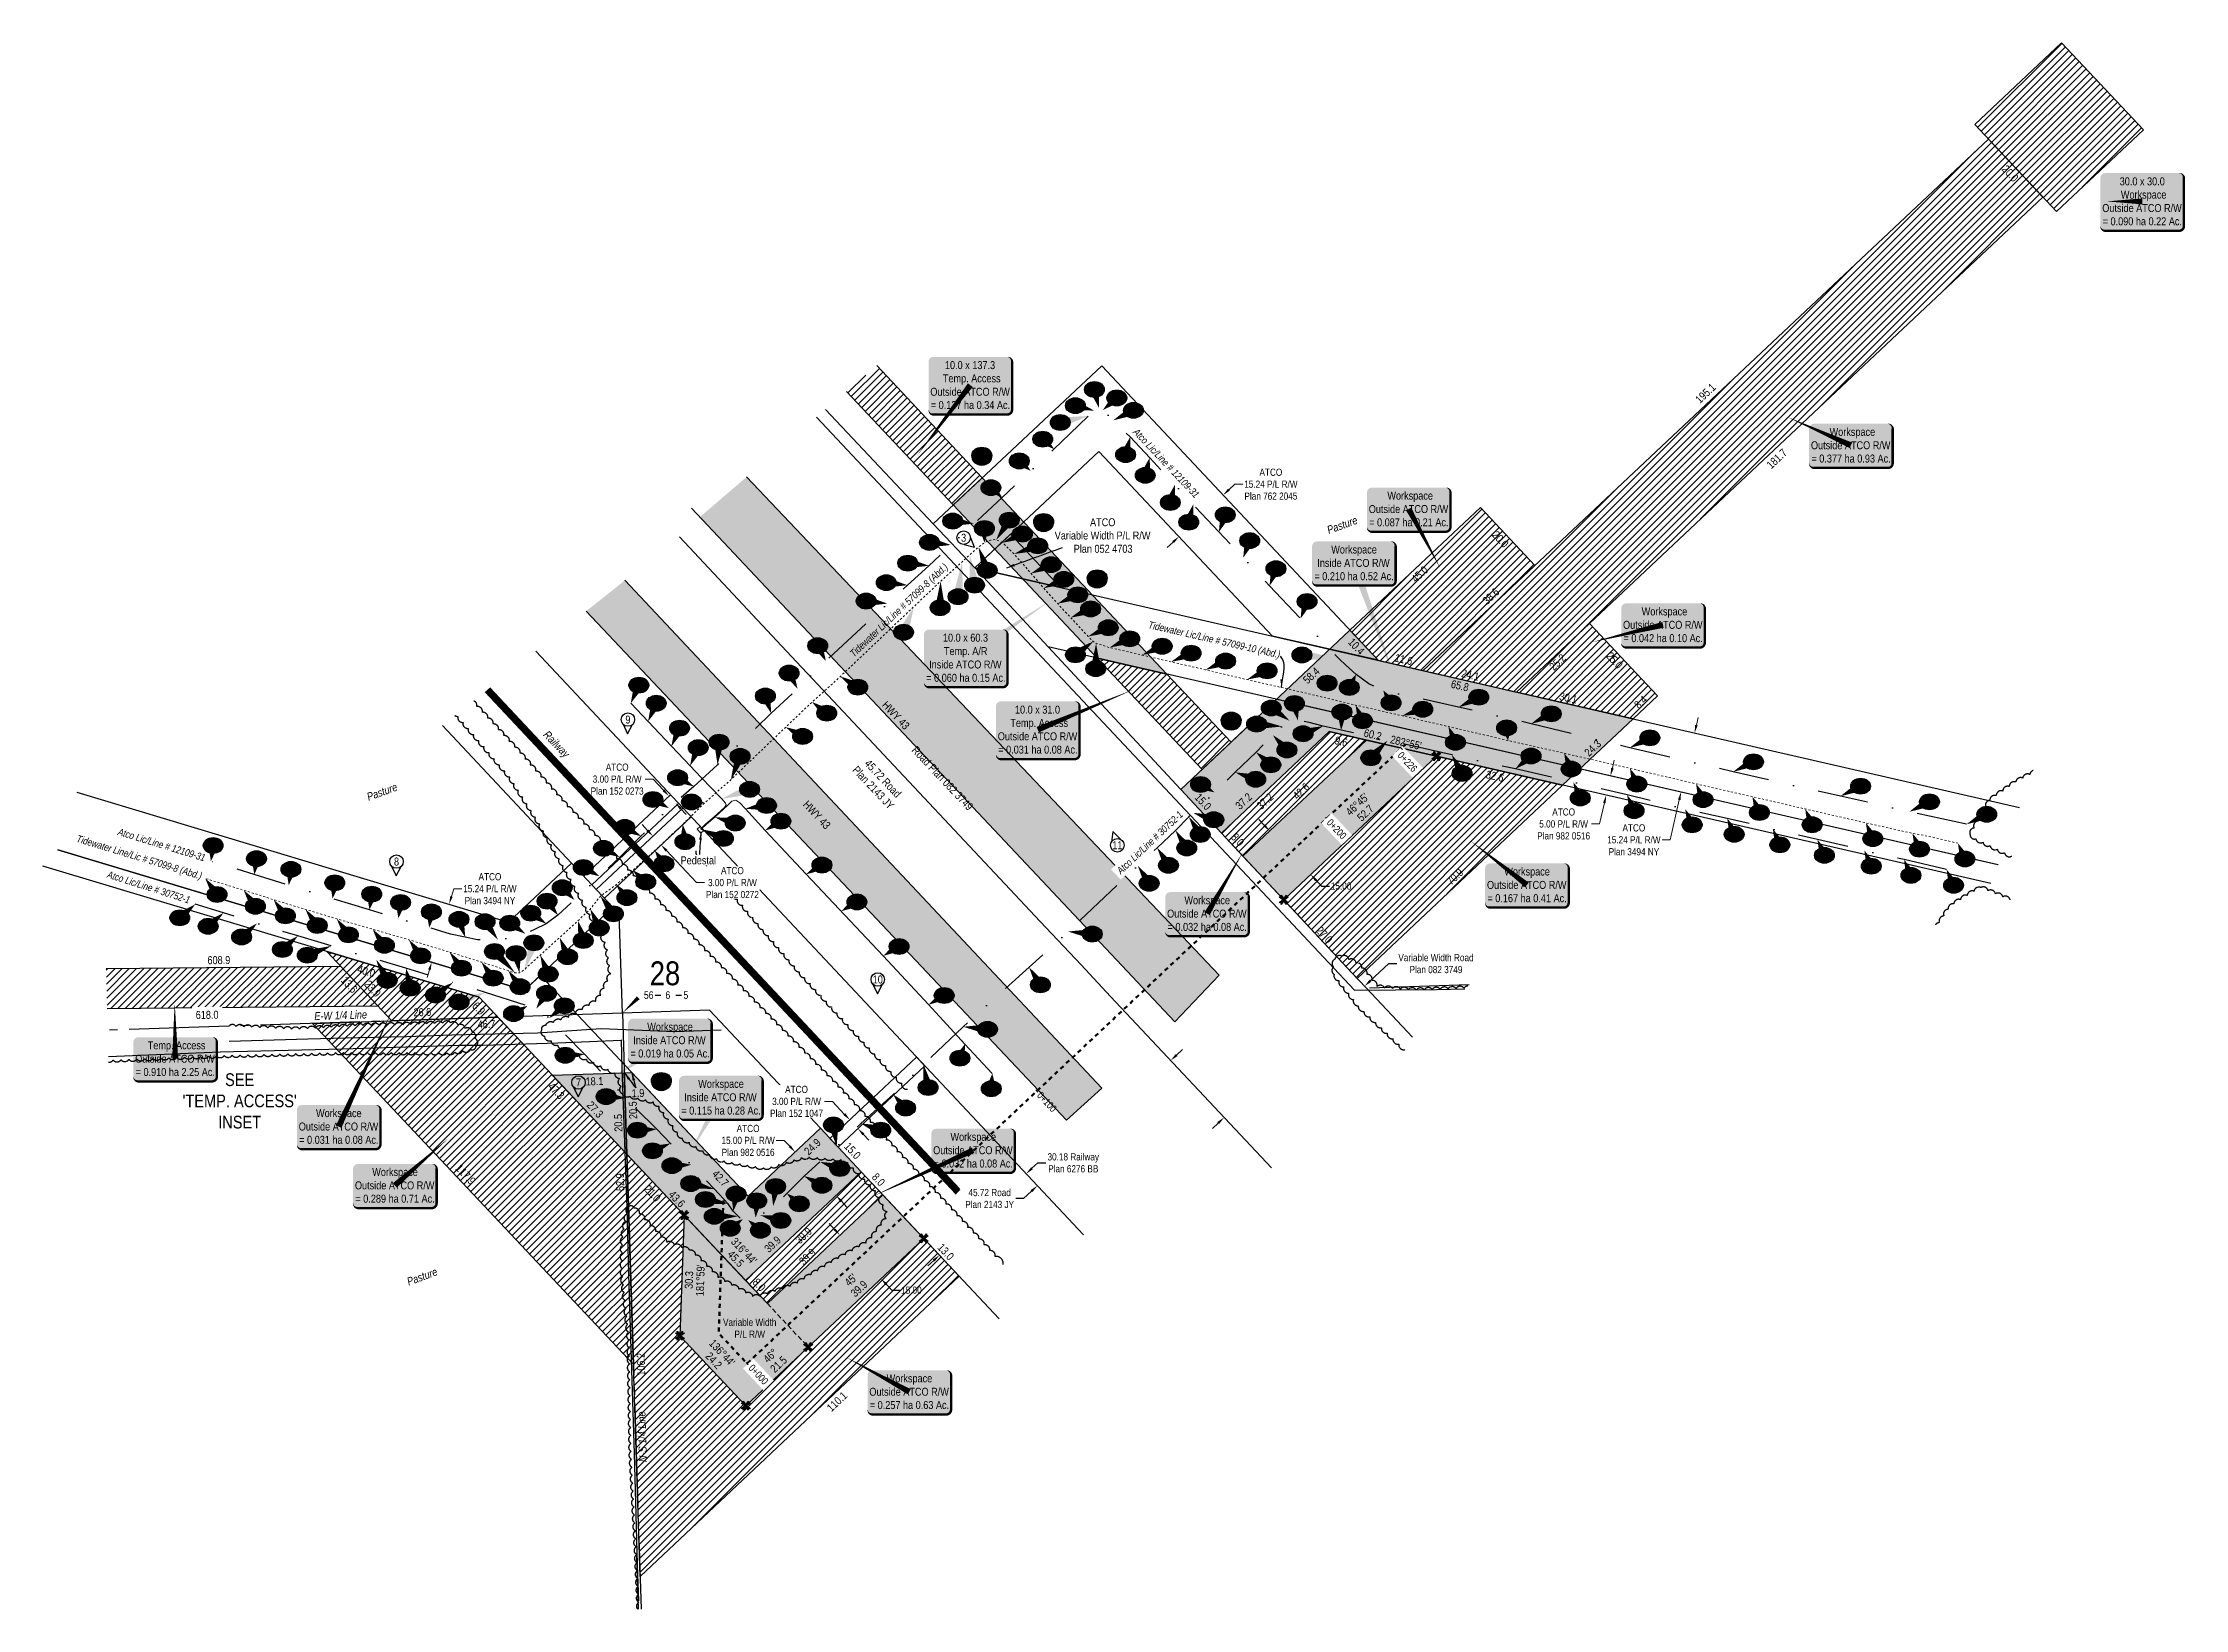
# Model space of a CAD drawing. Extents: x 634962 to 644935, y 5969185 to 5972988.
# Drawn here: x 643823 to 644362, y 5970304 to 5970697 of the extents above; entities that cross this region are included whole.
import ezdxf
from ezdxf.enums import TextEntityAlignment as Align

# ---------------------------------------------------------------- set-up
doc = ezdxf.new("R2010")
doc.units = 0
doc.header["$LTSCALE"] = 5
doc.header["$PDSIZE"] = 0.5
for name, pattern in [('0', [1, 1, 0]), ('CENTERLINEX33', [6.5, 2.5, -1, 0.5, -1, 0.5, -1]), ('DASHDOT', [25.4, 12.7, -6.35, 0, -6.35]), ('DASHED2', [9.525, 6.35, -3.175]), ('foc-ABD', [1, 0.5, -0.5]), ('foc-PROPOSED-HP', [2, 1, -1]), ('foc-QUARTERLINE', [33, 25, -3, 2, -3]), ('foc-TIELINE', [1.875, 1.25, -0.625]), ('foc-TOPO', [1, 0.2, -0.8])]:
    doc.linetypes.add(name, pattern=pattern)
doc.layers.get('Defpoints').update_dxf_attribs({"color": 9})
for name, color, linetype in [('10', 1, 'Continuous'), ('37', 37, 'Continuous'), ('9', 3, 'Continuous'), ('AS-FENCE-DASH', 48, 'foc-FENCE-DASH'), ('AS-PIPE-UG-CLIENT HIGH PRESSURE', 240, 'DASHDOT'), ('AS-POWER-OH-ATCO PIPELINES', 241, 'foc-OHPOWER'), ('AS-RAILWAY', 13, 'TRACKS'), ('AS-ROADS', 254, 'Continuous'), ('C-RW', 13, 'Continuous'), ('CG-NOTES', 7, 'Continuous'), ('DETAIL-T', 7, 'Continuous'), ('L-BD', 7, 'Continuous'), ('L-BD1', 253, 'Continuous'), ('L-MON', 1, 'Continuous'), ('L-QSEC', 8, 'foc-QUARTERLINE'), ('L-SECLBL', 7, 'Continuous'), ('L-TIE', 7, 'foc-TIELINE'), ('L-TITLEDB', 4, 'Continuous'), ('L-TITLEDB-T', 4, 'Continuous'), ('P-CROSSINGS', 250, 'Continuous'), ('P-ELEVATION', 7, 'Continuous'), ('P-PROPOSED', 10, 'Continuous'), ('P-PROPOSED-H', 21, 'Continuous'), ('P-TEMP WITHIN RW-H', 254, 'Continuous'), ('P-TEMP WITHIN RW-H_3', 254, 'Continuous'), ('P-TEMP WITHIN RW-H_4', 254, 'Continuous'), ('P-TEMP WITHIN-BLACK', 5, 'Continuous'), ('P-TEMP WITHIN-BLACK_3', 5, 'Continuous'), ('P-TEMP WITHIN-BLACK_4', 5, 'Continuous'), ('P-TEMP-ATCO PIPELINES', 104, 'Continuous'), ('P-TEMP-ATCO PIPELINES-H', 71, 'Continuous'), ('P-TEMP-ATCO PIPELINES-H_1', 71, 'Continuous'), ('P-TEMP-ATCO PIPELINES-H_2', 71, 'Continuous'), ('P-TEMP-ATCO PIPELINES-H_3', 71, 'Continuous'), ('P-TEMP-ATCO PIPELINES-H_4', 71, 'Continuous'), ('P-TEMP-ATCO PIPELINES-T', 104, 'Continuous'), ('P-TEMP-ATCO PIPELINES-T_1', 104, 'Continuous'), ('P-TEMP-ATCO PIPELINES-T_2', 104, 'Continuous'), ('P-TEMP-ATCO PIPELINES-T_3', 104, 'Continuous'), ('P-TEMP-ATCO PIPELINES-T_4', 104, 'Continuous'), ('P-TEMP-ATCO PIPELINES_1', 104, 'Continuous'), ('P-TEMP-ATCO PIPELINES_2', 104, 'Continuous'), ('P-TEMP-ATCO PIPELINES_3', 104, 'Continuous'), ('P-TEMP-ATCO PIPELINES_4', 104, 'Continuous'), ('P-TEMP-BLOCKS', 250, 'Continuous'), ('P-TXT', 4, 'Continuous'), ('T-BUSH', 110, '0'), ('T-GENERAL', 48, 'foc-TOPO')]:
    doc.layers.add(name, color=color, linetype=linetype)
doc.layers.add('AS-TELUS-ATCO PIPELINES', color=7, linetype='foc-TEL', lineweight=9, true_color=0xff9c38)
for name, color, linetype, lineweight in [('C-RW-T', 13, 'Continuous', 9), ('C-WS-T', 13, 'Continuous', 9), ('EXISTING PIPE (EXIST OR HP)', 240, 'CENTERLINEX33', 20), ('EXISTING PIPE ABD', 113, 'foc-ABD', 13), ('PROPOSED HP', 240, 'foc-PROPOSED-HP', 60), ('T-TIE-T', 201, 'Continuous', 18)]:
    doc.layers.add(name, color=color, linetype=linetype, lineweight=lineweight)
doc.styles.add('1.8', font='ARIALN.TTF', dxfattribs={"height": 1.8})
doc.styles.add('175L', font='ARIALN.TTF', dxfattribs={"height": 20})
doc.styles.add('80', font='ARIALN.TTF', dxfattribs={"height": 10})
doc.styles.add('80CG', font='ARIALN.TTF', dxfattribs={"height": 10})
doc.styles.add('80L', font='ARIALN.TTF', dxfattribs={"height": 10})
doc.styles.add('Crossing', font='ARIALN.TTF', dxfattribs={"height": 10})
doc.styles.add('foc-LtypeFont', font='ARIALN.TTF', dxfattribs={"height": 7.35})
doc.styles.add('SIMPLEX', font='ARIALN.TTF')
doc.styles.add('TXT', font='ARIALN.TTF', dxfattribs={"height": 0.2})
doc.linetypes.add('foc-FENCE-DASH', pattern='A,0.5,-0.5,1,-0.5,1,-0.5,1,-0.5,1,-0.5,["X",foc-LtypeFont,S=0.2,R=0,X=-0.625,Y=-0.75],-0.5', length=7.5)
doc.linetypes.add('foc-OHPOWER', pattern='A,10,-1,["O/P",foc-LtypeFont,S=0.2,R=0,X=-0.5,Y=-0.75],-3.25', length=14.25)
doc.linetypes.add('foc-TEL', pattern='A,2,-1,["T",foc-LtypeFont,S=0.2,R=0,X=-0.425,Y=-0.75],-1.24,8', length=12.24)
doc.linetypes.add('TRACKS', pattern='A,3.81,[130,ltypeshp1.shx,S=6.35,R=0,X=0,Y=0],3.81', length=7.62)
doc.dimstyles.new('Compass 1 000', dxfattribs={"dimtxt": 1.8, "dimasz": 2, "dimexe": 0.2, "dimexo": 0.0625, "dimgap": 0.5, "dimtad": 0, "dimtih": 1, "dimtoh": 1, "dimzin": 0, "dimdsep": 46, "dimtxsty": '1.8', "dimcen": 0.1, "dimse1": 1, "dimse2": 1, "dimclrd": 256, "dimclrt": 256, "dimaunit": 1, "dimadec": 4, "dimazin": 0, "dimtfac": 0.06, "dimtofl": 0, "dimtmove": 0, "dimatfit": 0, "dimfxl": 0.2, "dimtolj": 1, "dimtzin": 0, "dimlwd": -1, "dimarcsym": 0})
pattern_1 = [(45, (-1542.7681, 974.1387), (-0.89779543018, 0.89779543018), [])]
pattern_2 = [(45, (-1542.7681, 974.1387), (-0.89779543018, 0.89779543018), [])]
pattern_3 = [(45, (-1542.7681, 974.1387), (-0.89779543018, 0.89779543018), [])]
pattern_4 = [(45, (-1542.7681, 974.1387), (-0.89779543018, 0.89779543018), [])]

msp = doc.modelspace()

# ---------------------------------------------------------------- texts
at = {"layer": '37', "color": 7, "char_height": 1.9995, "width": 8.43803, "attachment_point": 2, "rotation": 313.1865, "style": 'TXT'}
for insert in [(644038.336, 5970529.054), (644018.467, 5970504.033)]:
    msp.add_mtext('HWY 43', dxfattribs=dict(at, insert=insert))
at = {"layer": 'C-RW-T', "insert": (644077.508, 5970577.889), "char_height": 1.99949, "attachment_point": 1, "style": '80L'}
msp.add_mtext_dynamic_manual_height_columns('\\pi8.9034;ATCO\\P\\pi0.021622;Variable Width P/L R/W\\P\\pi4.7905;Plan 052 4703', width=24.07119, gutter_width=50.013, heights=[0], dxfattribs=at)
at = {"layer": 'DETAIL-T', "color": 3, "insert": (643872.676, 5970431.423), "char_height": 3.2, "width": 28.54823, "attachment_point": 5, "style": '80CG'}
msp.add_mtext("SEE\\P'TEMP. ACCESS'\\PINSET", dxfattribs=at)
at = {"layer": 'EXISTING PIPE (EXIST OR HP)', "char_height": 1.79954, "attachment_point": 1, "style": '175L'}
for s, width, insert, rotation in [('{\\fArial Narrow|b0|i1|c0|p34;Atco Lic/Line # 12109-31}', 24.52407, (644098.39, 5970600.661), 313.36019), ('{\\fArial Narrow|b0|i1|c0|p34;Atco Lic/Line # 12109-31}', 23.39672, (643842.456, 5970500.049), 342.93677), ('{\\fArial Narrow|b0|i1|c0|p34;Atco Lic/Line # 30752-1}', 21.53757, (643839.782, 5970489.323), 342.32233)]:
    msp.add_mtext_dynamic_manual_height_columns(s, width=width, gutter_width=100.006, heights=[0], dxfattribs=dict(at, insert=insert, rotation=rotation))
at = {"layer": 'EXISTING PIPE ABD', "char_height": 1.79954, "attachment_point": 1, "style": '175L'}
for s, width, insert, rotation in [('{\\fArial Narrow|b0|i1|c0|p34;Tidewater Lic/Line # 57099-8 (Abd.)}', 32.69036, (644025.833, 5970544.191), 43.47247), ('{\\fArial Narrow|b0|i1|c0|p34;Tidewater Lic/Line # 57099-10 (Abd.)}', 33.83745, (644101.322, 5970552.057), 347.08658), ('{\\fArial Narrow|b0|i1|c0|p34;Tidewater Line/Lic # 57099-8 (Abd.)}', 33.26901, (643832.037, 5970498.335), 343.10854)]:
    msp.add_mtext_dynamic_manual_height_columns(s, width=width, gutter_width=100.006, heights=[0], dxfattribs=dict(at, insert=insert, rotation=rotation))
at = {"layer": 'L-BD', "insert": (644166.019, 5970522.472), "char_height": 1.9995, "width": 8.18153, "attachment_point": 2, "rotation": 347.0793, "style": '80L', "bg_fill": 1, "box_fill_scale": 1.1, "bg_fill_color": 254, "bg_fill_transparency": 0}
msp.add_mtext("282°55'", dxfattribs=at)
at = {"layer": 'L-BD1', "style": '80L'}
for s, rotation, p in [("46°45'", 43.2443, (644153.559, 5970506.001)), ('52.7', 43.2443, (644155.614, 5970503.817)), ("316°44'", 313.2624, (643999.434, 5970393.727)), ('45.5', 313.2624, (643997.359, 5970391.774)), ('30.3', 88.0037, (643985.595, 5970386.428)), ("181°59'", 88.0037, (643988.442, 5970386.329)), ("45'", 43.2443, (644026.283, 5970386.433)), ('39.9', 43.2443, (644028.338, 5970384.248)), ("136°44'", 313.2624, (643993.923, 5970368.158)), ('24.2', 313.2624, (643991.848, 5970366.206))]:
    msp.add_text(s, height=1.9995, rotation=rotation, dxfattribs=at).set_placement(p, align=Align.MIDDLE)
at = {"layer": 'L-QSEC', "char_height": 1.99949, "attachment_point": 1, "style": '80L'}
for s, insert, rotation in [('\\pi1.1237;{\\fArial Narrow|b0|i1|c0|p34;E-W 1/4 Line}', (643890.285, 5970453.706), 1.90706), ('{\\fArial Narrow|b0|i1|c0|p34;N-S 1/4 Line}', (643973.051, 5970340.623), 91.79803)]:
    msp.add_mtext_dynamic_manual_height_columns(s, width=15.32037, gutter_width=50.013, heights=[0], dxfattribs=dict(at, insert=insert, rotation=rotation))
at = {"layer": 'L-TITLEDB-T', "insert": (644042.424, 5970521.292), "char_height": 1.99949, "attachment_point": 1, "rotation": 313.36894, "style": '80L'}
msp.add_mtext_dynamic_manual_height_columns('\\pi0.015495; Road Plan 082 3749', width=21.45115, gutter_width=50.013, heights=[0], dxfattribs=at)
at = {"layer": 'L-TITLEDB-T', "insert": (644000.873, 5970374.294), "char_height": 1.79954, "width": 13.76301, "attachment_point": 5, "style": '1.8'}
msp.add_mtext('\\A1;Variable Width P/L R/W', dxfattribs=at)
at = {"layer": 'P-TEMP-ATCO PIPELINES-T', "style": '80L'}
for s, rotation, p in [('20.0', 313.24427, (644317.667, 5970664.564)), ('195.1', 43.24427, (644241.09, 5970609.308)), ('181.7', 43.24427, (644259.025, 5970592.864)), ('20.0', 313.24427, (644189.551, 5970572.618)), ('45.0', 43.24427, (644169.25, 5970563.816)), ('38.6', 43.24427, (644187.147, 5970558.293)), ('10.4', 313.18372, (644153.358, 5970545.681)), ('11.6', 347.0797, (644165.237, 5970542.41)), ('25.2', 43.24427, (644203.919, 5970541.726)), ('25.0', 313.24427, (644218.237, 5970542.17)), ('58.4', 43.24427, (644142.008, 5970538.365)), ('65.8', 347.0797, (644179.362, 5970535.815)), ('24.1', 347.0797, (644182.001, 5970538.518)), ('30.1', 347.0793, (644206.594, 5970532.751)), ('8.4', 43.24427, (644224.803, 5970531.684)), ('9.6', 347.0793, (644149.542, 5970521.781)), ('60.2', 347.0793, (644157.465, 5970523.518)), ('24.3', 43.24427, (644212.757, 5970520.134)), ('42.6', 43.2443, (644139.464, 5970509.283)), ('32.6', 347.0793, (644188.161, 5970513.087)), ('37.2', 43.2776, (644125.029, 5970506.783)), ('37.2', 43.2443, (644130.388, 5970506.758)), ('8.0', 313.07068, (644123.522, 5970497.108)), ('70.9', 43.2443, (644178.121, 5970487.795)), ('27.0', 313.07068, (644145.291, 5970473.159))]:
    msp.add_text(s, height=1.9995, rotation=rotation, dxfattribs=at).set_placement(p, align=Align.MIDDLE)
at = {"layer": 'P-TEMP-ATCO PIPELINES-T_1', "style": '80L'}
for s, rotation, p in [('608.9', 0.59666, (643867.445, 5970466.833)), ('13.6', 313.26236, (643900.217, 5970460.657)), ('40.0', 343.2581, (643904.501, 5970464.046)), ('23.9', 313.2624, (643906.103, 5970459.659)), ('6.9', 313.2624, (643932.754, 5970454.681)), ('26.6', 1.9071, (643918.583, 5970453.756))]:
    msp.add_text(s, height=1.9995, rotation=rotation, dxfattribs=at).set_placement(p, align=Align.MIDDLE)
at = {"layer": 'P-TEMP-ATCO PIPELINES-T_3', "style": '80L'}
for s, rotation, p in [('1.9', 1.9071, (643972.79, 5970433.411)), ('20.5', 91.798, (643971.532, 5970429.109)), ('24.9', 43.2414, (644016.622, 5970419.92)), ('15.0', 313.18743, (644026.708, 5970418.907)), ('42.7', 313.2622, (643993.511, 5970412)), ('8.0', 313.07068, (644033.243, 5970411.672)), ('21.0', 313.2624, (643976.424, 5970408.196)), ('43.6', 313.2624, (643982.569, 5970406.797)), ('39.9', 43.2436, (644006.617, 5970395.414)), ('39.9', 43.2443, (644014.403, 5970397.608)), ('39.9', 43.2443, (644015.376, 5970392.282)), ('13.0', 313.07068, (644050.154, 5970393.517)), ('8.0', 313.07068, (644003.24, 5970385.216)), ('106.2', 91.798, (643973.532, 5970365.233)), ('110.1', 43.24427, (644022.799, 5970355.876))]:
    msp.add_text(s, height=1.9995, rotation=rotation, dxfattribs=at).set_placement(p, align=Align.MIDDLE)
at = {"layer": 'P-TEMP-ATCO PIPELINES-T_4', "style": '80L'}
for s, rotation, p in [('46.7', 1.9071, (643934.72, 5970450.731)), ('47.3', 313.2624, (643952.248, 5970433.967)), ('18.1', 1.9071, (643961.841, 5970436.39)), ('27.3', 313.2624, (643962.001, 5970429.293)), ('20.5', 91.798, (643967.831, 5970425.922)), ('117.9', 313.2624, (643929.473, 5970412.945)), ('52.9', 91.798, (643968.299, 5970411.01))]:
    msp.add_text(s, height=1.9995, rotation=rotation, dxfattribs=at).set_placement(p, align=Align.MIDDLE)
at = {"layer": 'P-TXT', "insert": (644030.34, 5970518.19), "char_height": 1.99949, "attachment_point": 1, "rotation": 313.36894, "style": '80L'}
msp.add_mtext_dynamic_manual_height_columns('\\pi0.99278;45.72 Road\\P\\pi0.10146;Plan 2143 JY', width=13.63605, gutter_width=50.013, heights=[0], dxfattribs=at)
at = {"layer": 'T-GENERAL', "char_height": 1.99949, "attachment_point": 1, "rotation": 20, "style": '80L'}
for insert in [(644145.68, 5970575.778), (643904.347, 5970508.701), (643914.421, 5970386.855)]:
    msp.add_mtext_dynamic_manual_height_columns('\\pi0.066459;{\\fArial Narrow|b0|i1|c0|p34;Pasture}', width=7.85945, gutter_width=50.003, heights=[0], dxfattribs=dict(at, insert=insert))
at = {"layer": 'T-TIE-T', "style": '80L'}
msp.add_text('0+100', height=1.7995, rotation=313.24427, dxfattribs=at).set_placement((644075.571, 5970431.193), align=Align.MIDDLE_CENTER)

# ---------------------------------------------------------------- blocks, each defined once
blk = doc.blocks.new('L-SECLBL')
at = {"layer": '9', "color": 7}
for p, q in [((-5.1, -27.8), (-12.3, -27.8)), ((20.7, -27.8), (13.5, -27.8))]:
    blk.add_line(p, q, dxfattribs=at)
at = {"layer": '10', "color": 2, "style": 'SIMPLEX'}
blk.add_attdef('SEC', text='', height=30, dxfattribs=at).set_placement((0, 0), align=Align.MIDDLE)
at = {"layer": '10', "color": 5, "style": '80L'}
blk.add_attdef('TWP', text='', height=9.5, dxfattribs=at).set_placement((-14.4, -27.4), align=Align.MIDDLE_RIGHT)
blk.add_attdef('RGE', text='', height=9.5, dxfattribs=at).set_placement((3.6, -27.4), align=Align.MIDDLE_CENTER)
blk.add_attdef('MER', text='', height=9.5, dxfattribs=at).set_placement((23.2, -27.4), align=Align.MIDDLE_LEFT)
blk = doc.blocks.new('*D437')
at = {"layer": 'C-RW-T', "transparency": 16777216}
for p, q in [((644121.32, 5970585.08), (644122.78, 5970586.45)), ((644122.78, 5970586.45), (644124.78, 5970586.45)), ((644107.29, 5970571.92), (644105.83, 5970570.55))]:
    blk.add_line(p, q, dxfattribs=at)
for points in [[(644121.09, 5970585.33), (644121.55, 5970584.84), (644119.86, 5970583.72)], [(644107.06, 5970572.16), (644107.52, 5970571.68), (644108.75, 5970573.29)]]:
    blk.add_solid(points, dxfattribs=at)
at = {"layer": 'Defpoints', "color": 0, "transparency": 16777216}
for p in [(644111.74, 5970592.37), (644100.63, 5970581.94), (644119.86, 5970583.72)]:
    blk.add_point(p, dxfattribs=at)
at = {"layer": 'C-RW-T', "transparency": 16777216, "insert": (644131.86, 5970586.45), "char_height": 1.8, "attachment_point": 5, "style": '1.8'}
blk.add_mtext('\\A1;ATCO\\P15.24 P/L R/W\\PPlan 762 2045', dxfattribs=at)
blk = doc.blocks.new('*D432')
at = {"layer": 'C-RW-T', "transparency": 16777216}
for p, q in [((644238.81, 5970525.89), (644239.25, 5970527.84)), ((644234.5, 5970507.15), (644232.19, 5970497.06)), ((644232.19, 5970497.06), (644230.19, 5970497.06))]:
    blk.add_line(p, q, dxfattribs=at)
for points in [[(644238.48, 5970525.97), (644239.13, 5970525.82), (644238.36, 5970523.94)], [(644234.18, 5970507.22), (644234.83, 5970507.07), (644234.95, 5970509.1)]]:
    blk.add_solid(points, dxfattribs=at)
at = {"layer": 'Defpoints', "color": 0, "transparency": 16777216}
for p in [(644231.16, 5970525.6), (644238.36, 5970523.94), (644227.75, 5970510.75)]:
    blk.add_point(p, dxfattribs=at)
at = {"layer": 'C-RW-T', "transparency": 16777216, "insert": (644223.1, 5970497.06), "char_height": 1.8, "attachment_point": 5, "style": '1.8'}
blk.add_mtext('\\A1;ATCO\\P15.24 P/L R/W\\PPlan 3494 NY', dxfattribs=at)
blk = doc.blocks.new('*D433')
at = {"layer": 'C-RW-T', "transparency": 16777216}
for p, q in [((644217.68, 5970515.1), (644218.13, 5970517.05)), ((644215.67, 5970506.33), (644214.46, 5970501.05)), ((644214.46, 5970501.05), (644212.46, 5970501.05))]:
    blk.add_line(p, q, dxfattribs=at)
for points in [[(644217.36, 5970515.18), (644218.01, 5970515.03), (644217.24, 5970513.15)], [(644215.35, 5970506.41), (644216, 5970506.26), (644216.12, 5970508.28)]]:
    blk.add_solid(points, dxfattribs=at)
at = {"layer": 'Defpoints', "color": 0, "transparency": 16777216}
for p in [(644217.24, 5970513.15), (644356.17, 5970481.26), (644355.05, 5970476.39)]:
    blk.add_point(p, dxfattribs=at)
at = {"layer": 'C-RW-T', "transparency": 16777216, "insert": (644205.44, 5970501.05), "char_height": 1.8, "attachment_point": 5, "style": '1.8'}
blk.add_mtext('\\A1;ATCO\\P5.00 P/L R/W\\PPlan 982 0516', dxfattribs=at)
blk = doc.blocks.new('xing2')
h = blk.add_hatch(color=50)
h.dxf.hatch_style = 1
edge = h.paths.add_edge_path()
edge.add_ellipse((0, 0), major_axis=(-12.5, 0), ratio=0.816297, start_angle=0, end_angle=360)
h = blk.add_hatch(color=250)
h.dxf.hatch_style = 1
edge = h.paths.add_edge_path()
edge.add_ellipse((0, -2), major_axis=(-12.5, 0), ratio=0.816297, start_angle=0, end_angle=180)
edge.add_line((12.5, -2), (12.5, 0))
edge.add_ellipse((0, 0), major_axis=(-12.5, 0), ratio=0.816297, start_angle=0, end_angle=180, ccw=False)
edge.add_line((-12.5, 0), (-12.5, -2))
at = {"color": 250}
blk.add_ellipse((0, 0), major_axis=(-12.5, 0), ratio=0.816297, dxfattribs=at)
blk.add_ellipse((0, -2), major_axis=(-12.5, 0), ratio=0.816297, start_param=0, end_param=3.141593, dxfattribs=at)
at = {"color": 250, "style": 'Crossing'}
blk.add_attdef('CROSSING', text='', height=9, dxfattribs=at).set_placement((0.1, 0), align=Align.MIDDLE_CENTER)
at = {"color": 250, "style": 'Crossing', "flags": 1}
for tag, p in [('DESCRIPTION', (0.1, -25.8)), ('OWNER', (0.1, -12.5)), ('LOCATION', (0.1, -39.3)), ('DWG_REF', (0.1, -52.8))]:
    blk.add_attdef(tag, text='', height=9, dxfattribs=at).set_placement(p, align=Align.MIDDLE_CENTER)
blk = doc.blocks.new('*U657')
h = blk.add_hatch(color=255)
edge = h.paths.add_edge_path()
edge.add_line((-46.5, -28.5), (46.5, -28.5))
edge.add_arc((46.5, -22.5), 6, 270, 360)
edge.add_line((52.5, -22.5), (52.5, 21))
edge.add_arc((46.5, 21), 6, 0, 90)
edge.add_line((46.5, 27), (-46.5, 27))
edge.add_arc((-46.5, 21), 6, 90, 180)
edge.add_line((-52.5, 21), (-52.5, -22.5))
edge.add_arc((-46.5, -22.5), 6, 180, 270)
at = {"color": 104, "flags": 128}
blk.add_lwpolyline([(68.9, 149.4, 0, 7.5, 0), (0, 0, 0, 0, 0)], format="xyseb", dxfattribs=at)
blk.add_lwpolyline([(-46.5, -28.5, 3, 3, 0), (46.5, -28.5, 3, 3, 0.414214), (52.5, -22.5, 3, 3, 0), (52.5, 21, 3, 0, 0.414214), (46.5, 27, 0, 0, 0), (-46.5, 27, 0, 0, 0.414214), (-52.5, 21, 0, 0, 0), (-52.5, -22.5, 0, 3, 0.414214)], format="xyseb", close=True, dxfattribs=at)
at = {"color": 104, "style": '80'}
blk.add_attdef('ENTER_TEXT_001', (-26.8, -4.9), '', height=10, dxfattribs=at)
blk = doc.blocks.new('*U658')
h = blk.add_hatch(color=255)
edge = h.paths.add_edge_path()
edge.add_line((-46.5, -28.5), (46.5, -28.5))
edge.add_arc((46.5, -22.5), 6, 270, 360)
edge.add_line((52.5, -22.5), (52.5, 21))
edge.add_arc((46.5, 21), 6, 0, 90)
edge.add_line((46.5, 27), (-46.5, 27))
edge.add_arc((-46.5, 21), 6, 90, 180)
edge.add_line((-52.5, 21), (-52.5, -22.5))
edge.add_arc((-46.5, -22.5), 6, 180, 270)
at = {"color": 104, "flags": 128}
blk.add_lwpolyline([(67.5, 59.2, 0, 7.5, 0), (0, 0, 0, 0, 0)], format="xyseb", dxfattribs=at)
blk.add_lwpolyline([(-46.5, -28.5, 3, 3, 0), (46.5, -28.5, 3, 3, 0.414214), (52.5, -22.5, 3, 3, 0), (52.5, 21, 3, 0, 0.414214), (46.5, 27, 0, 0, 0), (-46.5, 27, 0, 0, 0.414214), (-52.5, 21, 0, 0, 0), (-52.5, -22.5, 0, 3, 0.414214)], format="xyseb", close=True, dxfattribs=at)
at = {"color": 104, "style": '80'}
blk.add_attdef('ENTER_TEXT_001', (-26.8, -4.9), '', height=10, dxfattribs=at)
blk = doc.blocks.new('*U659')
h = blk.add_hatch(color=255)
edge = h.paths.add_edge_path()
edge.add_line((-46.5, -28.5), (46.5, -28.5))
edge.add_arc((46.5, -22.5), 6, 270, 360)
edge.add_line((52.5, -22.5), (52.5, 21))
edge.add_arc((46.5, 21), 6, 0, 90)
edge.add_line((46.5, 27), (-46.5, 27))
edge.add_arc((-46.5, 21), 6, 90, 180)
edge.add_line((-52.5, 21), (-52.5, -22.5))
edge.add_arc((-46.5, -22.5), 6, 180, 270)
at = {"color": 104, "flags": 128}
blk.add_lwpolyline([(-80.1, 43.8, 0, 7.5, 0), (0, 0, 0, 0, 0)], format="xyseb", dxfattribs=at)
blk.add_lwpolyline([(-46.5, -28.5, 3, 3, 0), (46.5, -28.5, 3, 3, 0.414214), (52.5, -22.5, 3, 3, 0), (52.5, 21, 3, 0, 0.414214), (46.5, 27, 0, 0, 0), (-46.5, 27, 0, 0, 0.414214), (-52.5, 21, 0, 0, 0), (-52.5, -22.5, 0, 3, 0.414214)], format="xyseb", close=True, dxfattribs=at)
at = {"color": 104, "style": '80'}
blk.add_attdef('ENTER_TEXT_001', (-26.8, -4.9), '', height=10, dxfattribs=at)
blk = doc.blocks.new('*U660')
h = blk.add_hatch(color=255)
edge = h.paths.add_edge_path()
edge.add_line((-46.5, -28.5), (46.5, -28.5))
edge.add_arc((46.5, -22.5), 6, 270, 360)
edge.add_line((52.5, -22.5), (52.5, 21))
edge.add_arc((46.5, 21), 6, 0, 90)
edge.add_line((46.5, 27), (-46.5, 27))
edge.add_arc((-46.5, 21), 6, 90, 180)
edge.add_line((-52.5, 21), (-52.5, -22.5))
edge.add_arc((-46.5, -22.5), 6, 180, 270)
at = {"color": 104, "flags": 128}
blk.add_lwpolyline([(-71.5, 55.8, 0, 7.5, 0), (0, 0, 0, 0, 0)], format="xyseb", dxfattribs=at)
blk.add_lwpolyline([(-46.5, -28.5, 3, 3, 0), (46.5, -28.5, 3, 3, 0.414214), (52.5, -22.5, 3, 3, 0), (52.5, 21, 3, 0, 0.414214), (46.5, 27, 0, 0, 0), (-46.5, 27, 0, 0, 0.414214), (-52.5, 21, 0, 0, 0), (-52.5, -22.5, 0, 3, 0.414214)], format="xyseb", close=True, dxfattribs=at)
at = {"color": 104, "style": '80'}
blk.add_attdef('ENTER_TEXT_001', (-26.8, -4.9), '', height=10, dxfattribs=at)
blk = doc.blocks.new('*D442')
at = {"layer": 'C-RW-T', "transparency": 16777216}
for p, q in [((644021.66, 5970431.32), (644019.66, 5970431.32)), ((644024.64, 5970428.14), (644021.66, 5970431.32)), ((644029.43, 5970423.04), (644030.8, 5970421.58))]:
    blk.add_line(p, q, dxfattribs=at)
for points in [[(644024.89, 5970428.37), (644024.4, 5970427.91), (644026.01, 5970426.68)], [(644029.68, 5970423.26), (644029.19, 5970422.81), (644028.06, 5970424.49)]]:
    blk.add_solid(points, dxfattribs=at)
at = {"layer": 'Defpoints', "color": 0, "transparency": 16777216}
for p in [(644025.92, 5970426.6), (644026.01, 5970426.68), (644027.97, 5970424.41)]:
    blk.add_point(p, dxfattribs=at)
at = {"layer": 'C-RW-T', "transparency": 16777216, "insert": (644012.64, 5970431.32), "char_height": 1.8, "attachment_point": 5, "style": '1.8', "bg_fill": 3, "box_fill_scale": 1.1, "bg_fill_color": 256, "bg_fill_true_color": 13158600, "bg_fill_transparency": 0}
blk.add_mtext('\\A1;ATCO\\P3.00 P/L R/W\\PPlan 152 1047', dxfattribs=at)
blk = doc.blocks.new('*D443')
at = {"layer": 'Defpoints', "color": 0, "transparency": 16777216}
for p in [(644021.93, 5970464.72), (644000.15, 5970444.28), (644048.57, 5970392.69)]:
    blk.add_point(p, dxfattribs=at)
at = {"layer": 'L-TITLEDB-T', "transparency": 16777216}
for p, q in [((644071.81, 5970414.5), (644073.27, 5970415.87)), ((644073.27, 5970415.87), (644075.27, 5970415.87)), ((644047.12, 5970391.32), (644045.66, 5970389.95))]:
    blk.add_line(p, q, dxfattribs=at)
for points in [[(644071.58, 5970414.74), (644072.04, 5970414.25), (644070.35, 5970413.13)], [(644046.89, 5970391.56), (644047.34, 5970391.08), (644048.57, 5970392.69)]]:
    blk.add_solid(points, dxfattribs=at)
at = {"layer": 'L-TITLEDB-T', "transparency": 16777216, "insert": (644082.19, 5970415.87), "char_height": 1.8, "attachment_point": 5, "style": '1.8'}
blk.add_mtext('\\A1;30.18 Railway\\PPlan 6276 BB', dxfattribs=at)
blk = doc.blocks.new('*D444')
at = {"layer": 'Defpoints', "color": 0, "transparency": 16777216}
for p in [(644049.4, 5970502.66), (644015.86, 5970471.18), (644106.7, 5970441.61)]:
    blk.add_point(p, dxfattribs=at)
at = {"layer": 'L-TITLEDB-T', "transparency": 16777216}
for p, q in [((644108.15, 5970442.98), (644109.61, 5970444.35)), ((644071.7, 5970408.77), (644069.72, 5970406.9)), ((644069.72, 5970406.9), (644067.72, 5970406.9))]:
    blk.add_line(p, q, dxfattribs=at)
for points in [[(644107.93, 5970443.23), (644108.38, 5970442.74), (644106.7, 5970441.61)], [(644071.47, 5970409.01), (644071.93, 5970408.52), (644073.16, 5970410.14)]]:
    blk.add_solid(points, dxfattribs=at)
at = {"layer": 'L-TITLEDB-T', "transparency": 16777216, "insert": (644061.17, 5970406.9), "char_height": 1.8, "attachment_point": 5, "style": '1.8'}
blk.add_mtext('\\A1;45.72 Road\\PPlan 2143 JY', dxfattribs=at)
blk = doc.blocks.new('*U671')
h = blk.add_hatch(color=255)
edge = h.paths.add_edge_path()
edge.add_line((-46.5, -37), (46.5, -37))
edge.add_arc((46.5, -31), 6, 270, 360)
edge.add_line((52.5, -31), (52.5, 29.5))
edge.add_arc((46.5, 29.5), 6, 0, 90)
edge.add_line((46.5, 35.5), (-46.5, 35.5))
edge.add_arc((-46.5, 29.5), 6, 90, 180)
edge.add_line((-52.5, 29.5), (-52.5, -31))
edge.add_arc((-46.5, -31), 6, 180, 270)
at = {"color": 8, "true_color": 0x787878, "flags": 128}
blk.add_lwpolyline([(105.9, 71.6, 0, 10, 0), (0, 0, 5, 5, 0)], format="xyseb", dxfattribs=at)
blk.add_lwpolyline([(-46.5, -37, 3, 3, 0), (46.5, -37, 3, 3, 0.414214), (52.5, -31, 3, 3, 0), (52.5, 29.5, 3, 0, 0.414214), (46.5, 35.5, 0, 0, 0), (-46.5, 35.5, 0, 0, 0.414214), (-52.5, 29.5, 0, 0, 0), (-52.5, -31, 0, 3, 0.414214)], format="xyseb", close=True, dxfattribs=at)
at = {"color": 8, "true_color": 0x787878, "style": '80'}
blk.add_attdef('ENTER_TEXT_001', (-36, -5), '', height=10, dxfattribs=at)
blk = doc.blocks.new('*U661')
h = blk.add_hatch(color=255)
edge = h.paths.add_edge_path()
edge.add_line((-46.5, -37), (46.5, -37))
edge.add_arc((46.5, -31), 6, 270, 360)
edge.add_line((52.5, -31), (52.5, 29.5))
edge.add_arc((46.5, 29.5), 6, 0, 90)
edge.add_line((46.5, 35.5), (-46.5, 35.5))
edge.add_arc((-46.5, 29.5), 6, 90, 180)
edge.add_line((-52.5, 29.5), (-52.5, -31))
edge.add_arc((-46.5, -31), 6, 180, 270)
at = {"color": 104, "flags": 128}
blk.add_lwpolyline([(120.6, 50.6, 0, 7.5, 0), (0, 0, 0, 0, 0)], format="xyseb", dxfattribs=at)
blk.add_lwpolyline([(-46.5, -37, 3, 3, 0), (46.5, -37, 3, 3, 0.414214), (52.5, -31, 3, 3, 0), (52.5, 29.5, 3, 0, 0.414214), (46.5, 35.5, 0, 0, 0), (-46.5, 35.5, 0, 0, 0.414214), (-52.5, 29.5, 0, 0, 0), (-52.5, -31, 0, 3, 0.414214)], format="xyseb", close=True, dxfattribs=at)
at = {"color": 104, "style": '80'}
blk.add_attdef('ENTER_TEXT_001', (-26.8, -4.9), '', height=10, dxfattribs=at)
blk = doc.blocks.new('*D446')
at = {"layer": 'Defpoints', "color": 0, "transparency": 16777216}
for p in [(644136.76, 5970480.19), (644155.39, 5970460.26), (644101.45, 5970447.19)]:
    blk.add_point(p, dxfattribs=at)
at = {"layer": 'P-TXT', "transparency": 16777216}
for p, q in [((644156.85, 5970461.63), (644161.48, 5970465.95)), ((644161.48, 5970465.95), (644163.48, 5970465.95)), ((644118.62, 5970425.89), (644117.16, 5970424.53))]:
    blk.add_line(p, q, dxfattribs=at)
for points in [[(644156.62, 5970461.87), (644157.08, 5970461.38), (644155.39, 5970460.26)], [(644118.4, 5970426.14), (644118.85, 5970425.65), (644120.08, 5970427.26)]]:
    blk.add_solid(points, dxfattribs=at)
at = {"layer": 'P-TXT', "transparency": 16777216, "insert": (644173.35, 5970465.95), "char_height": 1.8, "attachment_point": 5, "style": '1.8'}
blk.add_mtext('\\A1;Variable Width Road \\PPlan 082 3749', dxfattribs=at)
blk = doc.blocks.new('*U536')
at = {"layer": 'P-ELEVATION'}
h = blk.add_hatch(color=111, dxfattribs=at)
h.dxf.hatch_style = 1
edge = h.paths.add_edge_path()
edge.add_ellipse((0, 0), major_axis=(-12.4, 0), ratio=0.803368, start_angle=0, end_angle=360)
at = {"layer": 'P-ELEVATION', "color": 7, "flags": 128}
blk.add_lwpolyline([(0, 0, 12.5, 0, 0), (-25.3, -12.5, 0, 0, 0)], format="xyseb", dxfattribs=at)
at = {"layer": 'P-ELEVATION', "color": 7}
blk.add_ellipse((0, 0), major_axis=(-12.4, 0), ratio=0.803368, dxfattribs=at)
at = {"layer": 'P-ELEVATION', "style": '80'}
blk.add_attdef('ELEVATION', text='', height=10, dxfattribs=at).set_placement((0, 0), align=Align.MIDDLE_CENTER)
blk = doc.blocks.new('*U824')
at = {"layer": 'P-ELEVATION'}
h = blk.add_hatch(color=111, dxfattribs=at)
h.dxf.hatch_style = 1
edge = h.paths.add_edge_path()
edge.add_ellipse((0, 0), major_axis=(-12.4, 0), ratio=0.803368, start_angle=0, end_angle=360)
at = {"layer": 'P-ELEVATION', "color": 7, "flags": 128}
blk.add_lwpolyline([(0, 0, 12.5, 0, 0), (-9.8, 15.6, 0, 0, 0)], format="xyseb", dxfattribs=at)
at = {"layer": 'P-ELEVATION', "color": 7}
blk.add_ellipse((0, 0), major_axis=(-12.4, 0), ratio=0.803368, dxfattribs=at)
at = {"layer": 'P-ELEVATION', "style": '80'}
blk.add_attdef('ELEVATION', text='', height=10, dxfattribs=at).set_placement((0, 0), align=Align.MIDDLE_CENTER)
blk = doc.blocks.new('*U823')
at = {"layer": 'P-ELEVATION'}
h = blk.add_hatch(color=111, dxfattribs=at)
h.dxf.hatch_style = 1
edge = h.paths.add_edge_path()
edge.add_ellipse((0, 0), major_axis=(-12.4, 0), ratio=0.803368, start_angle=0, end_angle=360)
at = {"layer": 'P-ELEVATION', "color": 7, "flags": 128}
blk.add_lwpolyline([(0, 0, 12.5, 0, 0), (8.4, 16.2, 0, 0, 0)], format="xyseb", dxfattribs=at)
at = {"layer": 'P-ELEVATION', "color": 7}
blk.add_ellipse((0, 0), major_axis=(-12.4, 0), ratio=0.803368, dxfattribs=at)
at = {"layer": 'P-ELEVATION', "style": '80'}
blk.add_attdef('ELEVATION', text='', height=10, dxfattribs=at).set_placement((0, 0), align=Align.MIDDLE_CENTER)
blk = doc.blocks.new('*U822')
at = {"layer": 'P-ELEVATION'}
h = blk.add_hatch(color=111, dxfattribs=at)
h.dxf.hatch_style = 1
edge = h.paths.add_edge_path()
edge.add_ellipse((0, 0), major_axis=(-12.4, 0), ratio=0.803368, start_angle=0, end_angle=360)
at = {"layer": 'P-ELEVATION', "color": 7, "flags": 128}
blk.add_lwpolyline([(0, 0, 12.5, 0, 0), (47.6, -5.7, 0, 0, 0)], format="xyseb", dxfattribs=at)
at = {"layer": 'P-ELEVATION', "color": 7}
blk.add_ellipse((0, 0), major_axis=(-12.4, 0), ratio=0.803368, dxfattribs=at)
at = {"layer": 'P-ELEVATION', "style": '80'}
blk.add_attdef('ELEVATION', text='', height=10, dxfattribs=at).set_placement((0, 0), align=Align.MIDDLE_CENTER)
blk = doc.blocks.new('*U537')
at = {"layer": 'P-ELEVATION'}
h = blk.add_hatch(color=111, dxfattribs=at)
h.dxf.hatch_style = 1
edge = h.paths.add_edge_path()
edge.add_ellipse((0, 0), major_axis=(-12.4, 0), ratio=0.803368, start_angle=0, end_angle=360)
at = {"layer": 'P-ELEVATION', "color": 7, "flags": 128}
blk.add_lwpolyline([(0, 0, 12.5, 0, 0), (26.7, -3.2, 0, 0, 0)], format="xyseb", dxfattribs=at)
at = {"layer": 'P-ELEVATION', "color": 7}
blk.add_ellipse((0, 0), major_axis=(-12.4, 0), ratio=0.803368, dxfattribs=at)
at = {"layer": 'P-ELEVATION', "style": '80'}
blk.add_attdef('ELEVATION', text='', height=10, dxfattribs=at).set_placement((0, 0), align=Align.MIDDLE_CENTER)
blk = doc.blocks.new('*U538')
at = {"layer": 'P-ELEVATION'}
h = blk.add_hatch(color=111, dxfattribs=at)
h.dxf.hatch_style = 1
edge = h.paths.add_edge_path()
edge.add_ellipse((0, 0), major_axis=(-12.4, 0), ratio=0.803368, start_angle=0, end_angle=360)
at = {"layer": 'P-ELEVATION', "color": 7, "flags": 128}
blk.add_lwpolyline([(0, 0, 12.5, 0, 0), (-17.6, -15.3, 0, 0, 0)], format="xyseb", dxfattribs=at)
at = {"layer": 'P-ELEVATION', "color": 7}
blk.add_ellipse((0, 0), major_axis=(-12.4, 0), ratio=0.803368, dxfattribs=at)
at = {"layer": 'P-ELEVATION', "style": '80'}
blk.add_attdef('ELEVATION', text='', height=10, dxfattribs=at).set_placement((0, 0), align=Align.MIDDLE_CENTER)
blk = doc.blocks.new('*U539')
at = {"layer": 'P-ELEVATION'}
h = blk.add_hatch(color=111, dxfattribs=at)
h.dxf.hatch_style = 1
edge = h.paths.add_edge_path()
edge.add_ellipse((0, 0), major_axis=(-12.4, 0), ratio=0.803368, start_angle=0, end_angle=360)
at = {"layer": 'P-ELEVATION', "color": 7, "flags": 128}
blk.add_lwpolyline([(0, 0, 12.5, 0, 0), (6, -23.4, 0, 0, 0)], format="xyseb", dxfattribs=at)
at = {"layer": 'P-ELEVATION', "color": 7}
blk.add_ellipse((0, 0), major_axis=(-12.4, 0), ratio=0.803368, dxfattribs=at)
at = {"layer": 'P-ELEVATION', "style": '80'}
blk.add_attdef('ELEVATION', text='', height=10, dxfattribs=at).set_placement((0, 0), align=Align.MIDDLE_CENTER)
blk = doc.blocks.new('*U540')
at = {"layer": 'P-ELEVATION'}
h = blk.add_hatch(color=111, dxfattribs=at)
h.dxf.hatch_style = 1
edge = h.paths.add_edge_path()
edge.add_ellipse((0, 0), major_axis=(-12.4, 0), ratio=0.803368, start_angle=0, end_angle=360)
at = {"layer": 'P-ELEVATION', "color": 7, "flags": 128}
blk.add_lwpolyline([(0, 0, 12.5, 0, 0), (23.2, -6.1, 0, 0, 0)], format="xyseb", dxfattribs=at)
at = {"layer": 'P-ELEVATION', "color": 7}
blk.add_ellipse((0, 0), major_axis=(-12.4, 0), ratio=0.803368, dxfattribs=at)
at = {"layer": 'P-ELEVATION', "style": '80'}
blk.add_attdef('ELEVATION', text='', height=10, dxfattribs=at).set_placement((0, 0), align=Align.MIDDLE_CENTER)
blk = doc.blocks.new('*U542')
at = {"layer": 'P-ELEVATION'}
h = blk.add_hatch(color=111, dxfattribs=at)
h.dxf.hatch_style = 1
edge = h.paths.add_edge_path()
edge.add_ellipse((0, 0), major_axis=(-12.4, 0), ratio=0.803368, start_angle=0, end_angle=360)
at = {"layer": 'P-ELEVATION', "color": 7, "flags": 128}
blk.add_lwpolyline([(0, 0, 12.5, 0, 0), (14.2, -12.4, 0, 0, 0)], format="xyseb", dxfattribs=at)
at = {"layer": 'P-ELEVATION', "color": 7}
blk.add_ellipse((0, 0), major_axis=(-12.4, 0), ratio=0.803368, dxfattribs=at)
at = {"layer": 'P-ELEVATION', "style": '80'}
blk.add_attdef('ELEVATION', text='', height=10, dxfattribs=at).set_placement((0, 0), align=Align.MIDDLE_CENTER)
blk = doc.blocks.new('*U541')
at = {"layer": 'P-ELEVATION'}
h = blk.add_hatch(color=111, dxfattribs=at)
h.dxf.hatch_style = 1
edge = h.paths.add_edge_path()
edge.add_ellipse((0, 0), major_axis=(-12.4, 0), ratio=0.803368, start_angle=0, end_angle=360)
at = {"layer": 'P-ELEVATION', "color": 7, "flags": 128}
blk.add_lwpolyline([(0, 0, 12.5, 0, 0), (35.3, 8.2, 0, 0, 0)], format="xyseb", dxfattribs=at)
at = {"layer": 'P-ELEVATION', "color": 7}
blk.add_ellipse((0, 0), major_axis=(-12.4, 0), ratio=0.803368, dxfattribs=at)
at = {"layer": 'P-ELEVATION', "style": '80'}
blk.add_attdef('ELEVATION', text='', height=10, dxfattribs=at).set_placement((0, 0), align=Align.MIDDLE_CENTER)
blk = doc.blocks.new('*U543')
at = {"layer": 'P-ELEVATION'}
h = blk.add_hatch(color=111, dxfattribs=at)
h.dxf.hatch_style = 1
edge = h.paths.add_edge_path()
edge.add_ellipse((0, 0), major_axis=(-12.4, 0), ratio=0.803368, start_angle=0, end_angle=360)
at = {"layer": 'P-ELEVATION', "color": 7, "flags": 128}
blk.add_lwpolyline([(0, 0, 12.5, 0, 0), (-8.1, -21.5, 0, 0, 0)], format="xyseb", dxfattribs=at)
at = {"layer": 'P-ELEVATION', "color": 7}
blk.add_ellipse((0, 0), major_axis=(-12.4, 0), ratio=0.803368, dxfattribs=at)
at = {"layer": 'P-ELEVATION', "style": '80'}
blk.add_attdef('ELEVATION', text='', height=10, dxfattribs=at).set_placement((0, 0), align=Align.MIDDLE_CENTER)
blk = doc.blocks.new('*U544')
at = {"layer": 'P-ELEVATION'}
h = blk.add_hatch(color=111, dxfattribs=at)
h.dxf.hatch_style = 1
edge = h.paths.add_edge_path()
edge.add_ellipse((0, 0), major_axis=(-12.4, 0), ratio=0.803368, start_angle=0, end_angle=360)
at = {"layer": 'P-ELEVATION', "color": 7, "flags": 128}
blk.add_lwpolyline([(0, 0, 12.5, 0, 0), (5.7, 22.2, 0, 0, 0)], format="xyseb", dxfattribs=at)
at = {"layer": 'P-ELEVATION', "color": 7}
blk.add_ellipse((0, 0), major_axis=(-12.4, 0), ratio=0.803368, dxfattribs=at)
at = {"layer": 'P-ELEVATION', "style": '80'}
blk.add_attdef('ELEVATION', text='', height=10, dxfattribs=at).set_placement((0, 0), align=Align.MIDDLE_CENTER)
blk = doc.blocks.new('*U545')
at = {"layer": 'P-ELEVATION'}
h = blk.add_hatch(color=111, dxfattribs=at)
h.dxf.hatch_style = 1
edge = h.paths.add_edge_path()
edge.add_ellipse((0, 0), major_axis=(-12.4, 0), ratio=0.803368, start_angle=0, end_angle=360)
at = {"layer": 'P-ELEVATION', "color": 7, "flags": 128}
blk.add_lwpolyline([(0, 0, 12.5, 0, 0), (19.6, -13.2, 0, 0, 0)], format="xyseb", dxfattribs=at)
at = {"layer": 'P-ELEVATION', "color": 7}
blk.add_ellipse((0, 0), major_axis=(-12.4, 0), ratio=0.803368, dxfattribs=at)
at = {"layer": 'P-ELEVATION', "style": '80'}
blk.add_attdef('ELEVATION', text='', height=10, dxfattribs=at).set_placement((0, 0), align=Align.MIDDLE_CENTER)
blk = doc.blocks.new('*U546')
at = {"layer": 'P-ELEVATION'}
h = blk.add_hatch(color=111, dxfattribs=at)
h.dxf.hatch_style = 1
edge = h.paths.add_edge_path()
edge.add_ellipse((0, 0), major_axis=(-12.4, 0), ratio=0.803368, start_angle=0, end_angle=360)
at = {"layer": 'P-ELEVATION', "color": 7, "flags": 128}
blk.add_lwpolyline([(0, 0, 12.5, 0, 0), (16.2, -22.6, 0, 0, 0)], format="xyseb", dxfattribs=at)
at = {"layer": 'P-ELEVATION', "color": 7}
blk.add_ellipse((0, 0), major_axis=(-12.4, 0), ratio=0.803368, dxfattribs=at)
at = {"layer": 'P-ELEVATION', "style": '80'}
blk.add_attdef('ELEVATION', text='', height=10, dxfattribs=at).set_placement((0, 0), align=Align.MIDDLE_CENTER)
blk = doc.blocks.new('*U547')
at = {"layer": 'P-ELEVATION'}
h = blk.add_hatch(color=111, dxfattribs=at)
h.dxf.hatch_style = 1
edge = h.paths.add_edge_path()
edge.add_ellipse((0, 0), major_axis=(-12.4, 0), ratio=0.803368, start_angle=0, end_angle=360)
at = {"layer": 'P-ELEVATION', "color": 7, "flags": 128}
blk.add_lwpolyline([(0, 0, 12.5, 0, 0), (8, -22.4, 0, 0, 0)], format="xyseb", dxfattribs=at)
at = {"layer": 'P-ELEVATION', "color": 7}
blk.add_ellipse((0, 0), major_axis=(-12.4, 0), ratio=0.803368, dxfattribs=at)
at = {"layer": 'P-ELEVATION', "style": '80'}
blk.add_attdef('ELEVATION', text='', height=10, dxfattribs=at).set_placement((0, 0), align=Align.MIDDLE_CENTER)
blk = doc.blocks.new('*U548')
at = {"layer": 'P-ELEVATION'}
h = blk.add_hatch(color=111, dxfattribs=at)
h.dxf.hatch_style = 1
edge = h.paths.add_edge_path()
edge.add_ellipse((0, 0), major_axis=(-12.4, 0), ratio=0.803368, start_angle=0, end_angle=360)
at = {"layer": 'P-ELEVATION', "color": 7, "flags": 128}
blk.add_lwpolyline([(0, 0, 12.5, 0, 0), (-2.8, -19.9, 0, 0, 0)], format="xyseb", dxfattribs=at)
at = {"layer": 'P-ELEVATION', "color": 7}
blk.add_ellipse((0, 0), major_axis=(-12.4, 0), ratio=0.803368, dxfattribs=at)
at = {"layer": 'P-ELEVATION', "style": '80'}
blk.add_attdef('ELEVATION', text='', height=10, dxfattribs=at).set_placement((0, 0), align=Align.MIDDLE_CENTER)
blk = doc.blocks.new('*U549')
at = {"layer": 'P-ELEVATION'}
h = blk.add_hatch(color=111, dxfattribs=at)
h.dxf.hatch_style = 1
edge = h.paths.add_edge_path()
edge.add_ellipse((0, 0), major_axis=(-12.4, 0), ratio=0.803368, start_angle=0, end_angle=360)
at = {"layer": 'P-ELEVATION', "color": 7, "flags": 128}
blk.add_lwpolyline([(0, 0, 12.5, 0, 0), (10.2, -19.2, 0, 0, 0)], format="xyseb", dxfattribs=at)
at = {"layer": 'P-ELEVATION', "color": 7}
blk.add_ellipse((0, 0), major_axis=(-12.4, 0), ratio=0.803368, dxfattribs=at)
at = {"layer": 'P-ELEVATION', "style": '80'}
blk.add_attdef('ELEVATION', text='', height=10, dxfattribs=at).set_placement((0, 0), align=Align.MIDDLE_CENTER)
blk = doc.blocks.new('*U550')
at = {"layer": 'P-ELEVATION'}
h = blk.add_hatch(color=111, dxfattribs=at)
h.dxf.hatch_style = 1
edge = h.paths.add_edge_path()
edge.add_ellipse((0, 0), major_axis=(-12.4, 0), ratio=0.803368, start_angle=0, end_angle=360)
at = {"layer": 'P-ELEVATION', "color": 7, "flags": 128}
blk.add_lwpolyline([(0, 0, 12.5, 0, 0), (10.6, -19.6, 0, 0, 0)], format="xyseb", dxfattribs=at)
at = {"layer": 'P-ELEVATION', "color": 7}
blk.add_ellipse((0, 0), major_axis=(-12.4, 0), ratio=0.803368, dxfattribs=at)
at = {"layer": 'P-ELEVATION', "style": '80'}
blk.add_attdef('ELEVATION', text='', height=10, dxfattribs=at).set_placement((0, 0), align=Align.MIDDLE_CENTER)
blk = doc.blocks.new('*U644')
at = {"layer": 'P-ELEVATION'}
h = blk.add_hatch(color=111, dxfattribs=at)
h.dxf.hatch_style = 1
edge = h.paths.add_edge_path()
edge.add_ellipse((0, 0), major_axis=(-12.4, 0), ratio=0.803368, start_angle=0, end_angle=360)
at = {"layer": 'P-ELEVATION', "color": 7, "flags": 128}
blk.add_lwpolyline([(0, 0, 12.5, 0, 0), (7.3, -21.5, 0, 0, 0)], format="xyseb", dxfattribs=at)
at = {"layer": 'P-ELEVATION', "color": 7}
blk.add_ellipse((0, 0), major_axis=(-12.4, 0), ratio=0.803368, dxfattribs=at)
at = {"layer": 'P-ELEVATION', "style": '80'}
blk.add_attdef('ELEVATION', text='', height=10, dxfattribs=at).set_placement((0, 0), align=Align.MIDDLE_CENTER)
blk = doc.blocks.new('*U557')
at = {"layer": 'P-ELEVATION'}
h = blk.add_hatch(color=111, dxfattribs=at)
h.dxf.hatch_style = 1
edge = h.paths.add_edge_path()
edge.add_ellipse((0, 0), major_axis=(-12.4, 0), ratio=0.803368, start_angle=0, end_angle=360)
at = {"layer": 'P-ELEVATION', "color": 7, "flags": 128}
blk.add_lwpolyline([(0, 0, 12.5, 0, 0), (-1.9, -28.3, 0, 0, 0)], format="xyseb", dxfattribs=at)
at = {"layer": 'P-ELEVATION', "color": 7}
blk.add_ellipse((0, 0), major_axis=(-12.4, 0), ratio=0.803368, dxfattribs=at)
at = {"layer": 'P-ELEVATION', "style": '80'}
blk.add_attdef('ELEVATION', text='', height=10, dxfattribs=at).set_placement((0, 0), align=Align.MIDDLE_CENTER)
blk = doc.blocks.new('*U551')
at = {"layer": 'P-ELEVATION'}
h = blk.add_hatch(color=111, dxfattribs=at)
h.dxf.hatch_style = 1
edge = h.paths.add_edge_path()
edge.add_ellipse((0, 0), major_axis=(-12.4, 0), ratio=0.803368, start_angle=0, end_angle=360)
at = {"layer": 'P-ELEVATION', "color": 7, "flags": 128}
blk.add_lwpolyline([(0, 0, 12.5, 0, 0), (20.4, -11, 0, 0, 0)], format="xyseb", dxfattribs=at)
at = {"layer": 'P-ELEVATION', "color": 7}
blk.add_ellipse((0, 0), major_axis=(-12.4, 0), ratio=0.803368, dxfattribs=at)
at = {"layer": 'P-ELEVATION', "style": '80'}
blk.add_attdef('ELEVATION', text='', height=10, dxfattribs=at).set_placement((0, 0), align=Align.MIDDLE_CENTER)
blk = doc.blocks.new('*U552')
at = {"layer": 'P-ELEVATION'}
h = blk.add_hatch(color=111, dxfattribs=at)
h.dxf.hatch_style = 1
edge = h.paths.add_edge_path()
edge.add_ellipse((0, 0), major_axis=(-12.4, 0), ratio=0.803368, start_angle=0, end_angle=360)
at = {"layer": 'P-ELEVATION', "color": 7, "flags": 128}
blk.add_lwpolyline([(0, 0, 12.5, 0, 0), (15.3, -15.3, 0, 0, 0)], format="xyseb", dxfattribs=at)
at = {"layer": 'P-ELEVATION', "color": 7}
blk.add_ellipse((0, 0), major_axis=(-12.4, 0), ratio=0.803368, dxfattribs=at)
at = {"layer": 'P-ELEVATION', "style": '80'}
blk.add_attdef('ELEVATION', text='', height=10, dxfattribs=at).set_placement((0, 0), align=Align.MIDDLE_CENTER)
blk = doc.blocks.new('*U553')
at = {"layer": 'P-ELEVATION'}
h = blk.add_hatch(color=111, dxfattribs=at)
h.dxf.hatch_style = 1
edge = h.paths.add_edge_path()
edge.add_ellipse((0, 0), major_axis=(-12.4, 0), ratio=0.803368, start_angle=0, end_angle=360)
at = {"layer": 'P-ELEVATION', "color": 7, "flags": 128}
blk.add_lwpolyline([(0, 0, 12.5, 0, 0), (13.6, -17.6, 0, 0, 0)], format="xyseb", dxfattribs=at)
at = {"layer": 'P-ELEVATION', "color": 7}
blk.add_ellipse((0, 0), major_axis=(-12.4, 0), ratio=0.803368, dxfattribs=at)
at = {"layer": 'P-ELEVATION', "style": '80'}
blk.add_attdef('ELEVATION', text='', height=10, dxfattribs=at).set_placement((0, 0), align=Align.MIDDLE_CENTER)
blk = doc.blocks.new('*U556')
at = {"layer": 'P-ELEVATION'}
h = blk.add_hatch(color=111, dxfattribs=at)
h.dxf.hatch_style = 1
edge = h.paths.add_edge_path()
edge.add_ellipse((0, 0), major_axis=(-12.4, 0), ratio=0.803368, start_angle=0, end_angle=360)
at = {"layer": 'P-ELEVATION', "color": 7, "flags": 128}
blk.add_lwpolyline([(0, 0, 12.5, 0, 0), (-10.2, -22.8, 0, 0, 0)], format="xyseb", dxfattribs=at)
at = {"layer": 'P-ELEVATION', "color": 7}
blk.add_ellipse((0, 0), major_axis=(-12.4, 0), ratio=0.803368, dxfattribs=at)
at = {"layer": 'P-ELEVATION', "style": '80'}
blk.add_attdef('ELEVATION', text='', height=10, dxfattribs=at).set_placement((0, 0), align=Align.MIDDLE_CENTER)
blk = doc.blocks.new('*U554')
at = {"layer": 'P-ELEVATION'}
h = blk.add_hatch(color=111, dxfattribs=at)
h.dxf.hatch_style = 1
edge = h.paths.add_edge_path()
edge.add_ellipse((0, 0), major_axis=(-12.4, 0), ratio=0.803368, start_angle=0, end_angle=360)
at = {"layer": 'P-ELEVATION', "color": 7, "flags": 128}
blk.add_lwpolyline([(0, 0, 12.5, 0, 0), (1.2, 19.1, 0, 0, 0)], format="xyseb", dxfattribs=at)
at = {"layer": 'P-ELEVATION', "color": 7}
blk.add_ellipse((0, 0), major_axis=(-12.4, 0), ratio=0.803368, dxfattribs=at)
at = {"layer": 'P-ELEVATION', "style": '80'}
blk.add_attdef('ELEVATION', text='', height=10, dxfattribs=at).set_placement((0, 0), align=Align.MIDDLE_CENTER)
blk = doc.blocks.new('*U621')
at = {"layer": 'P-ELEVATION'}
h = blk.add_hatch(color=111, dxfattribs=at)
h.dxf.hatch_style = 1
edge = h.paths.add_edge_path()
edge.add_ellipse((0, 0), major_axis=(-12.4, 0), ratio=0.803368, start_angle=0, end_angle=360)
at = {"layer": 'P-ELEVATION', "color": 7, "flags": 128}
blk.add_lwpolyline([(0, 0, 12.5, 0, 0), (6.3, 17.7, 0, 0, 0)], format="xyseb", dxfattribs=at)
at = {"layer": 'P-ELEVATION', "color": 7}
blk.add_ellipse((0, 0), major_axis=(-12.4, 0), ratio=0.803368, dxfattribs=at)
at = {"layer": 'P-ELEVATION', "style": '80'}
blk.add_attdef('ELEVATION', text='', height=10, dxfattribs=at).set_placement((0, 0), align=Align.MIDDLE_CENTER)
blk = doc.blocks.new('*U555')
at = {"layer": 'P-ELEVATION'}
h = blk.add_hatch(color=111, dxfattribs=at)
h.dxf.hatch_style = 1
edge = h.paths.add_edge_path()
edge.add_ellipse((0, 0), major_axis=(-12.4, 0), ratio=0.803368, start_angle=0, end_angle=360)
at = {"layer": 'P-ELEVATION', "color": 7, "flags": 128}
blk.add_lwpolyline([(0, 0, 12.5, 0, 0), (-19.7, -11.6, 0, 0, 0)], format="xyseb", dxfattribs=at)
at = {"layer": 'P-ELEVATION', "color": 7}
blk.add_ellipse((0, 0), major_axis=(-12.4, 0), ratio=0.803368, dxfattribs=at)
at = {"layer": 'P-ELEVATION', "style": '80'}
blk.add_attdef('ELEVATION', text='', height=10, dxfattribs=at).set_placement((0, 0), align=Align.MIDDLE_CENTER)
blk = doc.blocks.new('*U561')
at = {"layer": 'P-ELEVATION'}
h = blk.add_hatch(color=111, dxfattribs=at)
h.dxf.hatch_style = 1
edge = h.paths.add_edge_path()
edge.add_ellipse((0, 0), major_axis=(-12.4, 0), ratio=0.803368, start_angle=0, end_angle=360)
at = {"layer": 'P-ELEVATION', "color": 7, "flags": 128}
blk.add_lwpolyline([(0, 0, 12.5, 0, 0), (-35.1, -12, 0, 0, 0)], format="xyseb", dxfattribs=at)
at = {"layer": 'P-ELEVATION', "color": 7}
blk.add_ellipse((0, 0), major_axis=(-12.4, 0), ratio=0.803368, dxfattribs=at)
at = {"layer": 'P-ELEVATION', "style": '80'}
blk.add_attdef('ELEVATION', text='', height=10, dxfattribs=at).set_placement((0, 0), align=Align.MIDDLE_CENTER)
blk = doc.blocks.new('*U558')
at = {"layer": 'P-ELEVATION'}
h = blk.add_hatch(color=111, dxfattribs=at)
h.dxf.hatch_style = 1
edge = h.paths.add_edge_path()
edge.add_ellipse((0, 0), major_axis=(-12.4, 0), ratio=0.803368, start_angle=0, end_angle=360)
at = {"layer": 'P-ELEVATION', "color": 7, "flags": 128}
blk.add_lwpolyline([(0, 0, 12.5, 0, 0), (-10.2, -22.8, 0, 0, 0)], format="xyseb", dxfattribs=at)
at = {"layer": 'P-ELEVATION', "color": 7}
blk.add_ellipse((0, 0), major_axis=(-12.4, 0), ratio=0.803368, dxfattribs=at)
at = {"layer": 'P-ELEVATION', "style": '80'}
blk.add_attdef('ELEVATION', text='', height=10, dxfattribs=at).set_placement((0, 0), align=Align.MIDDLE_CENTER)
blk = doc.blocks.new('*U559')
at = {"layer": 'P-ELEVATION'}
h = blk.add_hatch(color=111, dxfattribs=at)
h.dxf.hatch_style = 1
edge = h.paths.add_edge_path()
edge.add_ellipse((0, 0), major_axis=(-12.4, 0), ratio=0.803368, start_angle=0, end_angle=360)
at = {"layer": 'P-ELEVATION', "color": 7, "flags": 128}
blk.add_lwpolyline([(0, 0, 12.5, 0, 0), (-28.9, 11.9, 0, 0, 0)], format="xyseb", dxfattribs=at)
at = {"layer": 'P-ELEVATION', "color": 7}
blk.add_ellipse((0, 0), major_axis=(-12.4, 0), ratio=0.803368, dxfattribs=at)
at = {"layer": 'P-ELEVATION', "style": '80'}
blk.add_attdef('ELEVATION', text='', height=10, dxfattribs=at).set_placement((0, 0), align=Align.MIDDLE_CENTER)
blk = doc.blocks.new('*U560')
at = {"layer": 'P-ELEVATION'}
h = blk.add_hatch(color=111, dxfattribs=at)
h.dxf.hatch_style = 1
edge = h.paths.add_edge_path()
edge.add_ellipse((0, 0), major_axis=(-12.4, 0), ratio=0.803368, start_angle=0, end_angle=360)
at = {"layer": 'P-ELEVATION', "color": 7, "flags": 128}
blk.add_lwpolyline([(0, 0, 12.5, 0, 0), (-25.5, 7.3, 0, 0, 0)], format="xyseb", dxfattribs=at)
at = {"layer": 'P-ELEVATION', "color": 7}
blk.add_ellipse((0, 0), major_axis=(-12.4, 0), ratio=0.803368, dxfattribs=at)
at = {"layer": 'P-ELEVATION', "style": '80'}
blk.add_attdef('ELEVATION', text='', height=10, dxfattribs=at).set_placement((0, 0), align=Align.MIDDLE_CENTER)
blk = doc.blocks.new('*U562')
at = {"layer": 'P-ELEVATION'}
h = blk.add_hatch(color=111, dxfattribs=at)
h.dxf.hatch_style = 1
edge = h.paths.add_edge_path()
edge.add_ellipse((0, 0), major_axis=(-12.4, 0), ratio=0.803368, start_angle=0, end_angle=360)
at = {"layer": 'P-ELEVATION', "color": 7, "flags": 128}
blk.add_lwpolyline([(0, 0, 12.5, 0, 0), (-26.6, -4.1, 0, 0, 0)], format="xyseb", dxfattribs=at)
at = {"layer": 'P-ELEVATION', "color": 7}
blk.add_ellipse((0, 0), major_axis=(-12.4, 0), ratio=0.803368, dxfattribs=at)
at = {"layer": 'P-ELEVATION', "style": '80'}
blk.add_attdef('ELEVATION', text='', height=10, dxfattribs=at).set_placement((0, 0), align=Align.MIDDLE_CENTER)
blk = doc.blocks.new('*U563')
at = {"layer": 'P-ELEVATION'}
h = blk.add_hatch(color=111, dxfattribs=at)
h.dxf.hatch_style = 1
edge = h.paths.add_edge_path()
edge.add_ellipse((0, 0), major_axis=(-12.4, 0), ratio=0.803368, start_angle=0, end_angle=360)
at = {"layer": 'P-ELEVATION', "color": 7, "flags": 128}
blk.add_lwpolyline([(0, 0, 12.5, 0, 0), (-8.7, 19.8, 0, 0, 0)], format="xyseb", dxfattribs=at)
at = {"layer": 'P-ELEVATION', "color": 7}
blk.add_ellipse((0, 0), major_axis=(-12.4, 0), ratio=0.803368, dxfattribs=at)
at = {"layer": 'P-ELEVATION', "style": '80'}
blk.add_attdef('ELEVATION', text='', height=10, dxfattribs=at).set_placement((0, 0), align=Align.MIDDLE_CENTER)
blk = doc.blocks.new('*U564')
at = {"layer": 'P-ELEVATION'}
h = blk.add_hatch(color=111, dxfattribs=at)
h.dxf.hatch_style = 1
edge = h.paths.add_edge_path()
edge.add_ellipse((0, 0), major_axis=(-12.4, 0), ratio=0.803368, start_angle=0, end_angle=360)
at = {"layer": 'P-ELEVATION', "color": 7, "flags": 128}
blk.add_lwpolyline([(0, 0, 12.5, 0, 0), (0.1, -17.8, 0, 0, 0)], format="xyseb", dxfattribs=at)
at = {"layer": 'P-ELEVATION', "color": 7}
blk.add_ellipse((0, 0), major_axis=(-12.4, 0), ratio=0.803368, dxfattribs=at)
at = {"layer": 'P-ELEVATION', "style": '80'}
blk.add_attdef('ELEVATION', text='', height=10, dxfattribs=at).set_placement((0, 0), align=Align.MIDDLE_CENTER)
blk = doc.blocks.new('*U565')
at = {"layer": 'P-ELEVATION'}
h = blk.add_hatch(color=111, dxfattribs=at)
h.dxf.hatch_style = 1
edge = h.paths.add_edge_path()
edge.add_ellipse((0, 0), major_axis=(-12.4, 0), ratio=0.803368, start_angle=0, end_angle=360)
at = {"layer": 'P-ELEVATION', "color": 7, "flags": 128}
blk.add_lwpolyline([(0, 0, 12.5, 0, 0), (-10.9, 29.4, 0, 0, 0)], format="xyseb", dxfattribs=at)
at = {"layer": 'P-ELEVATION', "color": 7}
blk.add_ellipse((0, 0), major_axis=(-12.4, 0), ratio=0.803368, dxfattribs=at)
at = {"layer": 'P-ELEVATION', "style": '80'}
blk.add_attdef('ELEVATION', text='', height=10, dxfattribs=at).set_placement((0, 0), align=Align.MIDDLE_CENTER)
blk = doc.blocks.new('*U566')
at = {"layer": 'P-ELEVATION'}
h = blk.add_hatch(color=111, dxfattribs=at)
h.dxf.hatch_style = 1
edge = h.paths.add_edge_path()
edge.add_ellipse((0, 0), major_axis=(-12.4, 0), ratio=0.803368, start_angle=0, end_angle=360)
at = {"layer": 'P-ELEVATION', "color": 7, "flags": 128}
blk.add_lwpolyline([(0, 0, 12.5, 0, 0), (-6.3, 38.1, 0, 0, 0)], format="xyseb", dxfattribs=at)
at = {"layer": 'P-ELEVATION', "color": 7}
blk.add_ellipse((0, 0), major_axis=(-12.4, 0), ratio=0.803368, dxfattribs=at)
at = {"layer": 'P-ELEVATION', "style": '80'}
blk.add_attdef('ELEVATION', text='', height=10, dxfattribs=at).set_placement((0, 0), align=Align.MIDDLE_CENTER)
blk = doc.blocks.new('*U567')
at = {"layer": 'P-ELEVATION'}
h = blk.add_hatch(color=111, dxfattribs=at)
h.dxf.hatch_style = 1
edge = h.paths.add_edge_path()
edge.add_ellipse((0, 0), major_axis=(-12.4, 0), ratio=0.803368, start_angle=0, end_angle=360)
at = {"layer": 'P-ELEVATION', "color": 7, "flags": 128}
blk.add_lwpolyline([(0, 0, 12.5, 0, 0), (5.1, 43.9, 0, 0, 0)], format="xyseb", dxfattribs=at)
at = {"layer": 'P-ELEVATION', "color": 7}
blk.add_ellipse((0, 0), major_axis=(-12.4, 0), ratio=0.803368, dxfattribs=at)
at = {"layer": 'P-ELEVATION', "style": '80'}
blk.add_attdef('ELEVATION', text='', height=10, dxfattribs=at).set_placement((0, 0), align=Align.MIDDLE_CENTER)
blk = doc.blocks.new('*U568')
at = {"layer": 'P-ELEVATION'}
h = blk.add_hatch(color=111, dxfattribs=at)
h.dxf.hatch_style = 1
edge = h.paths.add_edge_path()
edge.add_ellipse((0, 0), major_axis=(-12.4, 0), ratio=0.803368, start_angle=0, end_angle=360)
at = {"layer": 'P-ELEVATION', "color": 7, "flags": 128}
blk.add_lwpolyline([(0, 0, 12.5, 0, 0), (0.6, 33.2, 0, 0, 0)], format="xyseb", dxfattribs=at)
at = {"layer": 'P-ELEVATION', "color": 7}
blk.add_ellipse((0, 0), major_axis=(-12.4, 0), ratio=0.803368, dxfattribs=at)
at = {"layer": 'P-ELEVATION', "style": '80'}
blk.add_attdef('ELEVATION', text='', height=10, dxfattribs=at).set_placement((0, 0), align=Align.MIDDLE_CENTER)
blk = doc.blocks.new('*U569')
at = {"layer": 'P-ELEVATION'}
h = blk.add_hatch(color=111, dxfattribs=at)
h.dxf.hatch_style = 1
edge = h.paths.add_edge_path()
edge.add_ellipse((0, 0), major_axis=(-12.4, 0), ratio=0.803368, start_angle=0, end_angle=360)
at = {"layer": 'P-ELEVATION', "color": 7, "flags": 128}
blk.add_lwpolyline([(0, 0, 12.5, 0, 0), (13.1, 32.2, 0, 0, 0)], format="xyseb", dxfattribs=at)
at = {"layer": 'P-ELEVATION', "color": 7}
blk.add_ellipse((0, 0), major_axis=(-12.4, 0), ratio=0.803368, dxfattribs=at)
at = {"layer": 'P-ELEVATION', "style": '80'}
blk.add_attdef('ELEVATION', text='', height=10, dxfattribs=at).set_placement((0, 0), align=Align.MIDDLE_CENTER)
blk = doc.blocks.new('*U570')
at = {"layer": 'P-ELEVATION'}
h = blk.add_hatch(color=111, dxfattribs=at)
h.dxf.hatch_style = 1
edge = h.paths.add_edge_path()
edge.add_ellipse((0, 0), major_axis=(-12.4, 0), ratio=0.803368, start_angle=0, end_angle=360)
at = {"layer": 'P-ELEVATION', "color": 7, "flags": 128}
blk.add_lwpolyline([(0, 0, 12.5, 0, 0), (-21.9, 13.5, 0, 0, 0)], format="xyseb", dxfattribs=at)
at = {"layer": 'P-ELEVATION', "color": 7}
blk.add_ellipse((0, 0), major_axis=(-12.4, 0), ratio=0.803368, dxfattribs=at)
at = {"layer": 'P-ELEVATION', "style": '80'}
blk.add_attdef('ELEVATION', text='', height=10, dxfattribs=at).set_placement((0, 0), align=Align.MIDDLE_CENTER)
blk = doc.blocks.new('*U571')
at = {"layer": 'P-ELEVATION'}
h = blk.add_hatch(color=111, dxfattribs=at)
h.dxf.hatch_style = 1
edge = h.paths.add_edge_path()
edge.add_ellipse((0, 0), major_axis=(-12.4, 0), ratio=0.803368, start_angle=0, end_angle=360)
at = {"layer": 'P-ELEVATION', "color": 7, "flags": 128}
blk.add_lwpolyline([(0, 0, 12.5, 0, 0), (-18.4, 14, 0, 0, 0)], format="xyseb", dxfattribs=at)
at = {"layer": 'P-ELEVATION', "color": 7}
blk.add_ellipse((0, 0), major_axis=(-12.4, 0), ratio=0.803368, dxfattribs=at)
at = {"layer": 'P-ELEVATION', "style": '80'}
blk.add_attdef('ELEVATION', text='', height=10, dxfattribs=at).set_placement((0, 0), align=Align.MIDDLE_CENTER)
blk = doc.blocks.new('*U645')
at = {"layer": 'P-ELEVATION'}
h = blk.add_hatch(color=111, dxfattribs=at)
h.dxf.hatch_style = 1
edge = h.paths.add_edge_path()
edge.add_ellipse((0, 0), major_axis=(-12.4, 0), ratio=0.803368, start_angle=0, end_angle=360)
at = {"layer": 'P-ELEVATION', "color": 7, "flags": 128}
blk.add_lwpolyline([(0, 0, 12.5, 0, 0), (-21.3, 11.7, 0, 0, 0)], format="xyseb", dxfattribs=at)
at = {"layer": 'P-ELEVATION', "color": 7}
blk.add_ellipse((0, 0), major_axis=(-12.4, 0), ratio=0.803368, dxfattribs=at)
at = {"layer": 'P-ELEVATION', "style": '80'}
blk.add_attdef('ELEVATION', text='', height=10, dxfattribs=at).set_placement((0, 0), align=Align.MIDDLE_CENTER)
blk = doc.blocks.new('*U572')
at = {"layer": 'P-ELEVATION'}
h = blk.add_hatch(color=111, dxfattribs=at)
h.dxf.hatch_style = 1
edge = h.paths.add_edge_path()
edge.add_ellipse((0, 0), major_axis=(-12.4, 0), ratio=0.803368, start_angle=0, end_angle=360)
at = {"layer": 'P-ELEVATION', "color": 7, "flags": 128}
blk.add_lwpolyline([(0, 0, 12.5, 0, 0), (-11.5, -29.3, 0, 0, 0)], format="xyseb", dxfattribs=at)
at = {"layer": 'P-ELEVATION', "color": 7}
blk.add_ellipse((0, 0), major_axis=(-12.4, 0), ratio=0.803368, dxfattribs=at)
at = {"layer": 'P-ELEVATION', "style": '80'}
blk.add_attdef('ELEVATION', text='', height=10, dxfattribs=at).set_placement((0, 0), align=Align.MIDDLE_CENTER)
blk = doc.blocks.new('*U573')
at = {"layer": 'P-ELEVATION'}
h = blk.add_hatch(color=111, dxfattribs=at)
h.dxf.hatch_style = 1
edge = h.paths.add_edge_path()
edge.add_ellipse((0, 0), major_axis=(-12.4, 0), ratio=0.803368, start_angle=0, end_angle=360)
at = {"layer": 'P-ELEVATION', "color": 7, "flags": 128}
blk.add_lwpolyline([(0, 0, 12.5, 0, 0), (16.7, -1.1, 0, 0, 0)], format="xyseb", dxfattribs=at)
at = {"layer": 'P-ELEVATION', "color": 7}
blk.add_ellipse((0, 0), major_axis=(-12.4, 0), ratio=0.803368, dxfattribs=at)
at = {"layer": 'P-ELEVATION', "style": '80'}
blk.add_attdef('ELEVATION', text='', height=10, dxfattribs=at).set_placement((0, 0), align=Align.MIDDLE_CENTER)
blk = doc.blocks.new('*U577')
at = {"layer": 'P-ELEVATION'}
h = blk.add_hatch(color=111, dxfattribs=at)
h.dxf.hatch_style = 1
edge = h.paths.add_edge_path()
edge.add_ellipse((0, 0), major_axis=(-12.4, 0), ratio=0.803368, start_angle=0, end_angle=360)
at = {"layer": 'P-ELEVATION', "color": 7, "flags": 128}
blk.add_lwpolyline([(0, 0, 12.5, 0, 0), (-2.8, 21.7, 0, 0, 0)], format="xyseb", dxfattribs=at)
at = {"layer": 'P-ELEVATION', "color": 7}
blk.add_ellipse((0, 0), major_axis=(-12.4, 0), ratio=0.803368, dxfattribs=at)
at = {"layer": 'P-ELEVATION', "style": '80'}
blk.add_attdef('ELEVATION', text='', height=10, dxfattribs=at).set_placement((0, 0), align=Align.MIDDLE_CENTER)
blk = doc.blocks.new('*U576')
at = {"layer": 'P-ELEVATION'}
h = blk.add_hatch(color=111, dxfattribs=at)
h.dxf.hatch_style = 1
edge = h.paths.add_edge_path()
edge.add_ellipse((0, 0), major_axis=(-12.4, 0), ratio=0.803368, start_angle=0, end_angle=360)
at = {"layer": 'P-ELEVATION', "color": 7, "flags": 128}
blk.add_lwpolyline([(0, 0, 12.5, 0, 0), (-11.4, 16.5, 0, 0, 0)], format="xyseb", dxfattribs=at)
at = {"layer": 'P-ELEVATION', "color": 7}
blk.add_ellipse((0, 0), major_axis=(-12.4, 0), ratio=0.803368, dxfattribs=at)
at = {"layer": 'P-ELEVATION', "style": '80'}
blk.add_attdef('ELEVATION', text='', height=10, dxfattribs=at).set_placement((0, 0), align=Align.MIDDLE_CENTER)
blk = doc.blocks.new('*U575')
at = {"layer": 'P-ELEVATION'}
h = blk.add_hatch(color=111, dxfattribs=at)
h.dxf.hatch_style = 1
edge = h.paths.add_edge_path()
edge.add_ellipse((0, 0), major_axis=(-12.4, 0), ratio=0.803368, start_angle=0, end_angle=360)
at = {"layer": 'P-ELEVATION', "color": 7, "flags": 128}
blk.add_lwpolyline([(0, 0, 12.5, 0, 0), (-16.1, 14.5, 0, 0, 0)], format="xyseb", dxfattribs=at)
at = {"layer": 'P-ELEVATION', "color": 7}
blk.add_ellipse((0, 0), major_axis=(-12.4, 0), ratio=0.803368, dxfattribs=at)
at = {"layer": 'P-ELEVATION', "style": '80'}
blk.add_attdef('ELEVATION', text='', height=10, dxfattribs=at).set_placement((0, 0), align=Align.MIDDLE_CENTER)
blk = doc.blocks.new('*U574')
at = {"layer": 'P-ELEVATION'}
h = blk.add_hatch(color=111, dxfattribs=at)
h.dxf.hatch_style = 1
edge = h.paths.add_edge_path()
edge.add_ellipse((0, 0), major_axis=(-12.4, 0), ratio=0.803368, start_angle=0, end_angle=360)
at = {"layer": 'P-ELEVATION', "color": 7, "flags": 128}
blk.add_lwpolyline([(0, 0, 12.5, 0, 0), (-13.4, 16.4, 0, 0, 0)], format="xyseb", dxfattribs=at)
at = {"layer": 'P-ELEVATION', "color": 7}
blk.add_ellipse((0, 0), major_axis=(-12.4, 0), ratio=0.803368, dxfattribs=at)
at = {"layer": 'P-ELEVATION', "style": '80'}
blk.add_attdef('ELEVATION', text='', height=10, dxfattribs=at).set_placement((0, 0), align=Align.MIDDLE_CENTER)
blk = doc.blocks.new('*U578')
at = {"layer": 'P-ELEVATION'}
h = blk.add_hatch(color=111, dxfattribs=at)
h.dxf.hatch_style = 1
edge = h.paths.add_edge_path()
edge.add_ellipse((0, 0), major_axis=(-12.4, 0), ratio=0.803368, start_angle=0, end_angle=360)
at = {"layer": 'P-ELEVATION', "color": 7, "flags": 128}
blk.add_lwpolyline([(0, 0, 12.5, 0, 0), (-16.3, 22.3, 0, 0, 0)], format="xyseb", dxfattribs=at)
at = {"layer": 'P-ELEVATION', "color": 7}
blk.add_ellipse((0, 0), major_axis=(-12.4, 0), ratio=0.803368, dxfattribs=at)
at = {"layer": 'P-ELEVATION', "style": '80'}
blk.add_attdef('ELEVATION', text='', height=10, dxfattribs=at).set_placement((0, 0), align=Align.MIDDLE_CENTER)
blk = doc.blocks.new('*U580')
at = {"layer": 'P-ELEVATION'}
h = blk.add_hatch(color=111, dxfattribs=at)
h.dxf.hatch_style = 1
edge = h.paths.add_edge_path()
edge.add_ellipse((0, 0), major_axis=(-12.4, 0), ratio=0.803368, start_angle=0, end_angle=360)
at = {"layer": 'P-ELEVATION', "color": 7, "flags": 128}
blk.add_lwpolyline([(0, 0, 12.5, 0, 0), (-11.2, 23.9, 0, 0, 0)], format="xyseb", dxfattribs=at)
at = {"layer": 'P-ELEVATION', "color": 7}
blk.add_ellipse((0, 0), major_axis=(-12.4, 0), ratio=0.803368, dxfattribs=at)
at = {"layer": 'P-ELEVATION', "style": '80'}
blk.add_attdef('ELEVATION', text='', height=10, dxfattribs=at).set_placement((0, 0), align=Align.MIDDLE_CENTER)
blk = doc.blocks.new('*U581')
at = {"layer": 'P-ELEVATION'}
h = blk.add_hatch(color=111, dxfattribs=at)
h.dxf.hatch_style = 1
edge = h.paths.add_edge_path()
edge.add_ellipse((0, 0), major_axis=(-12.4, 0), ratio=0.803368, start_angle=0, end_angle=360)
at = {"layer": 'P-ELEVATION', "color": 7, "flags": 128}
blk.add_lwpolyline([(0, 0, 12.5, 0, 0), (-6.8, 24.8, 0, 0, 0)], format="xyseb", dxfattribs=at)
at = {"layer": 'P-ELEVATION', "color": 7}
blk.add_ellipse((0, 0), major_axis=(-12.4, 0), ratio=0.803368, dxfattribs=at)
at = {"layer": 'P-ELEVATION', "style": '80'}
blk.add_attdef('ELEVATION', text='', height=10, dxfattribs=at).set_placement((0, 0), align=Align.MIDDLE_CENTER)
blk = doc.blocks.new('*D579')
at = {"layer": 'C-RW-T', "transparency": 16777216}
for p, q in [((643925.9, 5970482.8), (643926.5, 5970484.78)), ((643926.5, 5970484.78), (643928.5, 5970484.78)), ((643920.36, 5970464.39), (643919.79, 5970462.47))]:
    blk.add_line(p, q, dxfattribs=at)
for points in [[(643925.59, 5970482.9), (643926.22, 5970482.71), (643925.33, 5970480.89)], [(643920.04, 5970464.48), (643920.68, 5970464.29), (643920.94, 5970466.3)]]:
    blk.add_solid(points, dxfattribs=at)
at = {"layer": 'Defpoints', "color": 0, "transparency": 16777216}
for p in [(643924.92, 5970481.01), (643925.33, 5970480.89), (643920.53, 5970466.42)]:
    blk.add_point(p, dxfattribs=at)
at = {"layer": 'C-RW-T', "transparency": 16777216, "insert": (643935.58, 5970484.78), "char_height": 1.8, "attachment_point": 5, "style": '1.8'}
blk.add_mtext('\\A1;ATCO\\P15.24 P/L R/W\\PPlan 3494 NY', dxfattribs=at)
blk = doc.blocks.new('*U582')
at = {"layer": 'P-ELEVATION'}
h = blk.add_hatch(color=111, dxfattribs=at)
h.dxf.hatch_style = 1
edge = h.paths.add_edge_path()
edge.add_ellipse((0, 0), major_axis=(-12.4, 0), ratio=0.803368, start_angle=0, end_angle=360)
at = {"layer": 'P-ELEVATION', "color": 7, "flags": 128}
blk.add_lwpolyline([(0, 0, 12.5, 0, 0), (-14.7, 20.2, 0, 0, 0)], format="xyseb", dxfattribs=at)
at = {"layer": 'P-ELEVATION', "color": 7}
blk.add_ellipse((0, 0), major_axis=(-12.4, 0), ratio=0.803368, dxfattribs=at)
at = {"layer": 'P-ELEVATION', "style": '80'}
blk.add_attdef('ELEVATION', text='', height=10, dxfattribs=at).set_placement((0, 0), align=Align.MIDDLE_CENTER)
blk = doc.blocks.new('*U586')
at = {"layer": 'P-ELEVATION'}
h = blk.add_hatch(color=111, dxfattribs=at)
h.dxf.hatch_style = 1
edge = h.paths.add_edge_path()
edge.add_ellipse((0, 0), major_axis=(-12.4, 0), ratio=0.803368, start_angle=0, end_angle=360)
at = {"layer": 'P-ELEVATION', "color": 7, "flags": 128}
blk.add_lwpolyline([(0, 0, 12.5, 0, 0), (25.7, -26.8, 0, 0, 0)], format="xyseb", dxfattribs=at)
at = {"layer": 'P-ELEVATION', "color": 7}
blk.add_ellipse((0, 0), major_axis=(-12.4, 0), ratio=0.803368, dxfattribs=at)
at = {"layer": 'P-ELEVATION', "style": '80'}
blk.add_attdef('ELEVATION', text='', height=10, dxfattribs=at).set_placement((0, 0), align=Align.MIDDLE_CENTER)
blk = doc.blocks.new('*U583')
at = {"layer": 'P-ELEVATION'}
h = blk.add_hatch(color=111, dxfattribs=at)
h.dxf.hatch_style = 1
edge = h.paths.add_edge_path()
edge.add_ellipse((0, 0), major_axis=(-12.4, 0), ratio=0.803368, start_angle=0, end_angle=360)
at = {"layer": 'P-ELEVATION', "color": 7, "flags": 128}
blk.add_lwpolyline([(0, 0, 12.5, 0, 0), (-11.5, -33.6, 0, 0, 0)], format="xyseb", dxfattribs=at)
at = {"layer": 'P-ELEVATION', "color": 7}
blk.add_ellipse((0, 0), major_axis=(-12.4, 0), ratio=0.803368, dxfattribs=at)
at = {"layer": 'P-ELEVATION', "style": '80'}
blk.add_attdef('ELEVATION', text='', height=10, dxfattribs=at).set_placement((0, 0), align=Align.MIDDLE_CENTER)
blk = doc.blocks.new('*U584')
at = {"layer": 'P-ELEVATION'}
h = blk.add_hatch(color=111, dxfattribs=at)
h.dxf.hatch_style = 1
edge = h.paths.add_edge_path()
edge.add_ellipse((0, 0), major_axis=(-12.4, 0), ratio=0.803368, start_angle=0, end_angle=360)
at = {"layer": 'P-ELEVATION', "color": 7, "flags": 128}
blk.add_lwpolyline([(0, 0, 12.5, 0, 0), (-9.9, 23.9, 0, 0, 0)], format="xyseb", dxfattribs=at)
at = {"layer": 'P-ELEVATION', "color": 7}
blk.add_ellipse((0, 0), major_axis=(-12.4, 0), ratio=0.803368, dxfattribs=at)
at = {"layer": 'P-ELEVATION', "style": '80'}
blk.add_attdef('ELEVATION', text='', height=10, dxfattribs=at).set_placement((0, 0), align=Align.MIDDLE_CENTER)
blk = doc.blocks.new('*U585')
at = {"layer": 'P-ELEVATION'}
h = blk.add_hatch(color=111, dxfattribs=at)
h.dxf.hatch_style = 1
edge = h.paths.add_edge_path()
edge.add_ellipse((0, 0), major_axis=(-12.4, 0), ratio=0.803368, start_angle=0, end_angle=360)
at = {"layer": 'P-ELEVATION', "color": 7, "flags": 128}
blk.add_lwpolyline([(0, 0, 12.5, 0, 0), (4.3, -24.3, 0, 0, 0)], format="xyseb", dxfattribs=at)
at = {"layer": 'P-ELEVATION', "color": 7}
blk.add_ellipse((0, 0), major_axis=(-12.4, 0), ratio=0.803368, dxfattribs=at)
at = {"layer": 'P-ELEVATION', "style": '80'}
blk.add_attdef('ELEVATION', text='', height=10, dxfattribs=at).set_placement((0, 0), align=Align.MIDDLE_CENTER)
blk = doc.blocks.new('*U825')
at = {"layer": 'P-ELEVATION'}
h = blk.add_hatch(color=111, dxfattribs=at)
h.dxf.hatch_style = 1
edge = h.paths.add_edge_path()
edge.add_ellipse((0, 0), major_axis=(-12.4, 0), ratio=0.803368, start_angle=0, end_angle=360)
at = {"layer": 'P-ELEVATION', "color": 7, "flags": 128}
blk.add_lwpolyline([(0, 0, 12.5, 0, 0), (1.6, -15.8, 0, 0, 0)], format="xyseb", dxfattribs=at)
at = {"layer": 'P-ELEVATION', "color": 7}
blk.add_ellipse((0, 0), major_axis=(-12.4, 0), ratio=0.803368, dxfattribs=at)
at = {"layer": 'P-ELEVATION', "style": '80'}
blk.add_attdef('ELEVATION', text='', height=10, dxfattribs=at).set_placement((0, 0), align=Align.MIDDLE_CENTER)
blk = doc.blocks.new('*U815')
at = {"layer": 'P-ELEVATION'}
h = blk.add_hatch(color=111, dxfattribs=at)
h.dxf.hatch_style = 1
edge = h.paths.add_edge_path()
edge.add_ellipse((0, 0), major_axis=(-12.4, 0), ratio=0.803368, start_angle=0, end_angle=360)
at = {"layer": 'P-ELEVATION', "color": 7, "flags": 128}
blk.add_lwpolyline([(0, 0, 12.5, 0, 0), (-25.9, -8.2, 0, 0, 0)], format="xyseb", dxfattribs=at)
at = {"layer": 'P-ELEVATION', "color": 7}
blk.add_ellipse((0, 0), major_axis=(-12.4, 0), ratio=0.803368, dxfattribs=at)
at = {"layer": 'P-ELEVATION', "style": '80'}
blk.add_attdef('ELEVATION', text='', height=10, dxfattribs=at).set_placement((0, 0), align=Align.MIDDLE_CENTER)
blk = doc.blocks.new('*U828')
at = {"layer": 'P-ELEVATION'}
h = blk.add_hatch(color=111, dxfattribs=at)
h.dxf.hatch_style = 1
edge = h.paths.add_edge_path()
edge.add_ellipse((0, 0), major_axis=(-12.4, 0), ratio=0.803368, start_angle=0, end_angle=360)
at = {"layer": 'P-ELEVATION', "color": 7, "flags": 128}
blk.add_lwpolyline([(0, 0, 12.5, 0, 0), (-31.7, -11.3, 0, 0, 0)], format="xyseb", dxfattribs=at)
at = {"layer": 'P-ELEVATION', "color": 7}
blk.add_ellipse((0, 0), major_axis=(-12.4, 0), ratio=0.803368, dxfattribs=at)
at = {"layer": 'P-ELEVATION', "style": '80'}
blk.add_attdef('ELEVATION', text='', height=10, dxfattribs=at).set_placement((0, 0), align=Align.MIDDLE_CENTER)
blk = doc.blocks.new('*U587')
at = {"layer": 'P-ELEVATION'}
h = blk.add_hatch(color=111, dxfattribs=at)
h.dxf.hatch_style = 1
edge = h.paths.add_edge_path()
edge.add_ellipse((0, 0), major_axis=(-12.4, 0), ratio=0.803368, start_angle=0, end_angle=360)
at = {"layer": 'P-ELEVATION', "color": 7, "flags": 128}
blk.add_lwpolyline([(0, 0, 12.5, 0, 0), (-25.2, -11, 0, 0, 0)], format="xyseb", dxfattribs=at)
at = {"layer": 'P-ELEVATION', "color": 7}
blk.add_ellipse((0, 0), major_axis=(-12.4, 0), ratio=0.803368, dxfattribs=at)
at = {"layer": 'P-ELEVATION', "style": '80'}
blk.add_attdef('ELEVATION', text='', height=10, dxfattribs=at).set_placement((0, 0), align=Align.MIDDLE_CENTER)
blk = doc.blocks.new('*U589')
at = {"layer": 'P-ELEVATION'}
h = blk.add_hatch(color=111, dxfattribs=at)
h.dxf.hatch_style = 1
edge = h.paths.add_edge_path()
edge.add_ellipse((0, 0), major_axis=(-12.4, 0), ratio=0.803368, start_angle=0, end_angle=360)
at = {"layer": 'P-ELEVATION', "color": 7, "flags": 128}
blk.add_lwpolyline([(0, 0, 12.5, 0, 0), (-30, -10.3, 0, 0, 0)], format="xyseb", dxfattribs=at)
at = {"layer": 'P-ELEVATION', "color": 7}
blk.add_ellipse((0, 0), major_axis=(-12.4, 0), ratio=0.803368, dxfattribs=at)
at = {"layer": 'P-ELEVATION', "style": '80'}
blk.add_attdef('ELEVATION', text='', height=10, dxfattribs=at).set_placement((0, 0), align=Align.MIDDLE_CENTER)
blk = doc.blocks.new('*U588')
at = {"layer": 'P-ELEVATION'}
h = blk.add_hatch(color=111, dxfattribs=at)
h.dxf.hatch_style = 1
edge = h.paths.add_edge_path()
edge.add_ellipse((0, 0), major_axis=(-12.4, 0), ratio=0.803368, start_angle=0, end_angle=360)
at = {"layer": 'P-ELEVATION', "color": 7, "flags": 128}
blk.add_lwpolyline([(0, 0, 12.5, 0, 0), (-16.6, -25, 0, 0, 0)], format="xyseb", dxfattribs=at)
at = {"layer": 'P-ELEVATION', "color": 7}
blk.add_ellipse((0, 0), major_axis=(-12.4, 0), ratio=0.803368, dxfattribs=at)
at = {"layer": 'P-ELEVATION', "style": '80'}
blk.add_attdef('ELEVATION', text='', height=10, dxfattribs=at).set_placement((0, 0), align=Align.MIDDLE_CENTER)
blk = doc.blocks.new('*U591')
at = {"layer": 'P-ELEVATION'}
h = blk.add_hatch(color=111, dxfattribs=at)
h.dxf.hatch_style = 1
edge = h.paths.add_edge_path()
edge.add_ellipse((0, 0), major_axis=(-12.4, 0), ratio=0.803368, start_angle=0, end_angle=360)
at = {"layer": 'P-ELEVATION', "color": 7, "flags": 128}
blk.add_lwpolyline([(0, 0, 12.5, 0, 0), (22.4, 16.9, 0, 0, 0)], format="xyseb", dxfattribs=at)
at = {"layer": 'P-ELEVATION', "color": 7}
blk.add_ellipse((0, 0), major_axis=(-12.4, 0), ratio=0.803368, dxfattribs=at)
at = {"layer": 'P-ELEVATION', "style": '80'}
blk.add_attdef('ELEVATION', text='', height=10, dxfattribs=at).set_placement((0, 0), align=Align.MIDDLE_CENTER)
blk = doc.blocks.new('*U590')
at = {"layer": 'P-ELEVATION'}
h = blk.add_hatch(color=111, dxfattribs=at)
h.dxf.hatch_style = 1
edge = h.paths.add_edge_path()
edge.add_ellipse((0, 0), major_axis=(-12.4, 0), ratio=0.803368, start_angle=0, end_angle=360)
at = {"layer": 'P-ELEVATION', "color": 7, "flags": 128}
blk.add_lwpolyline([(0, 0, 12.5, 0, 0), (0.4, 31.6, 0, 0, 0)], format="xyseb", dxfattribs=at)
at = {"layer": 'P-ELEVATION', "color": 7}
blk.add_ellipse((0, 0), major_axis=(-12.4, 0), ratio=0.803368, dxfattribs=at)
at = {"layer": 'P-ELEVATION', "style": '80'}
blk.add_attdef('ELEVATION', text='', height=10, dxfattribs=at).set_placement((0, 0), align=Align.MIDDLE_CENTER)
blk = doc.blocks.new('*U592')
at = {"layer": 'P-ELEVATION'}
h = blk.add_hatch(color=111, dxfattribs=at)
h.dxf.hatch_style = 1
edge = h.paths.add_edge_path()
edge.add_ellipse((0, 0), major_axis=(-12.4, 0), ratio=0.803368, start_angle=0, end_angle=360)
at = {"layer": 'P-ELEVATION', "color": 7, "flags": 128}
blk.add_lwpolyline([(0, 0, 12.5, 0, 0), (21.2, 21.8, 0, 0, 0)], format="xyseb", dxfattribs=at)
at = {"layer": 'P-ELEVATION', "color": 7}
blk.add_ellipse((0, 0), major_axis=(-12.4, 0), ratio=0.803368, dxfattribs=at)
at = {"layer": 'P-ELEVATION', "style": '80'}
blk.add_attdef('ELEVATION', text='', height=10, dxfattribs=at).set_placement((0, 0), align=Align.MIDDLE_CENTER)
blk = doc.blocks.new('*U593')
at = {"layer": 'P-ELEVATION'}
h = blk.add_hatch(color=111, dxfattribs=at)
h.dxf.hatch_style = 1
edge = h.paths.add_edge_path()
edge.add_ellipse((0, 0), major_axis=(-12.4, 0), ratio=0.803368, start_angle=0, end_angle=360)
at = {"layer": 'P-ELEVATION', "color": 7, "flags": 128}
blk.add_lwpolyline([(0, 0, 12.5, 0, 0), (-1.1, -22.8, 0, 0, 0)], format="xyseb", dxfattribs=at)
at = {"layer": 'P-ELEVATION', "color": 7}
blk.add_ellipse((0, 0), major_axis=(-12.4, 0), ratio=0.803368, dxfattribs=at)
at = {"layer": 'P-ELEVATION', "style": '80'}
blk.add_attdef('ELEVATION', text='', height=10, dxfattribs=at).set_placement((0, 0), align=Align.MIDDLE_CENTER)
blk = doc.blocks.new('*U594')
at = {"layer": 'P-ELEVATION'}
h = blk.add_hatch(color=111, dxfattribs=at)
h.dxf.hatch_style = 1
edge = h.paths.add_edge_path()
edge.add_ellipse((0, 0), major_axis=(-12.4, 0), ratio=0.803368, start_angle=0, end_angle=360)
at = {"layer": 'P-ELEVATION', "color": 7, "flags": 128}
blk.add_lwpolyline([(0, 0, 12.5, 0, 0), (-22.2, 11.4, 0, 0, 0)], format="xyseb", dxfattribs=at)
at = {"layer": 'P-ELEVATION', "color": 7}
blk.add_ellipse((0, 0), major_axis=(-12.4, 0), ratio=0.803368, dxfattribs=at)
at = {"layer": 'P-ELEVATION', "style": '80'}
blk.add_attdef('ELEVATION', text='', height=10, dxfattribs=at).set_placement((0, 0), align=Align.MIDDLE_CENTER)
blk = doc.blocks.new('*U595')
at = {"layer": 'P-ELEVATION'}
h = blk.add_hatch(color=111, dxfattribs=at)
h.dxf.hatch_style = 1
edge = h.paths.add_edge_path()
edge.add_ellipse((0, 0), major_axis=(-12.4, 0), ratio=0.803368, start_angle=0, end_angle=360)
at = {"layer": 'P-ELEVATION', "color": 7, "flags": 128}
blk.add_lwpolyline([(0, 0, 12.5, 0, 0), (19.4, 17, 0, 0, 0)], format="xyseb", dxfattribs=at)
at = {"layer": 'P-ELEVATION', "color": 7}
blk.add_ellipse((0, 0), major_axis=(-12.4, 0), ratio=0.803368, dxfattribs=at)
at = {"layer": 'P-ELEVATION', "style": '80'}
blk.add_attdef('ELEVATION', text='', height=10, dxfattribs=at).set_placement((0, 0), align=Align.MIDDLE_CENTER)
blk = doc.blocks.new('*U596')
at = {"layer": 'P-ELEVATION'}
h = blk.add_hatch(color=111, dxfattribs=at)
h.dxf.hatch_style = 1
edge = h.paths.add_edge_path()
edge.add_ellipse((0, 0), major_axis=(-12.4, 0), ratio=0.803368, start_angle=0, end_angle=360)
at = {"layer": 'P-ELEVATION', "color": 7, "flags": 128}
blk.add_lwpolyline([(0, 0, 12.5, 0, 0), (30.1, 11.6, 0, 0, 0)], format="xyseb", dxfattribs=at)
at = {"layer": 'P-ELEVATION', "color": 7}
blk.add_ellipse((0, 0), major_axis=(-12.4, 0), ratio=0.803368, dxfattribs=at)
at = {"layer": 'P-ELEVATION', "style": '80'}
blk.add_attdef('ELEVATION', text='', height=10, dxfattribs=at).set_placement((0, 0), align=Align.MIDDLE_CENTER)
blk = doc.blocks.new('*U597')
at = {"layer": 'P-ELEVATION'}
h = blk.add_hatch(color=111, dxfattribs=at)
h.dxf.hatch_style = 1
edge = h.paths.add_edge_path()
edge.add_ellipse((0, 0), major_axis=(-12.4, 0), ratio=0.803368, start_angle=0, end_angle=360)
at = {"layer": 'P-ELEVATION', "color": 7, "flags": 128}
blk.add_lwpolyline([(0, 0, 12.5, 0, 0), (-13.8, 26.1, 0, 0, 0)], format="xyseb", dxfattribs=at)
at = {"layer": 'P-ELEVATION', "color": 7}
blk.add_ellipse((0, 0), major_axis=(-12.4, 0), ratio=0.803368, dxfattribs=at)
at = {"layer": 'P-ELEVATION', "style": '80'}
blk.add_attdef('ELEVATION', text='', height=10, dxfattribs=at).set_placement((0, 0), align=Align.MIDDLE_CENTER)
blk = doc.blocks.new('*U600')
at = {"layer": 'P-ELEVATION'}
h = blk.add_hatch(color=111, dxfattribs=at)
h.dxf.hatch_style = 1
edge = h.paths.add_edge_path()
edge.add_ellipse((0, 0), major_axis=(-12.4, 0), ratio=0.803368, start_angle=0, end_angle=360)
at = {"layer": 'P-ELEVATION', "color": 7, "flags": 128}
blk.add_lwpolyline([(0, 0, 12.5, 0, 0), (-5.3, 25.1, 0, 0, 0)], format="xyseb", dxfattribs=at)
at = {"layer": 'P-ELEVATION', "color": 7}
blk.add_ellipse((0, 0), major_axis=(-12.4, 0), ratio=0.803368, dxfattribs=at)
at = {"layer": 'P-ELEVATION', "style": '80'}
blk.add_attdef('ELEVATION', text='', height=10, dxfattribs=at).set_placement((0, 0), align=Align.MIDDLE_CENTER)
blk = doc.blocks.new('*U599')
at = {"layer": 'P-ELEVATION'}
h = blk.add_hatch(color=111, dxfattribs=at)
h.dxf.hatch_style = 1
edge = h.paths.add_edge_path()
edge.add_ellipse((0, 0), major_axis=(-12.4, 0), ratio=0.803368, start_angle=0, end_angle=360)
at = {"layer": 'P-ELEVATION', "color": 7, "flags": 128}
blk.add_lwpolyline([(0, 0, 12.5, 0, 0), (21.9, 15.7, 0, 0, 0)], format="xyseb", dxfattribs=at)
at = {"layer": 'P-ELEVATION', "color": 7}
blk.add_ellipse((0, 0), major_axis=(-12.4, 0), ratio=0.803368, dxfattribs=at)
at = {"layer": 'P-ELEVATION', "style": '80'}
blk.add_attdef('ELEVATION', text='', height=10, dxfattribs=at).set_placement((0, 0), align=Align.MIDDLE_CENTER)
blk = doc.blocks.new('*U598')
at = {"layer": 'P-ELEVATION'}
h = blk.add_hatch(color=111, dxfattribs=at)
h.dxf.hatch_style = 1
edge = h.paths.add_edge_path()
edge.add_ellipse((0, 0), major_axis=(-12.4, 0), ratio=0.803368, start_angle=0, end_angle=360)
at = {"layer": 'P-ELEVATION', "color": 7, "flags": 128}
blk.add_lwpolyline([(0, 0, 12.5, 0, 0), (33.4, 12, 0, 0, 0)], format="xyseb", dxfattribs=at)
at = {"layer": 'P-ELEVATION', "color": 7}
blk.add_ellipse((0, 0), major_axis=(-12.4, 0), ratio=0.803368, dxfattribs=at)
at = {"layer": 'P-ELEVATION', "style": '80'}
blk.add_attdef('ELEVATION', text='', height=10, dxfattribs=at).set_placement((0, 0), align=Align.MIDDLE_CENTER)
blk = doc.blocks.new('*U601')
at = {"layer": 'P-ELEVATION'}
h = blk.add_hatch(color=111, dxfattribs=at)
h.dxf.hatch_style = 1
edge = h.paths.add_edge_path()
edge.add_ellipse((0, 0), major_axis=(-12.4, 0), ratio=0.803368, start_angle=0, end_angle=360)
at = {"layer": 'P-ELEVATION', "color": 7, "flags": 128}
blk.add_lwpolyline([(0, 0, 12.5, 0, 0), (17.3, 9.7, 0, 0, 0)], format="xyseb", dxfattribs=at)
at = {"layer": 'P-ELEVATION', "color": 7}
blk.add_ellipse((0, 0), major_axis=(-12.4, 0), ratio=0.803368, dxfattribs=at)
at = {"layer": 'P-ELEVATION', "style": '80'}
blk.add_attdef('ELEVATION', text='', height=10, dxfattribs=at).set_placement((0, 0), align=Align.MIDDLE_CENTER)
blk = doc.blocks.new('*U602')
at = {"layer": 'P-ELEVATION'}
h = blk.add_hatch(color=111, dxfattribs=at)
h.dxf.hatch_style = 1
edge = h.paths.add_edge_path()
edge.add_ellipse((0, 0), major_axis=(-12.4, 0), ratio=0.803368, start_angle=0, end_angle=360)
at = {"layer": 'P-ELEVATION', "color": 7, "flags": 128}
blk.add_lwpolyline([(0, 0, 12.5, 0, 0), (-12.9, -19.2, 0, 0, 0)], format="xyseb", dxfattribs=at)
at = {"layer": 'P-ELEVATION', "color": 7}
blk.add_ellipse((0, 0), major_axis=(-12.4, 0), ratio=0.803368, dxfattribs=at)
at = {"layer": 'P-ELEVATION', "style": '80'}
blk.add_attdef('ELEVATION', text='', height=10, dxfattribs=at).set_placement((0, 0), align=Align.MIDDLE_CENTER)
blk = doc.blocks.new('*U604')
at = {"layer": 'P-ELEVATION'}
h = blk.add_hatch(color=111, dxfattribs=at)
h.dxf.hatch_style = 1
edge = h.paths.add_edge_path()
edge.add_ellipse((0, 0), major_axis=(-12.4, 0), ratio=0.803368, start_angle=0, end_angle=360)
at = {"layer": 'P-ELEVATION', "color": 7, "flags": 128}
blk.add_lwpolyline([(0, 0, 12.5, 0, 0), (-19.1, -15.4, 0, 0, 0)], format="xyseb", dxfattribs=at)
at = {"layer": 'P-ELEVATION', "color": 7}
blk.add_ellipse((0, 0), major_axis=(-12.4, 0), ratio=0.803368, dxfattribs=at)
at = {"layer": 'P-ELEVATION', "style": '80'}
blk.add_attdef('ELEVATION', text='', height=10, dxfattribs=at).set_placement((0, 0), align=Align.MIDDLE_CENTER)
blk = doc.blocks.new('*U603')
at = {"layer": 'P-ELEVATION'}
h = blk.add_hatch(color=111, dxfattribs=at)
h.dxf.hatch_style = 1
edge = h.paths.add_edge_path()
edge.add_ellipse((0, 0), major_axis=(-12.4, 0), ratio=0.803368, start_angle=0, end_angle=360)
at = {"layer": 'P-ELEVATION', "color": 7, "flags": 128}
blk.add_lwpolyline([(0, 0, 12.5, 0, 0), (24.3, 1.2, 0, 0, 0)], format="xyseb", dxfattribs=at)
at = {"layer": 'P-ELEVATION', "color": 7}
blk.add_ellipse((0, 0), major_axis=(-12.4, 0), ratio=0.803368, dxfattribs=at)
at = {"layer": 'P-ELEVATION', "style": '80'}
blk.add_attdef('ELEVATION', text='', height=10, dxfattribs=at).set_placement((0, 0), align=Align.MIDDLE_CENTER)
blk = doc.blocks.new('*U678')
at = {"layer": 'P-ELEVATION'}
h = blk.add_hatch(color=111, dxfattribs=at)
h.dxf.hatch_style = 1
edge = h.paths.add_edge_path()
edge.add_ellipse((0, 0), major_axis=(-12.4, 0), ratio=0.803368, start_angle=0, end_angle=360)
at = {"layer": 'P-ELEVATION', "color": 7, "flags": 128}
blk.add_lwpolyline([(0, 0, 12.5, 0, 0), (24.4, -1.8, 0, 0, 0)], format="xyseb", dxfattribs=at)
at = {"layer": 'P-ELEVATION', "color": 7}
blk.add_ellipse((0, 0), major_axis=(-12.4, 0), ratio=0.803368, dxfattribs=at)
at = {"layer": 'P-ELEVATION', "style": '80'}
blk.add_attdef('ELEVATION', text='', height=10, dxfattribs=at).set_placement((0, 0), align=Align.MIDDLE_CENTER)
blk = doc.blocks.new('*U605')
at = {"layer": 'P-ELEVATION'}
h = blk.add_hatch(color=111, dxfattribs=at)
h.dxf.hatch_style = 1
edge = h.paths.add_edge_path()
edge.add_ellipse((0, 0), major_axis=(-12.4, 0), ratio=0.803368, start_angle=0, end_angle=360)
at = {"layer": 'P-ELEVATION', "color": 7, "flags": 128}
blk.add_lwpolyline([(0, 0, 12.5, 0, 0), (22.5, 9.2, 0, 0, 0)], format="xyseb", dxfattribs=at)
at = {"layer": 'P-ELEVATION', "color": 7}
blk.add_ellipse((0, 0), major_axis=(-12.4, 0), ratio=0.803368, dxfattribs=at)
at = {"layer": 'P-ELEVATION', "style": '80'}
blk.add_attdef('ELEVATION', text='', height=10, dxfattribs=at).set_placement((0, 0), align=Align.MIDDLE_CENTER)
blk = doc.blocks.new('*U834')
at = {"layer": 'P-ELEVATION'}
h = blk.add_hatch(color=111, dxfattribs=at)
h.dxf.hatch_style = 1
edge = h.paths.add_edge_path()
edge.add_ellipse((0, 0), major_axis=(-12.4, 0), ratio=0.803368, start_angle=0, end_angle=360)
at = {"layer": 'P-ELEVATION', "color": 7, "flags": 128}
blk.add_lwpolyline([(0, 0, 12.5, 0, 0), (29.5, -6.8, 0, 0, 0)], format="xyseb", dxfattribs=at)
at = {"layer": 'P-ELEVATION', "color": 7}
blk.add_ellipse((0, 0), major_axis=(-12.4, 0), ratio=0.803368, dxfattribs=at)
at = {"layer": 'P-ELEVATION', "style": '80'}
blk.add_attdef('ELEVATION', text='', height=10, dxfattribs=at).set_placement((0, 0), align=Align.MIDDLE_CENTER)
blk = doc.blocks.new('*U833')
at = {"layer": 'P-ELEVATION'}
h = blk.add_hatch(color=111, dxfattribs=at)
h.dxf.hatch_style = 1
edge = h.paths.add_edge_path()
edge.add_ellipse((0, 0), major_axis=(-12.4, 0), ratio=0.803368, start_angle=0, end_angle=360)
at = {"layer": 'P-ELEVATION', "color": 7, "flags": 128}
blk.add_lwpolyline([(0, 0, 12.5, 0, 0), (28.6, -5.3, 0, 0, 0)], format="xyseb", dxfattribs=at)
at = {"layer": 'P-ELEVATION', "color": 7}
blk.add_ellipse((0, 0), major_axis=(-12.4, 0), ratio=0.803368, dxfattribs=at)
at = {"layer": 'P-ELEVATION', "style": '80'}
blk.add_attdef('ELEVATION', text='', height=10, dxfattribs=at).set_placement((0, 0), align=Align.MIDDLE_CENTER)
blk = doc.blocks.new('*U606')
at = {"layer": 'P-ELEVATION'}
h = blk.add_hatch(color=111, dxfattribs=at)
h.dxf.hatch_style = 1
edge = h.paths.add_edge_path()
edge.add_ellipse((0, 0), major_axis=(-12.4, 0), ratio=0.803368, start_angle=0, end_angle=360)
at = {"layer": 'P-ELEVATION', "color": 7, "flags": 128}
blk.add_lwpolyline([(0, 0, 12.5, 0, 0), (29.8, 0.1, 0, 0, 0)], format="xyseb", dxfattribs=at)
at = {"layer": 'P-ELEVATION', "color": 7}
blk.add_ellipse((0, 0), major_axis=(-12.4, 0), ratio=0.803368, dxfattribs=at)
at = {"layer": 'P-ELEVATION', "style": '80'}
blk.add_attdef('ELEVATION', text='', height=10, dxfattribs=at).set_placement((0, 0), align=Align.MIDDLE_CENTER)
blk = doc.blocks.new('*U607')
at = {"layer": 'P-ELEVATION'}
h = blk.add_hatch(color=111, dxfattribs=at)
h.dxf.hatch_style = 1
edge = h.paths.add_edge_path()
edge.add_ellipse((0, 0), major_axis=(-12.4, 0), ratio=0.803368, start_angle=0, end_angle=360)
at = {"layer": 'P-ELEVATION', "color": 7, "flags": 128}
blk.add_lwpolyline([(0, 0, 12.5, 0, 0), (15.9, 11.6, 0, 0, 0)], format="xyseb", dxfattribs=at)
at = {"layer": 'P-ELEVATION', "color": 7}
blk.add_ellipse((0, 0), major_axis=(-12.4, 0), ratio=0.803368, dxfattribs=at)
at = {"layer": 'P-ELEVATION', "style": '80'}
blk.add_attdef('ELEVATION', text='', height=10, dxfattribs=at).set_placement((0, 0), align=Align.MIDDLE_CENTER)
blk = doc.blocks.new('*U608')
at = {"layer": 'P-ELEVATION'}
h = blk.add_hatch(color=111, dxfattribs=at)
h.dxf.hatch_style = 1
edge = h.paths.add_edge_path()
edge.add_ellipse((0, 0), major_axis=(-12.4, 0), ratio=0.803368, start_angle=0, end_angle=360)
at = {"layer": 'P-ELEVATION', "color": 7, "flags": 128}
blk.add_lwpolyline([(0, 0, 12.5, 0, 0), (-15.4, 12.9, 0, 0, 0)], format="xyseb", dxfattribs=at)
at = {"layer": 'P-ELEVATION', "color": 7}
blk.add_ellipse((0, 0), major_axis=(-12.4, 0), ratio=0.803368, dxfattribs=at)
at = {"layer": 'P-ELEVATION', "style": '80'}
blk.add_attdef('ELEVATION', text='', height=10, dxfattribs=at).set_placement((0, 0), align=Align.MIDDLE_CENTER)
blk = doc.blocks.new('*U609')
at = {"layer": 'P-ELEVATION'}
h = blk.add_hatch(color=111, dxfattribs=at)
h.dxf.hatch_style = 1
edge = h.paths.add_edge_path()
edge.add_ellipse((0, 0), major_axis=(-12.4, 0), ratio=0.803368, start_angle=0, end_angle=360)
at = {"layer": 'P-ELEVATION', "color": 7, "flags": 128}
blk.add_lwpolyline([(0, 0, 12.5, 0, 0), (-25.7, 6.7, 0, 0, 0)], format="xyseb", dxfattribs=at)
at = {"layer": 'P-ELEVATION', "color": 7}
blk.add_ellipse((0, 0), major_axis=(-12.4, 0), ratio=0.803368, dxfattribs=at)
at = {"layer": 'P-ELEVATION', "style": '80'}
blk.add_attdef('ELEVATION', text='', height=10, dxfattribs=at).set_placement((0, 0), align=Align.MIDDLE_CENTER)
blk = doc.blocks.new('*U610')
at = {"layer": 'P-ELEVATION'}
h = blk.add_hatch(color=111, dxfattribs=at)
h.dxf.hatch_style = 1
edge = h.paths.add_edge_path()
edge.add_ellipse((0, 0), major_axis=(-12.4, 0), ratio=0.803368, start_angle=0, end_angle=360)
at = {"layer": 'P-ELEVATION', "color": 7, "flags": 128}
blk.add_lwpolyline([(0, 0, 12.5, 0, 0), (-15.6, 12.9, 0, 0, 0)], format="xyseb", dxfattribs=at)
at = {"layer": 'P-ELEVATION', "color": 7}
blk.add_ellipse((0, 0), major_axis=(-12.4, 0), ratio=0.803368, dxfattribs=at)
at = {"layer": 'P-ELEVATION', "style": '80'}
blk.add_attdef('ELEVATION', text='', height=10, dxfattribs=at).set_placement((0, 0), align=Align.MIDDLE_CENTER)
blk = doc.blocks.new('*U611')
at = {"layer": 'P-ELEVATION'}
h = blk.add_hatch(color=111, dxfattribs=at)
h.dxf.hatch_style = 1
edge = h.paths.add_edge_path()
edge.add_ellipse((0, 0), major_axis=(-12.4, 0), ratio=0.803368, start_angle=0, end_angle=360)
at = {"layer": 'P-ELEVATION', "color": 7, "flags": 128}
blk.add_lwpolyline([(0, 0, 12.5, 0, 0), (-3.1, -24.4, 0, 0, 0)], format="xyseb", dxfattribs=at)
at = {"layer": 'P-ELEVATION', "color": 7}
blk.add_ellipse((0, 0), major_axis=(-12.4, 0), ratio=0.803368, dxfattribs=at)
at = {"layer": 'P-ELEVATION', "style": '80'}
blk.add_attdef('ELEVATION', text='', height=10, dxfattribs=at).set_placement((0, 0), align=Align.MIDDLE_CENTER)
blk = doc.blocks.new('*U612')
at = {"layer": 'P-ELEVATION'}
h = blk.add_hatch(color=111, dxfattribs=at)
h.dxf.hatch_style = 1
edge = h.paths.add_edge_path()
edge.add_ellipse((0, 0), major_axis=(-12.4, 0), ratio=0.803368, start_angle=0, end_angle=360)
at = {"layer": 'P-ELEVATION', "color": 7, "flags": 128}
blk.add_lwpolyline([(0, 0, 12.5, 0, 0), (-1.4, -21, 0, 0, 0)], format="xyseb", dxfattribs=at)
at = {"layer": 'P-ELEVATION', "color": 7}
blk.add_ellipse((0, 0), major_axis=(-12.4, 0), ratio=0.803368, dxfattribs=at)
at = {"layer": 'P-ELEVATION', "style": '80'}
blk.add_attdef('ELEVATION', text='', height=10, dxfattribs=at).set_placement((0, 0), align=Align.MIDDLE_CENTER)
blk = doc.blocks.new('*U613')
at = {"layer": 'P-ELEVATION'}
h = blk.add_hatch(color=111, dxfattribs=at)
h.dxf.hatch_style = 1
edge = h.paths.add_edge_path()
edge.add_ellipse((0, 0), major_axis=(-12.4, 0), ratio=0.803368, start_angle=0, end_angle=360)
at = {"layer": 'P-ELEVATION', "color": 7, "flags": 128}
blk.add_lwpolyline([(0, 0, 12.5, 0, 0), (-3.6, -21.6, 0, 0, 0)], format="xyseb", dxfattribs=at)
at = {"layer": 'P-ELEVATION', "color": 7}
blk.add_ellipse((0, 0), major_axis=(-12.4, 0), ratio=0.803368, dxfattribs=at)
at = {"layer": 'P-ELEVATION', "style": '80'}
blk.add_attdef('ELEVATION', text='', height=10, dxfattribs=at).set_placement((0, 0), align=Align.MIDDLE_CENTER)
blk = doc.blocks.new('*U614')
at = {"layer": 'P-ELEVATION'}
h = blk.add_hatch(color=111, dxfattribs=at)
h.dxf.hatch_style = 1
edge = h.paths.add_edge_path()
edge.add_ellipse((0, 0), major_axis=(-12.4, 0), ratio=0.803368, start_angle=0, end_angle=360)
at = {"layer": 'P-ELEVATION', "color": 7, "flags": 128}
blk.add_lwpolyline([(0, 0, 12.5, 0, 0), (-25.8, 8.7, 0, 0, 0)], format="xyseb", dxfattribs=at)
at = {"layer": 'P-ELEVATION', "color": 7}
blk.add_ellipse((0, 0), major_axis=(-12.4, 0), ratio=0.803368, dxfattribs=at)
at = {"layer": 'P-ELEVATION', "style": '80'}
blk.add_attdef('ELEVATION', text='', height=10, dxfattribs=at).set_placement((0, 0), align=Align.MIDDLE_CENTER)
blk = doc.blocks.new('*U615')
at = {"layer": 'P-ELEVATION'}
h = blk.add_hatch(color=111, dxfattribs=at)
h.dxf.hatch_style = 1
edge = h.paths.add_edge_path()
edge.add_ellipse((0, 0), major_axis=(-12.4, 0), ratio=0.803368, start_angle=0, end_angle=360)
at = {"layer": 'P-ELEVATION', "color": 7, "flags": 128}
blk.add_lwpolyline([(0, 0, 12.5, 0, 0), (17.4, -9.8, 0, 0, 0)], format="xyseb", dxfattribs=at)
at = {"layer": 'P-ELEVATION', "color": 7}
blk.add_ellipse((0, 0), major_axis=(-12.4, 0), ratio=0.803368, dxfattribs=at)
at = {"layer": 'P-ELEVATION', "style": '80'}
blk.add_attdef('ELEVATION', text='', height=10, dxfattribs=at).set_placement((0, 0), align=Align.MIDDLE_CENTER)
blk = doc.blocks.new('*U829')
at = {"layer": 'P-ELEVATION'}
h = blk.add_hatch(color=111, dxfattribs=at)
h.dxf.hatch_style = 1
edge = h.paths.add_edge_path()
edge.add_ellipse((0, 0), major_axis=(-12.4, 0), ratio=0.803368, start_angle=0, end_angle=360)
at = {"layer": 'P-ELEVATION', "color": 7, "flags": 128}
blk.add_lwpolyline([(0, 0, 12.5, 0, 0), (-18.5, 15.9, 0, 0, 0)], format="xyseb", dxfattribs=at)
at = {"layer": 'P-ELEVATION', "color": 7}
blk.add_ellipse((0, 0), major_axis=(-12.4, 0), ratio=0.803368, dxfattribs=at)
at = {"layer": 'P-ELEVATION', "style": '80'}
blk.add_attdef('ELEVATION', text='', height=10, dxfattribs=at).set_placement((0, 0), align=Align.MIDDLE_CENTER)
blk = doc.blocks.new('*U830')
at = {"layer": 'P-ELEVATION'}
h = blk.add_hatch(color=111, dxfattribs=at)
h.dxf.hatch_style = 1
edge = h.paths.add_edge_path()
edge.add_ellipse((0, 0), major_axis=(-12.4, 0), ratio=0.803368, start_angle=0, end_angle=360)
at = {"layer": 'P-ELEVATION', "color": 7, "flags": 128}
blk.add_lwpolyline([(0, 0, 12.5, 0, 0), (-17.6, 18.7, 0, 0, 0)], format="xyseb", dxfattribs=at)
at = {"layer": 'P-ELEVATION', "color": 7}
blk.add_ellipse((0, 0), major_axis=(-12.4, 0), ratio=0.803368, dxfattribs=at)
at = {"layer": 'P-ELEVATION', "style": '80'}
blk.add_attdef('ELEVATION', text='', height=10, dxfattribs=at).set_placement((0, 0), align=Align.MIDDLE_CENTER)
blk = doc.blocks.new('*U826')
at = {"layer": 'P-ELEVATION'}
h = blk.add_hatch(color=111, dxfattribs=at)
h.dxf.hatch_style = 1
edge = h.paths.add_edge_path()
edge.add_ellipse((0, 0), major_axis=(-12.4, 0), ratio=0.803368, start_angle=0, end_angle=360)
at = {"layer": 'P-ELEVATION', "color": 7, "flags": 128}
blk.add_lwpolyline([(0, 0, 12.5, 0, 0), (-19.7, -16.2, 0, 0, 0)], format="xyseb", dxfattribs=at)
at = {"layer": 'P-ELEVATION', "color": 7}
blk.add_ellipse((0, 0), major_axis=(-12.4, 0), ratio=0.803368, dxfattribs=at)
at = {"layer": 'P-ELEVATION', "style": '80'}
blk.add_attdef('ELEVATION', text='', height=10, dxfattribs=at).set_placement((0, 0), align=Align.MIDDLE_CENTER)
blk = doc.blocks.new('*U806')
at = {"layer": 'P-ELEVATION'}
h = blk.add_hatch(color=111, dxfattribs=at)
h.dxf.hatch_style = 1
edge = h.paths.add_edge_path()
edge.add_ellipse((0, 0), major_axis=(-12.4, 0), ratio=0.803368, start_angle=0, end_angle=360)
at = {"layer": 'P-ELEVATION', "color": 7, "flags": 128}
blk.add_lwpolyline([(0, 0, 12.5, 0, 0), (-12.9, 23.4, 0, 0, 0)], format="xyseb", dxfattribs=at)
at = {"layer": 'P-ELEVATION', "color": 7}
blk.add_ellipse((0, 0), major_axis=(-12.4, 0), ratio=0.803368, dxfattribs=at)
at = {"layer": 'P-ELEVATION', "style": '80'}
blk.add_attdef('ELEVATION', text='', height=10, dxfattribs=at).set_placement((0, 0), align=Align.MIDDLE_CENTER)
blk = doc.blocks.new('*U619')
at = {"layer": 'P-ELEVATION'}
h = blk.add_hatch(color=111, dxfattribs=at)
h.dxf.hatch_style = 1
edge = h.paths.add_edge_path()
edge.add_ellipse((0, 0), major_axis=(-12.4, 0), ratio=0.803368, start_angle=0, end_angle=360)
at = {"layer": 'P-ELEVATION', "color": 7, "flags": 128}
blk.add_lwpolyline([(0, 0, 12.5, 0, 0), (25.2, 9.6, 0, 0, 0)], format="xyseb", dxfattribs=at)
at = {"layer": 'P-ELEVATION', "color": 7}
blk.add_ellipse((0, 0), major_axis=(-12.4, 0), ratio=0.803368, dxfattribs=at)
at = {"layer": 'P-ELEVATION', "style": '80'}
blk.add_attdef('ELEVATION', text='', height=10, dxfattribs=at).set_placement((0, 0), align=Align.MIDDLE_CENTER)
blk = doc.blocks.new('*U618')
at = {"layer": 'P-ELEVATION'}
h = blk.add_hatch(color=111, dxfattribs=at)
h.dxf.hatch_style = 1
edge = h.paths.add_edge_path()
edge.add_ellipse((0, 0), major_axis=(-12.4, 0), ratio=0.803368, start_angle=0, end_angle=360)
at = {"layer": 'P-ELEVATION', "color": 7, "flags": 128}
blk.add_lwpolyline([(0, 0, 12.5, 0, 0), (4.3, -21.1, 0, 0, 0)], format="xyseb", dxfattribs=at)
at = {"layer": 'P-ELEVATION', "color": 7}
blk.add_ellipse((0, 0), major_axis=(-12.4, 0), ratio=0.803368, dxfattribs=at)
at = {"layer": 'P-ELEVATION', "style": '80'}
blk.add_attdef('ELEVATION', text='', height=10, dxfattribs=at).set_placement((0, 0), align=Align.MIDDLE_CENTER)
blk = doc.blocks.new('*U617')
at = {"layer": 'P-ELEVATION'}
h = blk.add_hatch(color=111, dxfattribs=at)
h.dxf.hatch_style = 1
edge = h.paths.add_edge_path()
edge.add_ellipse((0, 0), major_axis=(-12.4, 0), ratio=0.803368, start_angle=0, end_angle=360)
at = {"layer": 'P-ELEVATION', "color": 7, "flags": 128}
blk.add_lwpolyline([(0, 0, 12.5, 0, 0), (23.1, -16.1, 0, 0, 0)], format="xyseb", dxfattribs=at)
at = {"layer": 'P-ELEVATION', "color": 7}
blk.add_ellipse((0, 0), major_axis=(-12.4, 0), ratio=0.803368, dxfattribs=at)
at = {"layer": 'P-ELEVATION', "style": '80'}
blk.add_attdef('ELEVATION', text='', height=10, dxfattribs=at).set_placement((0, 0), align=Align.MIDDLE_CENTER)
blk = doc.blocks.new('*U616')
at = {"layer": 'P-ELEVATION'}
h = blk.add_hatch(color=111, dxfattribs=at)
h.dxf.hatch_style = 1
edge = h.paths.add_edge_path()
edge.add_ellipse((0, 0), major_axis=(-12.4, 0), ratio=0.803368, start_angle=0, end_angle=360)
at = {"layer": 'P-ELEVATION', "color": 7, "flags": 128}
blk.add_lwpolyline([(0, 0, 12.5, 0, 0), (32.1, -3.1, 0, 0, 0)], format="xyseb", dxfattribs=at)
at = {"layer": 'P-ELEVATION', "color": 7}
blk.add_ellipse((0, 0), major_axis=(-12.4, 0), ratio=0.803368, dxfattribs=at)
at = {"layer": 'P-ELEVATION', "style": '80'}
blk.add_attdef('ELEVATION', text='', height=10, dxfattribs=at).set_placement((0, 0), align=Align.MIDDLE_CENTER)
blk = doc.blocks.new('*U620')
at = {"layer": 'P-ELEVATION'}
h = blk.add_hatch(color=111, dxfattribs=at)
h.dxf.hatch_style = 1
edge = h.paths.add_edge_path()
edge.add_ellipse((0, 0), major_axis=(-12.4, 0), ratio=0.803368, start_angle=0, end_angle=360)
at = {"layer": 'P-ELEVATION', "color": 7, "flags": 128}
blk.add_lwpolyline([(0, 0, 12.5, 0, 0), (-14.2, 22.1, 0, 0, 0)], format="xyseb", dxfattribs=at)
at = {"layer": 'P-ELEVATION', "color": 7}
blk.add_ellipse((0, 0), major_axis=(-12.4, 0), ratio=0.803368, dxfattribs=at)
at = {"layer": 'P-ELEVATION', "style": '80'}
blk.add_attdef('ELEVATION', text='', height=10, dxfattribs=at).set_placement((0, 0), align=Align.MIDDLE_CENTER)
blk = doc.blocks.new('*U622')
at = {"layer": 'P-ELEVATION'}
h = blk.add_hatch(color=111, dxfattribs=at)
h.dxf.hatch_style = 1
edge = h.paths.add_edge_path()
edge.add_ellipse((0, 0), major_axis=(-12.4, 0), ratio=0.803368, start_angle=0, end_angle=360)
at = {"layer": 'P-ELEVATION', "color": 7, "flags": 128}
blk.add_lwpolyline([(0, 0, 12.5, 0, 0), (-30.5, 3.2, 0, 0, 0)], format="xyseb", dxfattribs=at)
at = {"layer": 'P-ELEVATION', "color": 7}
blk.add_ellipse((0, 0), major_axis=(-12.4, 0), ratio=0.803368, dxfattribs=at)
at = {"layer": 'P-ELEVATION', "style": '80'}
blk.add_attdef('ELEVATION', text='', height=10, dxfattribs=at).set_placement((0, 0), align=Align.MIDDLE_CENTER)
blk = doc.blocks.new('*U623')
at = {"layer": 'P-ELEVATION'}
h = blk.add_hatch(color=111, dxfattribs=at)
h.dxf.hatch_style = 1
edge = h.paths.add_edge_path()
edge.add_ellipse((0, 0), major_axis=(-12.4, 0), ratio=0.803368, start_angle=0, end_angle=360)
at = {"layer": 'P-ELEVATION', "color": 7, "flags": 128}
blk.add_lwpolyline([(0, 0, 12.5, 0, 0), (-5.9, 29.1, 0, 0, 0)], format="xyseb", dxfattribs=at)
at = {"layer": 'P-ELEVATION', "color": 7}
blk.add_ellipse((0, 0), major_axis=(-12.4, 0), ratio=0.803368, dxfattribs=at)
at = {"layer": 'P-ELEVATION', "style": '80'}
blk.add_attdef('ELEVATION', text='', height=10, dxfattribs=at).set_placement((0, 0), align=Align.MIDDLE_CENTER)
blk = doc.blocks.new('*U624')
at = {"layer": 'P-ELEVATION'}
h = blk.add_hatch(color=111, dxfattribs=at)
h.dxf.hatch_style = 1
edge = h.paths.add_edge_path()
edge.add_ellipse((0, 0), major_axis=(-12.4, 0), ratio=0.803368, start_angle=0, end_angle=360)
at = {"layer": 'P-ELEVATION', "color": 7, "flags": 128}
blk.add_lwpolyline([(0, 0, 12.5, 0, 0), (-15.7, 17, 0, 0, 0)], format="xyseb", dxfattribs=at)
at = {"layer": 'P-ELEVATION', "color": 7}
blk.add_ellipse((0, 0), major_axis=(-12.4, 0), ratio=0.803368, dxfattribs=at)
at = {"layer": 'P-ELEVATION', "style": '80'}
blk.add_attdef('ELEVATION', text='', height=10, dxfattribs=at).set_placement((0, 0), align=Align.MIDDLE_CENTER)
blk = doc.blocks.new('*U625')
at = {"layer": 'P-ELEVATION'}
h = blk.add_hatch(color=111, dxfattribs=at)
h.dxf.hatch_style = 1
edge = h.paths.add_edge_path()
edge.add_ellipse((0, 0), major_axis=(-12.4, 0), ratio=0.803368, start_angle=0, end_angle=360)
at = {"layer": 'P-ELEVATION', "color": 7, "flags": 128}
blk.add_lwpolyline([(0, 0, 12.5, 0, 0), (-24.9, 8.4, 0, 0, 0)], format="xyseb", dxfattribs=at)
at = {"layer": 'P-ELEVATION', "color": 7}
blk.add_ellipse((0, 0), major_axis=(-12.4, 0), ratio=0.803368, dxfattribs=at)
at = {"layer": 'P-ELEVATION', "style": '80'}
blk.add_attdef('ELEVATION', text='', height=10, dxfattribs=at).set_placement((0, 0), align=Align.MIDDLE_CENTER)
blk = doc.blocks.new('*U677')
at = {"layer": 'P-ELEVATION'}
h = blk.add_hatch(color=111, dxfattribs=at)
h.dxf.hatch_style = 1
edge = h.paths.add_edge_path()
edge.add_ellipse((0, 0), major_axis=(-12.4, 0), ratio=0.803368, start_angle=0, end_angle=360)
at = {"layer": 'P-ELEVATION', "color": 7, "flags": 128}
blk.add_lwpolyline([(0, 0, 12.5, 0, 0), (4.1, -26.9, 0, 0, 0)], format="xyseb", dxfattribs=at)
at = {"layer": 'P-ELEVATION', "color": 7}
blk.add_ellipse((0, 0), major_axis=(-12.4, 0), ratio=0.803368, dxfattribs=at)
at = {"layer": 'P-ELEVATION', "style": '80'}
blk.add_attdef('ELEVATION', text='', height=10, dxfattribs=at).set_placement((0, 0), align=Align.MIDDLE_CENTER)
blk = doc.blocks.new('*U631')
at = {"layer": 'CG-NOTES', "color": 182}
blk.add_lwpolyline([(0.5, -8.5), (13.5, -11.9), (8.5, 0.5)], dxfattribs=at)
blk.add_circle((0, 0), 8.49, dxfattribs=at)
at = {"color": 182, "style": '80L'}
blk.add_attdef('#', text='', height=10, dxfattribs=at).set_placement((0, 0), align=Align.MIDDLE_CENTER)
blk = doc.blocks.new('*U635')
at = {"layer": 'CG-NOTES', "color": 182}
blk.add_lwpolyline([(-6.1, -5.9), (-0.4, -18), (5.9, -6.1)], dxfattribs=at)
blk.add_circle((0, 0), 8.49, dxfattribs=at)
at = {"color": 182, "style": '80L'}
blk.add_attdef('#', text='', height=10, dxfattribs=at).set_placement((0, 0), align=Align.MIDDLE_CENTER)
blk = doc.blocks.new('*U636')
at = {"layer": 'CG-NOTES', "color": 182}
blk.add_lwpolyline([(3.8, 7.6), (-5.6, 17.1), (-7.6, 3.8)], dxfattribs=at)
blk.add_circle((0, 0), 8.49, dxfattribs=at)
at = {"color": 182, "style": '80L'}
blk.add_attdef('#', text='', height=10, dxfattribs=at).set_placement((0, 0), align=Align.MIDDLE_CENTER)
blk = doc.blocks.new('*D648')
at = {"layer": 'C-RW-T', "transparency": 16777216}
for p, q in [((643976.58, 5970512.32), (643974.58, 5970512.32)), ((643979.2, 5970509.53), (643976.58, 5970512.32)), ((643983.55, 5970504.89), (643984.92, 5970503.43))]:
    blk.add_line(p, q, dxfattribs=at)
for points in [[(643979.44, 5970509.76), (643978.95, 5970509.3), (643980.57, 5970508.07)], [(643983.79, 5970505.12), (643983.3, 5970504.67), (643982.18, 5970506.35)]]:
    blk.add_solid(points, dxfattribs=at)
at = {"layer": 'Defpoints', "color": 0, "transparency": 16777216}
for p in [(643977.55, 5970505.24), (643980.57, 5970508.07), (643979.17, 5970503.52)]:
    blk.add_point(p, dxfattribs=at)
at = {"layer": 'C-RW-T', "transparency": 16777216, "insert": (643967.56, 5970512.32), "char_height": 1.8, "attachment_point": 5, "style": '1.8'}
blk.add_mtext('\\A1;ATCO\\P3.00 P/L R/W\\PPlan 152 0273', dxfattribs=at)
blk = doc.blocks.new('*D649')
at = {"layer": 'C-RW-T', "transparency": 16777216}
for p, q in [((643975.18, 5970499.42), (643973.81, 5970500.88)), ((643979.94, 5970494.35), (643987.51, 5970486.31)), ((643987.51, 5970486.31), (643989.51, 5970486.31))]:
    blk.add_line(p, q, dxfattribs=at)
for points in [[(643975.42, 5970499.65), (643974.93, 5970499.2), (643976.55, 5970497.97)], [(643980.19, 5970494.58), (643979.7, 5970494.12), (643978.58, 5970495.81)]]:
    blk.add_solid(points, dxfattribs=at)
at = {"layer": 'Defpoints', "color": 0, "transparency": 16777216}
for p in [(643976.15, 5970497.59), (643978.18, 5970495.43), (643978.58, 5970495.81)]:
    blk.add_point(p, dxfattribs=at)
at = {"layer": 'C-RW-T', "transparency": 16777216, "insert": (643996.52, 5970486.31), "char_height": 1.8, "attachment_point": 5, "style": '1.8', "bg_fill": 3, "box_fill_scale": 1.1, "bg_fill_color": 256, "bg_fill_true_color": 13158600, "bg_fill_transparency": 0}
blk.add_mtext('\\A1;ATCO\\P3.00 P/L R/W\\PPlan 152 0272', dxfattribs=at)
blk = doc.blocks.new('*U673')
h = blk.add_hatch(color=255)
edge = h.paths.add_edge_path()
edge.add_line((-46.5, -28.5), (46.5, -28.5))
edge.add_arc((46.5, -22.5), 6, 270, 360)
edge.add_line((52.5, -22.5), (52.5, 21))
edge.add_arc((46.5, 21), 6, 0, 90)
edge.add_line((46.5, 27), (-46.5, 27))
edge.add_arc((-46.5, 21), 6, 90, 180)
edge.add_line((-52.5, 21), (-52.5, -22.5))
edge.add_arc((-46.5, -22.5), 6, 180, 270)
at = {"color": 8, "true_color": 0x787878, "flags": 128}
blk.add_lwpolyline([(-46.5, -28.5, 3, 3, 0), (46.5, -28.5, 3, 3, 0.414214), (52.5, -22.5, 3, 3, 0), (52.5, 21, 3, 0, 0.414214), (46.5, 27, 0, 0, 0), (-46.5, 27, 0, 0, 0.414214), (-52.5, 21, 0, 0, 0), (-52.5, -22.5, 0, 3, 0.414214)], format="xyseb", close=True, dxfattribs=at)
blk.add_lwpolyline([(-37.8, -68, 0, 10, 0), (0, 0, 5, 5, 0)], format="xyseb", dxfattribs=at)
at = {"color": 8, "true_color": 0x787878, "style": '80'}
blk.add_attdef('ENTER_TEXT_001', (-36, -5), '', height=10, dxfattribs=at)
blk = doc.blocks.new('*U676')
h = blk.add_hatch(color=255)
edge = h.paths.add_edge_path()
edge.add_line((-46.5, -28.5), (46.5, -28.5))
edge.add_arc((46.5, -22.5), 6, 270, 360)
edge.add_line((52.5, -22.5), (52.5, 21))
edge.add_arc((46.5, 21), 6, 0, 90)
edge.add_line((46.5, 27), (-46.5, 27))
edge.add_arc((-46.5, 21), 6, 90, 180)
edge.add_line((-52.5, 21), (-52.5, -22.5))
edge.add_arc((-46.5, -22.5), 6, 180, 270)
at = {"color": 8, "true_color": 0x787878, "flags": 128}
blk.add_lwpolyline([(-46.5, -28.5, 3, 3, 0), (46.5, -28.5, 3, 3, 0.414214), (52.5, -22.5, 3, 3, 0), (52.5, 21, 3, 0, 0.414214), (46.5, 27, 0, 0, 0), (-46.5, 27, 0, 0, 0.414214), (-52.5, 21, 0, 0, 0), (-52.5, -22.5, 0, 3, 0.414214)], format="xyseb", close=True, dxfattribs=at)
blk.add_lwpolyline([(-74.7, -49, 0, 10, 0), (0, 0, 5, 5, 0)], format="xyseb", dxfattribs=at)
at = {"color": 8, "true_color": 0x787878, "style": '80'}
blk.add_attdef('ENTER_TEXT_001', (-36, -5), '', height=10, dxfattribs=at)
blk = doc.blocks.new('*D702')
at = {"layer": 'C-RW-T', "transparency": 16777216}
for p, q in [((644009.55, 5970421.51), (644007.55, 5970421.51)), ((644010.92, 5970420.05), (644009.55, 5970421.51)), ((644023.94, 5970406.21), (644025.31, 5970404.75))]:
    blk.add_line(p, q, dxfattribs=at)
for points in [[(644011.17, 5970420.28), (644010.68, 5970419.82), (644012.29, 5970418.59)], [(644024.18, 5970406.44), (644023.69, 5970405.98), (644022.57, 5970407.67)]]:
    blk.add_solid(points, dxfattribs=at)
at = {"layer": 'Defpoints', "color": 0, "transparency": 16777216}
for p in [(644012.29, 5970418.59), (644011.24, 5970417.6), (644021.51, 5970406.68)]:
    blk.add_point(p, dxfattribs=at)
at = {"layer": 'C-RW-T', "transparency": 16777216, "insert": (644000.47, 5970421.51), "char_height": 1.8, "attachment_point": 5, "style": '1.8'}
blk.add_mtext('\\A1;ATCO\\P15.00 P/L R/W\\PPlan 982 0516', dxfattribs=at)
blk = doc.blocks.new('*U827')
h = blk.add_hatch(color=255)
edge = h.paths.add_edge_path()
edge.add_line((-46.5, -28.5), (46.5, -28.5))
edge.add_arc((46.5, -22.5), 6, 270, 360)
edge.add_line((52.5, -22.5), (52.5, 21))
edge.add_arc((46.5, 21), 6, 0, 90)
edge.add_line((46.5, 27), (-46.5, 27))
edge.add_arc((-46.5, 21), 6, 90, 180)
edge.add_line((-52.5, 21), (-52.5, -22.5))
edge.add_arc((-46.5, -22.5), 6, 180, 270)
at = {"color": 8, "true_color": 0x787878, "flags": 128}
blk.add_lwpolyline([(-46.5, -28.5, 3, 3, 0), (46.5, -28.5, 3, 3, 0.414214), (52.5, -22.5, 3, 3, 0), (52.5, 21, 3, 0, 0.414214), (46.5, 27, 0, 0, 0), (-46.5, 27, 0, 0, 0.414214), (-52.5, 21, 0, 0, 0), (-52.5, -22.5, 0, 3, 0.414214)], format="xyseb", close=True, dxfattribs=at)
blk.add_lwpolyline([(53.2, -151.2, 0, 10, 0), (0, 0, 5, 5, 0)], format="xyseb", dxfattribs=at)
at = {"color": 8, "true_color": 0x787878, "style": '80'}
blk.add_attdef('ENTER_TEXT_001', (-36, -5), '', height=10, dxfattribs=at)
blk = doc.blocks.new('*U790')
h = blk.add_hatch(color=255)
edge = h.paths.add_edge_path()
edge.add_line((-46.5, -37), (46.5, -37))
edge.add_arc((46.5, -31), 6, 270, 360)
edge.add_line((52.5, -31), (52.5, 29.5))
edge.add_arc((46.5, 29.5), 6, 0, 90)
edge.add_line((46.5, 35.5), (-46.5, 35.5))
edge.add_arc((-46.5, 29.5), 6, 90, 180)
edge.add_line((-52.5, 29.5), (-52.5, -31))
edge.add_arc((-46.5, -31), 6, 180, 270)
at = {"color": 104, "flags": 128}
blk.add_lwpolyline([(-46.5, -37, 3, 3, 0), (46.5, -37, 3, 3, 0.414214), (52.5, -31, 3, 3, 0), (52.5, 29.5, 3, 0, 0.414214), (46.5, 35.5, 0, 0, 0), (-46.5, 35.5, 0, 0, 0.414214), (-52.5, 29.5, 0, 0, 0), (-52.5, -31, 0, 3, 0.414214)], format="xyseb", close=True, dxfattribs=at)
blk.add_lwpolyline([(-44.4, 0, 0, 7.5, 0), (0, 0, 0, 0, 0)], format="xyseb", dxfattribs=at)
at = {"color": 104, "style": '80'}
blk.add_attdef('ENTER_TEXT_001', (-26.8, -4.9), '', height=10, dxfattribs=at)
blk = doc.blocks.new('*U793')
h = blk.add_hatch(color=255)
edge = h.paths.add_edge_path()
edge.add_line((-46.5, -28.5), (46.5, -28.5))
edge.add_arc((46.5, -22.5), 6, 270, 360)
edge.add_line((52.5, -22.5), (52.5, 21))
edge.add_arc((46.5, 21), 6, 0, 90)
edge.add_line((46.5, 27), (-46.5, 27))
edge.add_arc((-46.5, 21), 6, 90, 180)
edge.add_line((-52.5, 21), (-52.5, -22.5))
edge.add_arc((-46.5, -22.5), 6, 180, 270)
at = {"color": 104, "flags": 128}
blk.add_lwpolyline([(-79.5, 35.4, 0, 7.5, 0), (0, 0, 0, 0, 0)], format="xyseb", dxfattribs=at)
blk.add_lwpolyline([(-46.5, -28.5, 3, 3, 0), (46.5, -28.5, 3, 3, 0.414214), (52.5, -22.5, 3, 3, 0), (52.5, 21, 3, 0, 0.414214), (46.5, 27, 0, 0, 0), (-46.5, 27, 0, 0, 0.414214), (-52.5, 21, 0, 0, 0), (-52.5, -22.5, 0, 3, 0.414214)], format="xyseb", close=True, dxfattribs=at)
at = {"color": 104, "style": '80'}
blk.add_attdef('ENTER_TEXT_001', (-26.8, -4.9), '', height=10, dxfattribs=at)
blk = doc.blocks.new('*U802')
h = blk.add_hatch(color=255)
edge = h.paths.add_edge_path()
edge.add_line((-46.5, -28.5), (46.5, -28.5))
edge.add_arc((46.5, -22.5), 6, 270, 360)
edge.add_line((52.5, -22.5), (52.5, 21))
edge.add_arc((46.5, 21), 6, 0, 90)
edge.add_line((46.5, 27), (-46.5, 27))
edge.add_arc((-46.5, 21), 6, 90, 180)
edge.add_line((-52.5, 21), (-52.5, -22.5))
edge.add_arc((-46.5, -22.5), 6, 180, 270)
at = {"color": 104, "flags": 128}
blk.add_lwpolyline([(-46.5, -28.5, 3, 3, 0), (46.5, -28.5, 3, 3, 0.414214), (52.5, -22.5, 3, 3, 0), (52.5, 21, 3, 0, 0.414214), (46.5, 27, 0, 0, 0), (-46.5, 27, 0, 0, 0.414214), (-52.5, 21, 0, 0, 0), (-52.5, -22.5, 0, 3, 0.414214)], format="xyseb", close=True, dxfattribs=at)
blk.add_lwpolyline([(-128.3, -59, 0, 7.5, 0), (0, 0, 0, 0, 0)], format="xyseb", dxfattribs=at)
at = {"color": 104, "style": '80'}
blk.add_attdef('ENTER_TEXT_001', (-26.8, -4.9), '', height=10, dxfattribs=at)
blk = doc.blocks.new('*D803')
at = {"layer": 'Defpoints', "color": 0, "transparency": 16777216}
for p in [(644026.62, 5970400.56), (644033.85, 5970386.77), (644036.9, 5970389.64)]:
    blk.add_point(p, dxfattribs=at)
at = {"layer": 'L-TITLEDB-T', "transparency": 16777216}
for p, q in [((644022.21, 5970399.15), (644020.84, 5970400.61)), ((644035.22, 5970385.31), (644036.59, 5970383.86)), ((644036.59, 5970383.86), (644038.59, 5970383.86))]:
    blk.add_line(p, q, dxfattribs=at)
for points in [[(644022.45, 5970399.38), (644021.96, 5970398.92), (644023.58, 5970397.69)], [(644035.46, 5970385.54), (644034.98, 5970385.09), (644033.85, 5970386.77)]]:
    blk.add_solid(points, dxfattribs=at)
at = {"layer": 'L-TITLEDB-T', "transparency": 16777216, "insert": (644041.51, 5970383.86), "char_height": 1.8, "attachment_point": 5, "style": '1.8'}
blk.add_mtext('\\A1;15.00', dxfattribs=at)
blk = doc.blocks.new('*U804')
h = blk.add_hatch(color=255)
edge = h.paths.add_edge_path()
edge.add_line((-46.5, -28.5), (46.5, -28.5))
edge.add_arc((46.5, -22.5), 6, 270, 360)
edge.add_line((52.5, -22.5), (52.5, 21))
edge.add_arc((46.5, 21), 6, 0, 90)
edge.add_line((46.5, 27), (-46.5, 27))
edge.add_arc((-46.5, 21), 6, 90, 180)
edge.add_line((-52.5, 21), (-52.5, -22.5))
edge.add_arc((-46.5, -22.5), 6, 180, 270)
at = {"color": 104, "flags": 128}
blk.add_lwpolyline([(45.7, 78.4, 0, 7.5, 0), (0, 0, 0, 0, 0)], format="xyseb", dxfattribs=at)
blk.add_lwpolyline([(-46.5, -28.5, 3, 3, 0), (46.5, -28.5, 3, 3, 0.414214), (52.5, -22.5, 3, 3, 0), (52.5, 21, 3, 0, 0.414214), (46.5, 27, 0, 0, 0), (-46.5, 27, 0, 0, 0.414214), (-52.5, 21, 0, 0, 0), (-52.5, -22.5, 0, 3, 0.414214)], format="xyseb", close=True, dxfattribs=at)
at = {"color": 104, "style": '80'}
blk.add_attdef('ENTER_TEXT_001', (-26.8, -4.9), '', height=10, dxfattribs=at)
blk = doc.blocks.new('*D805')
at = {"layer": 'Defpoints', "color": 0, "transparency": 16777216}
for p in [(644132.52, 5970500.16), (644141.85, 5970488.34), (644142.79, 5970489.23)]:
    blk.add_point(p, dxfattribs=at)
at = {"layer": 'L-TITLEDB-T', "transparency": 16777216}
for p, q in [((644130.2, 5970500.72), (644128.83, 5970502.18)), ((644143.22, 5970486.89), (644144.59, 5970485.43)), ((644144.59, 5970485.43), (644146.59, 5970485.43))]:
    blk.add_line(p, q, dxfattribs=at)
for points in [[(644130.45, 5970500.95), (644129.96, 5970500.5), (644131.57, 5970499.27)], [(644143.46, 5970487.12), (644142.97, 5970486.66), (644141.85, 5970488.34)]]:
    blk.add_solid(points, dxfattribs=at)
at = {"layer": 'L-TITLEDB-T', "transparency": 16777216, "insert": (644149.51, 5970485.43), "char_height": 1.8, "attachment_point": 5, "style": '1.8'}
blk.add_mtext('\\A1;15.00', dxfattribs=at)
blk = doc.blocks.new('TEMP')
h = blk.add_hatch(color=255)
h.dxf.hatch_style = 1
h.paths.add_polyline_path([(0, 0.25), (-0.67, 1.15), (-0.67, 0.67), (-1.15, 0.67), (-0.25, 0), (-1.15, -0.67), (-0.67, -0.67), (-0.67, -1.15), (0, -0.25), (0.67, -1.15), (0.67, -0.67), (1.15, -0.67), (0.25, 0), (1.15, 0.67), (0.67, 0.67), (0.67, 1.15)])
h.paths.add_polyline_path([(0.57, 0.85), (0.57, 0.57), (0.85, 0.57), (0.08, 0), (0.85, -0.57), (0.57, -0.57), (0.57, -0.85), (0, -0.08), (-0.57, -0.85), (-0.57, -0.57), (-0.85, -0.57), (-0.08, 0), (-0.85, 0.57), (-0.57, 0.57), (-0.57, 0.85), (0, 0.08)], flags=16)
h = blk.add_hatch(color=1)
h.dxf.hatch_style = 1
h.paths.add_polyline_path([(0, 0.08), (-0.57, 0.85), (-0.57, 0.57), (-0.85, 0.57), (-0.08, 0), (-0.85, -0.57), (-0.57, -0.57), (-0.57, -0.85), (0, -0.08), (0.57, -0.85), (0.57, -0.57), (0.85, -0.57), (0.08, 0), (0.85, 0.57), (0.57, 0.57), (0.57, 0.85)])
at = {"color": 1}
for p, q in [((-0.08, 0), (0.08, 0)), ((0, 0.08), (0, -0.08))]:
    blk.add_line(p, q, dxfattribs=at)
at = {"color": 255, "flags": 128}
blk.add_lwpolyline([(-0.25, 0), (-1.15, 0.67), (-0.67, 0.67), (-0.67, 1.15), (0, 0.25), (0.67, 1.15), (0.67, 0.67), (1.15, 0.67), (0.25, 0), (1.15, -0.67), (0.67, -0.67), (0.67, -1.15), (0, -0.25), (-0.67, -1.15), (-0.67, -0.67), (-1.15, -0.67)], close=True, dxfattribs=at)
at = {"color": 1, "flags": 128}
blk.add_lwpolyline([(-0.08, 0), (-0.85, 0.57), (-0.57, 0.57), (-0.57, 0.85), (0, 0.08), (0.57, 0.85), (0.57, 0.57), (0.85, 0.57), (0.08, 0), (0.85, -0.57), (0.57, -0.57), (0.57, -0.85), (0, -0.08), (-0.57, -0.85), (-0.57, -0.57), (-0.85, -0.57)], close=True, dxfattribs=at)
blk = doc.blocks.new('*U820')
h = blk.add_hatch(color=255)
edge = h.paths.add_edge_path()
edge.add_line((-46.5, -28.5), (46.5, -28.5))
edge.add_arc((46.5, -22.5), 6, 270, 360)
edge.add_line((52.5, -22.5), (52.5, 21))
edge.add_arc((46.5, 21), 6, 0, 90)
edge.add_line((46.5, 27), (-46.5, 27))
edge.add_arc((-46.5, 21), 6, 90, 180)
edge.add_line((-52.5, 21), (-52.5, -22.5))
edge.add_arc((-46.5, -22.5), 6, 180, 270)
at = {"color": 104, "flags": 128}
blk.add_lwpolyline([(-46.5, -28.5, 3, 3, 0), (46.5, -28.5, 3, 3, 0.414214), (52.5, -22.5, 3, 3, 0), (52.5, 21, 3, 0, 0.414214), (46.5, 27, 0, 0, 0), (-46.5, 27, 0, 0, 0.414214), (-52.5, 21, 0, 0, 0), (-52.5, -22.5, 0, 3, 0.414214)], format="xyseb", close=True, dxfattribs=at)
blk.add_lwpolyline([(-89.4, -21.8, 0, 7.5, 0), (0, 0, 0, 0, 0)], format="xyseb", dxfattribs=at)
at = {"color": 104, "style": '80'}
blk.add_attdef('ENTER_TEXT_001', (-26.8, -4.9), '', height=10, dxfattribs=at)
blk = doc.blocks.new('*U821')
h = blk.add_hatch(color=255)
edge = h.paths.add_edge_path()
edge.add_line((-46.5, -28.5), (46.5, -28.5))
edge.add_arc((46.5, -22.5), 6, 270, 360)
edge.add_line((52.5, -22.5), (52.5, 21))
edge.add_arc((46.5, 21), 6, 0, 90)
edge.add_line((46.5, 27), (-46.5, 27))
edge.add_arc((-46.5, 21), 6, 90, 180)
edge.add_line((-52.5, 21), (-52.5, -22.5))
edge.add_arc((-46.5, -22.5), 6, 180, 270)
at = {"color": 104, "flags": 128}
blk.add_lwpolyline([(-46.5, -28.5, 3, 3, 0), (46.5, -28.5, 3, 3, 0.414214), (52.5, -22.5, 3, 3, 0), (52.5, 21, 3, 0, 0.414214), (46.5, 27, 0, 0, 0), (-46.5, 27, 0, 0, 0.414214), (-52.5, 21, 0, 0, 0), (-52.5, -22.5, 0, 3, 0.414214)], format="xyseb", close=True, dxfattribs=at)
blk.add_lwpolyline([(40.1, -75.1, 0, 7.5, 0), (0, 0, 0, 0, 0)], format="xyseb", dxfattribs=at)
at = {"color": 104, "style": '80'}
blk.add_attdef('ENTER_TEXT_001', (-26.8, -4.9), '', height=10, dxfattribs=at)
blk = doc.blocks.new('*U836')
h = blk.add_hatch(color=255)
edge = h.paths.add_edge_path()
edge.add_line((-46.5, -28.5), (46.5, -28.5))
edge.add_arc((46.5, -22.5), 6, 270, 360)
edge.add_line((52.5, -22.5), (52.5, 21))
edge.add_arc((46.5, 21), 6, 0, 90)
edge.add_line((46.5, 27), (-46.5, 27))
edge.add_arc((-46.5, 21), 6, 90, 180)
edge.add_line((-52.5, 21), (-52.5, -22.5))
edge.add_arc((-46.5, -22.5), 6, 180, 270)
at = {"color": 104, "flags": 128}
blk.add_lwpolyline([(-0.6, 70.9, 0, 7.5, 0), (0, 0, 0, 0, 0)], format="xyseb", dxfattribs=at)
blk.add_lwpolyline([(-46.5, -28.5, 3, 3, 0), (46.5, -28.5, 3, 3, 0.414214), (52.5, -22.5, 3, 3, 0), (52.5, 21, 3, 0, 0.414214), (46.5, 27, 0, 0, 0), (-46.5, 27, 0, 0, 0.414214), (-52.5, 21, 0, 0, 0), (-52.5, -22.5, 0, 3, 0.414214)], format="xyseb", close=True, dxfattribs=at)
at = {"color": 104, "style": '80'}
blk.add_attdef('ENTER_TEXT_001', (-26.8, -4.9), '', height=10, dxfattribs=at)
blk = doc.blocks.new('*U665')
h = blk.add_hatch(color=255)
edge = h.paths.add_edge_path()
edge.add_line((-46.5, -37), (46.5, -37))
edge.add_arc((46.5, -31), 6, 270, 360)
edge.add_line((52.5, -31), (52.5, 29.5))
edge.add_arc((46.5, 29.5), 6, 0, 90)
edge.add_line((46.5, 35.5), (-46.5, 35.5))
edge.add_arc((-46.5, 29.5), 6, 90, 180)
edge.add_line((-52.5, 29.5), (-52.5, -31))
edge.add_arc((-46.5, -31), 6, 180, 270)
at = {"color": 104, "flags": 128}
blk.add_lwpolyline([(-46.5, -37, 3, 3, 0), (46.5, -37, 3, 3, 0.414214), (52.5, -31, 3, 3, 0), (52.5, 29.5, 3, 0, 0.414214), (46.5, 35.5, 0, 0, 0), (-46.5, 35.5, 0, 0, 0.414214), (-52.5, 29.5, 0, 0, 0), (-52.5, -31, 0, 3, 0.414214)], format="xyseb", close=True, dxfattribs=at)
blk.add_lwpolyline([(-67.6, -89.5, 0, 7.5, 0), (0, 0, 0, 0, 0)], format="xyseb", dxfattribs=at)
at = {"color": 104, "style": '80'}
blk.add_attdef('ENTER_TEXT_001', (-26.8, -4.9), '', height=10, dxfattribs=at)

# ---------------------------------------------------------------- dimensions: what is measured, and where the dimension line sits
at = {"layer": 'C-RW-T'}
for base, p1, p2, angle, text, picture, middle in [((644119.86, 5970583.716), (644100.629, 5970581.939), (644111.741, 5970592.368), 43.18372, 'ATCO\\P15.24 P/L R/W\\PPlan 762 2045', '*D437', (644131.862, 5970586.454)), ((644238.358, 5970523.943), (644227.752, 5970510.751), (644231.158, 5970525.596), 77.07503, 'ATCO\\P15.24 P/L R/W\\PPlan 3494 NY', '*D432', (644223.102, 5970497.058)), ((644217.237, 5970513.153), (644355.05, 5970476.392), (644356.169, 5970481.265), 77.07314, 'ATCO\\P5.00 P/L R/W\\PPlan 982 0516', '*D433', (644205.438, 5970501.054)), ((643925.328, 5970480.889), (643920.535, 5970466.425), (643924.923, 5970481.011), 73.25815, 'ATCO\\P15.24 P/L R/W\\PPlan 3494 NY', '*D579', (643935.585, 5970484.782))]:
    dim = msp.add_linear_dim(base=base, p1=p1, p2=p2, angle=angle, text=text, dimstyle='Compass 1 000', dxfattribs=at)
    dim.commit()
    dim.dimension.update_dxf_attribs({"geometry": picture, "text_midpoint": middle, "dimtype": 161})
at = {"layer": 'L-TITLEDB-T'}
for base, p1, p2, picture, middle in [((644141.847, 5970488.344), (644132.517, 5970500.155), (644142.791, 5970489.232), '*D805', (644149.507, 5970485.43)), ((644033.85, 5970386.771), (644026.622, 5970400.56), (644036.897, 5970389.636), '*D803', (644041.509, 5970383.857))]:
    dim = msp.add_linear_dim(base=base, p1=p1, p2=p2, angle=313.24427, text='15.00', dimstyle='Compass 1 000', dxfattribs=at)
    dim.commit()
    dim.dimension.update_dxf_attribs({"geometry": picture, "text_midpoint": middle, "dimtype": 161})
at = {"layer": 'P-TXT'}
dim = msp.add_linear_dim(base=(644155.387, 5970460.26), p1=(644101.454, 5970447.188), p2=(644136.756, 5970480.19), angle=43.07068, text='Variable Width Road \\PPlan 082 3749', dimstyle='Compass 1 000', dxfattribs=at)
dim.commit()
dim.dimension.update_dxf_attribs({"geometry": '*D446', "text_midpoint": (644173.351, 5970465.953), "dimtype": 161})

# ---------------------------------------------------------------- hatches: boundary and pattern name
at = {"layer": 'AS-ROADS'}
h = msp.add_hatch(color=256, dxfattribs=at)
h.dxf.hatch_style = 1
h.paths.add_polyline_path([(644107.701, 5970451.332), (644118.888, 5970463.046), (644000.097, 5970588.274), (643988.318, 5970578.192)])
h = msp.add_hatch(color=256, dxfattribs=at)
h.dxf.hatch_style = 1
h.paths.add_polyline_path([(644080.531, 5970426.595), (644089.39, 5970434.681), (643969.52, 5970562.299), (643959.75, 5970554.519)])
at = {"layer": 'P-PROPOSED-H'}
h = msp.add_hatch(color=256, dxfattribs=at)
h.dxf.hatch_style = 1
h.paths.add_polyline_path([(644173.465, 5970518.081), (644135.082, 5970481.981), (644124.841, 5970492.936), (644155.868, 5970522.118)])
h = msp.add_hatch(color=256, dxfattribs=at)
h.dxf.hatch_style = 1
h.paths.add_polyline_path([(643984.395, 5970402.726), (643983.339, 5970372.423), (643999.893, 5970354.833), (644044.611, 5970396.892), (644034.355, 5970407.832), (644005.303, 5970380.509)])
at = {"layer": 'P-TEMP WITHIN RW-H'}
h = msp.add_hatch(color=256, dxfattribs=at)
h.dxf.hatch_style = 1
h.paths.add_polyline_path([(644088.229, 5970542.748), (644052.013, 5970581.235), (644059.306, 5970588.073), (644105.736, 5970538.732)])
h = msp.add_hatch(color=256, dxfattribs=at)
h.dxf.hatch_style = 1
h.paths.add_polyline_path([(644151.742, 5970549.746), (644158.83, 5970542.194), (644222.915, 5970527.479), (644205.185, 5970510.804), (644146.53, 5970524.26), (644119.406, 5970498.749), (644109.197, 5970509.734)])
at = {"layer": 'P-TEMP WITHIN RW-H_3'}
h = msp.add_hatch(color=256, dxfattribs=at)
h.dxf.hatch_style = 1
h.paths.add_polyline_path([(644000.494, 5970407.497), (644018.65, 5970424.571), (644028.913, 5970413.638), (643999.849, 5970386.304), (643969.979, 5970418.044), (643969.335, 5970438.54), (643971.22, 5970438.603)])
at = {"layer": 'P-TEMP WITHIN RW-H_4'}
h = msp.add_hatch(color=256, dxfattribs=at)
h.dxf.hatch_style = 1
h.paths.add_polyline_path([(643969.335, 5970438.54), (643969.979, 5970418.044), (643951.256, 5970437.938)])
at = {"layer": 'P-TEMP-ATCO PIPELINES-H'}
h = msp.add_hatch(dxfattribs=at)
h.set_pattern_fill('ANSI31', color=256, scale=0.399897)
h.set_pattern_definition(pattern_2)
h.paths.add_polyline_path([(644351.16, 5970675.545), (644330.612, 5970697.392), (644308.765, 5970676.844), (644329.313, 5970654.996)])
h = msp.add_hatch(dxfattribs=at)
h.set_pattern_fill('ANSI31', color=256, scale=0.399897)
h.set_pattern_definition(pattern_2)
h.paths.add_polyline_path([(644193.586, 5970534.206), (644325.888, 5970658.638), (644312.189, 5970673.203), (644170.124, 5970539.588)])
h = msp.add_hatch(dxfattribs=at)
h.set_pattern_fill('ANSI31', color=256, scale=0.399897)
h.set_pattern_definition(pattern_4)
h.paths.add_polyline_path([(644151.742, 5970549.746), (644158.83, 5970542.194), (644170.124, 5970539.588), (644198.211, 5970566.004), (644184.514, 5970580.568)])
h = msp.add_hatch(dxfattribs=at)
h.set_pattern_fill('ANSI31', color=256, scale=0.399897)
h.set_pattern_definition(pattern_4)
h.paths.add_polyline_path([(644193.586, 5970534.206), (644211.91, 5970551.439), (644229.033, 5970533.233), (644222.915, 5970527.479)])
h = msp.add_hatch(dxfattribs=at)
h.set_pattern_fill('ANSI31', color=256, scale=0.399897)
h.set_pattern_definition([(45, (-1542.7681, 974.1387), (-0.89779543018, 0.89779543018), [])])
h.paths.add_polyline_path([(644088.229, 5970542.748), (644105.736, 5970538.732), (644121.837, 5970521.621), (644114.554, 5970514.772)])
h = msp.add_hatch(dxfattribs=at)
h.set_pattern_fill('ANSI31', color=256, scale=0.399897)
h.set_pattern_definition(pattern_3)
h.paths.add_polyline_path([(644119.406, 5970498.749), (644146.53, 5970524.26), (644155.868, 5970522.118), (644124.841, 5970492.936)])
h = msp.add_hatch(dxfattribs=at)
h.set_pattern_fill('ANSI31', color=256, scale=0.399897)
h.set_pattern_definition(pattern_3)
h.paths.add_polyline_path([(644153.546, 5970462.236), (644135.082, 5970481.981), (644173.465, 5970518.081), (644205.185, 5970510.804)])
at = {"layer": 'P-TEMP-ATCO PIPELINES-H_1'}
h = msp.add_hatch(dxfattribs=at)
h.set_pattern_fill('ANSI31', color=256, scale=0.399897)
h.set_pattern_definition(pattern_1)
h.paths.add_polyline_path([(643910.941, 5970451.601), (643894.543, 5970469.025), (643932.842, 5970457.504), (643937.564, 5970452.487)])
h = msp.add_hatch(dxfattribs=at)
h.set_pattern_fill('ANSI31', color=256, scale=0.399897)
h.set_pattern_definition([(45, (-1542.7681, 974.1387), (-0.89779543018, 0.89779543018), [])])
h.paths.add_polyline_path([(643839.109, 5970464.649), (643839.375, 5970454.654), (643907.401, 5970455.362), (643898.083, 5970465.263)])
at = {"layer": 'P-TEMP-ATCO PIPELINES-H_2'}
h = msp.add_hatch(dxfattribs=at)
h.set_pattern_fill('ANSI31', color=256, scale=0.399897)
h.set_pattern_definition([(45, (-1542.7681, 974.1387), (-0.89779543018, 0.89779543018), [])])
h.paths.add_polyline_path([(644052.013, 5970581.235), (644059.306, 5970588.073), (644032.782, 5970616.25), (644025.184, 5970609.747)])
at = {"layer": 'P-TEMP-ATCO PIPELINES-H_3'}
h = msp.add_hatch(dxfattribs=at)
h.set_pattern_fill('ANSI31', color=256, scale=0.399897)
h.set_pattern_definition(pattern_1)
h.paths.add_polyline_path([(644044.611, 5970396.892), (644053.527, 5970387.381), (643973.31, 5970311.935), (643969.979, 5970418.044), (643984.395, 5970402.726), (643983.339, 5970372.423), (643999.893, 5970354.833)])
h = msp.add_hatch(dxfattribs=at)
h.set_pattern_fill('ANSI31', color=256, scale=0.399897)
h.set_pattern_definition(pattern_3)
h.paths.add_polyline_path([(644034.355, 5970407.832), (644005.303, 5970380.509), (643999.849, 5970386.304), (644028.913, 5970413.638)])
at = {"layer": 'P-TEMP-ATCO PIPELINES-H_4'}
h = msp.add_hatch(dxfattribs=at)
h.set_pattern_fill('ANSI31', color=256, scale=0.399897)
h.set_pattern_definition(pattern_1)
h.paths.add_polyline_path([(643937.564, 5970452.487), (643969.979, 5970418.044), (643971.637, 5970365.225), (643890.974, 5970450.936)])

# ---------------------------------------------------------------- linework, layer by layer
at = {"layer": 'AS-FENCE-DASH', "ltscale": 0.2, "flags": 128}
for points in [[(644017.675, 5970603.32), (644152.892, 5970459.243)], [(644152.892, 5970459.243), (644173.46, 5970459.477), (644180.614, 5970459.635)], [(643839.694, 5970442.646), (643867.754, 5970443.738), (643898.505, 5970444.533), (643927.791, 5970445.451), (643933.759, 5970445.469), (643952.676, 5970446.069), (643968.549, 5970446.7)], [(643993.695, 5970449.236), (643982.02, 5970448.771), (643963.498, 5970449.577), (643947.52, 5970448.476), (643933.244, 5970448.102), (643925.977, 5970447.966), (643914.707, 5970447.572), (643902.504, 5970447.261), (643889.78, 5970446.939), (643870.009, 5970446.384)], [(643972.927, 5970303.694), (643972.511, 5970316.999), (643972.913, 5970305.749), (643971.887, 5970342.86), (643970.949, 5970371.656), (643970.509, 5970387.908), (643970.077, 5970404.669), (643968.784, 5970439.699), (643968.612, 5970446.785)]]:
    msp.add_lwpolyline(points, dxfattribs=at)
at = {"layer": 'AS-PIPE-UG-CLIENT HIGH PRESSURE', "ltscale": 0.2, "flags": 128}
for points in [[(644306.726, 5970500.993), (644292.32, 5970504.123), (644275.016, 5970508.043), (644248.084, 5970514.189), (644222.047, 5970520.199), (644197.267, 5970526.25), (644179.04, 5970530.419), (644160.108, 5970534.619), (644156.5, 5970536.254), (644153.258, 5970538.61), (644150.588, 5970541.048), (644149.186, 5970542.393), (644145.692, 5970546.001), (644139.333, 5970552.671), (644131.527, 5970560.921), (644124.919, 5970567.981), (644118.797, 5970574.448), (644112.344, 5970581.344), (644107.726, 5970586.28), (644101.415, 5970593.114), (644096.495, 5970598.324), (644092.25, 5970602.523), (644090.676, 5970604.113), (644089.615, 5970605.081), (644089.214, 5970605.438), (644088.686, 5970605.567), (644087.996, 5970605.33), (644087.355, 5970604.983), (644086.623, 5970604.369), (644085.977, 5970603.611), (644081.312, 5970599.123), (644077.348, 5970595.285), (644071.467, 5970589.818), (644064.331, 5970583.092), (644057.225, 5970576.544), (644051.401, 5970571.178), (644045.929, 5970565.954), (644040.52, 5970561.068), (644035.47, 5970556.44), (644020.009, 5970542.013), (644012.896, 5970535.066), (644006.27, 5970528.908), (643992.78, 5970515.937), (643986.828, 5970510.49), (643980.626, 5970505.022), (643973.527, 5970498.01), (643968.201, 5970492.727), (643963.124, 5970487.921), (643956.811, 5970481.978), (643952.656, 5970478.133), (643949.749, 5970475.987), (643946.764, 5970474.52), (643944.465, 5970473.481), (643941.593, 5970472.615), (643937.569, 5970471.976), (643932.482, 5970471.943), (643929.389, 5970472.595), (643925.648, 5970473.38), (643920.309, 5970474.967), (643912.575, 5970477.318), (643905.303, 5970479.437), (643896.027, 5970482.292), (643885.015, 5970485.672), (643876.35, 5970488.356), (643865.449, 5970491.669)], [(644301.708, 5970489.602), (644290.992, 5970492.089), (644281.027, 5970494.399), (644269.236, 5970497.131), (644258.046, 5970499.758), (644246.567, 5970502.419), (644236, 5970504.791), (644221.408, 5970508.361), (644207.884, 5970511.537), (644193.323, 5970514.882), (644177.335, 5970518.443), (644161.215, 5970522.043), (644149.498, 5970524.612), (644144.978, 5970525.639), (644141.459, 5970526.541), (644138.638, 5970527.115), (644137.259, 5970527.338), (644136.572, 5970526.986), (644135.582, 5970526.353), (644134.689, 5970525.55), (644132.384, 5970523.379), (644128.142, 5970519.1), (644122.906, 5970514.036), (644117.667, 5970509.009), (644112.355, 5970503.865), (644111.255, 5970502.813), (644107.87, 5970499.427), (644103.276, 5970495.087), (644098.422, 5970490.546), (644080.878, 5970474.016), (644071.09, 5970465.044), (644054.536, 5970450.078), (644044.502, 5970440.624), (644036.924, 5970433.058), (644028.817, 5970425.754), (644022.724, 5970420.032), (644018.55, 5970416.112), (644014.578, 5970412.508), (644010.209, 5970408.171), (644006.765, 5970405.034), (644004.619, 5970403.396), (644003.548, 5970402.733), (644002.357, 5970402.129), (644001.231, 5970401.678), (644000.492, 5970401.484), (643999.9, 5970401.556), (643999.152, 5970401.73), (643998.451, 5970402.001), (643997.936, 5970402.461), (643996.737, 5970403.73), (643995.459, 5970405.595), (643991.926, 5970409.305), (643986.181, 5970415.401), (643980.927, 5970420.742), (643977.511, 5970424.33), (643969.658, 5970432.178), (643959.348, 5970443.151), (643950.437, 5970452.287), (643949.414, 5970453.311), (643947.233, 5970454.651), (643944.998, 5970455.318), (643934.486, 5970458.698), (643926.256, 5970461.193), (643914.474, 5970464.842), (643907.001, 5970466.965), (643895.695, 5970470.389), (643887.285, 5970472.904), (643877.033, 5970476.05), (643868.621, 5970478.731), (643861.496, 5970480.863)]]:
    msp.add_lwpolyline(points, dxfattribs=at)
at = {"layer": 'AS-POWER-OH-ATCO PIPELINES', "linetype": 'foc-OHPOWER', "ltscale": 0.2, "flags": 128}
msp.add_lwpolyline([(643947.107, 5970544.453), (644084.759, 5970397.76)], dxfattribs=at)
at = {"layer": 'AS-RAILWAY', "linetype": 'DASHED2', "ltscale": 0.4, "const_width": 1.5, "flags": 128}
msp.add_lwpolyline([(644053.287, 5970408.556), (643934.951, 5970534.774)], dxfattribs=at)
at = {"layer": 'AS-RAILWAY', "flags": 128}
for points in [[(644052.74, 5970408.043), (643934.363, 5970534.305)], [(643935.553, 5970535.253), (644053.566, 5970409.373)]]:
    msp.add_lwpolyline(points, dxfattribs=at)
at = {"layer": 'AS-ROADS', "flags": 128}
for points in [[(643986.225, 5970580.416), (644107.701, 5970451.332), (644118.888, 5970463.046), (644000.097, 5970588.274)], [(643959.75, 5970554.519), (644080.531, 5970426.595), (644089.39, 5970434.681), (643969.52, 5970562.299)], [(643959.75, 5970554.519), (644080.531, 5970426.595), (644089.39, 5970434.681), (643969.52, 5970562.299)]]:
    msp.add_lwpolyline(points, dxfattribs=at)
at = {"layer": 'AS-TELUS-ATCO PIPELINES', "ltscale": 0.2, "flags": 128}
for points in [[(643970.979, 5970531.393), (643975.339, 5970526.839), (643981.208, 5970520.584), (643985.897, 5970515.685), (643988.652, 5970512.713), (643993.828, 5970507.347), (643994.76, 5970506.317), (643994.918, 5970505.829)], [(643994.918, 5970505.829), (643994.506, 5970505.17), (643991.962, 5970502.847), (643989.752, 5970500.996), (643988.474, 5970499.776)], [(643988.61, 5970499.687), (643989.993, 5970500.978), (643992.114, 5970502.747), (643995.414, 5970505.84), (643996.367, 5970506.752), (643997.359, 5970507.039), (643998.361, 5970506.342), (643999.794, 5970504.884), (644004.754, 5970499.437), (644015.083, 5970488.405), (644034.448, 5970467.927), (644045.797, 5970455.635), (644054.963, 5970445.733), (644061.835, 5970438.323)]]:
    msp.add_lwpolyline(points, dxfattribs=at)
at = {"layer": 'AS-TELUS-ATCO PIPELINES', "ltscale": 0.2}
msp.add_lwpolyline([(643988.405, 5970500.39), (643989.313, 5970499.4), (643988.578, 5970498.724), (643987.67, 5970499.713)], close=True, dxfattribs=at)
at = {"layer": 'C-RW', "flags": 128}
for points in [[(644132.229, 5970548.292), (644088.651, 5970594.694), (644057.435, 5970565.435), (644046.976, 5970576.512), (644089.34, 5970616.235), (644158.83, 5970542.194)], [(644066.419, 5970573.855), (644078.949, 5970560.51), (644057.435, 5970565.435)], [(644023.097, 5970419.834), (644021.044, 5970422.021), (644042.819, 5970442.454), (644044.872, 5970440.267)]]:
    msp.add_lwpolyline(points, close=True, dxfattribs=at)
for points in [[(644314.61, 5970490.819), (644075.889, 5970545.578), (644057.435, 5970565.435), (644319.994, 5970505.211)], [(644312.847, 5970486.105), (644146.53, 5970524.26), (644119.406, 5970498.749), (644109.198, 5970509.734), (644133.314, 5970532.415), (644314.613, 5970490.825)], [(643831.746, 5970509.04), (643940.259, 5970476.398), (643956.075, 5970491.236), (643966.503, 5970480.127), (643944.283, 5970459.281), (643826.987, 5970494.565)], [(643826.987, 5970494.565), (643944.283, 5970459.281), (643948.254, 5970463.007), (644000.494, 5970407.497), (644018.65, 5970424.571), (644028.913, 5970413.638), (643999.849, 5970386.304), (643932.842, 5970457.504), (643823.206, 5970490.484)]]:
    msp.add_lwpolyline(points, dxfattribs=at)
at = {"layer": 'EXISTING PIPE ABD', "ltscale": 0.2, "flags": 128}
msp.add_lwpolyline([(644304.552, 5970496.203), (644297.818, 5970497.814), (644293.125, 5970498.695), (644281.418, 5970501.322), (644266.161, 5970504.824), (644252.896, 5970507.912), (644238.741, 5970511.128), (644222.104, 5970515.041), (644205.584, 5970518.84), (644191.442, 5970522.037), (644176.5, 5970525.534), (644164.869, 5970528.248), (644153.162, 5970530.922), (644139.639, 5970534.189), (644125.874, 5970537.345), (644115.451, 5970539.798), (644106.783, 5970541.797), (644099.505, 5970543.52), (644091.351, 5970545.391), (644088.369, 5970546.318), (644087.92, 5970546.414), (644087.471, 5970546.657), (644087.226, 5970546.937), (644086.476, 5970547.678), (644085.95, 5970548.17), (644084.076, 5970550.21), (644081.53, 5970552.904), (644078.291, 5970556.435), (644074.774, 5970560.327), (644071.6, 5970564.025), (644069.483, 5970566.421), (644067.271, 5970568.908), (644064.841, 5970571.396), (644064.379, 5970571.723), (644063.57, 5970572.194), (644062.785, 5970572.407), (644062.422, 5970572.534), (644062.054, 5970572.461), (644061.411, 5970572.401), (644060.673, 5970572.204), (644059.865, 5970571.761), (644059.118, 5970571.139), (644058.372, 5970570.68), (644056.129, 5970568.71), (644054.24, 5970566.942), (644048.836, 5970562.042), (644042.137, 5970555.691), (644023.659, 5970538.125), (644016.545, 5970531.697), (644009.914, 5970525.391), (643996.138, 5970512.185), (643989.563, 5970506.365), (643984.027, 5970500.933), (643977.031, 5970494.356), (643971.505, 5970489.382), (643967.346, 5970485.819), (643963.347, 5970482.92), (643960.805, 5970479.68), (643957.663, 5970476.713), (643953.115, 5970472.476), (643950.594, 5970470.293), (643948.245, 5970468.068), (643944.709, 5970464.918), (643944.305, 5970464.459), (643943.441, 5970463.842), (643943.007, 5970463.648), (643942.498, 5970463.575), (643941.86, 5970463.651), (643941.298, 5970463.798), (643940.214, 5970464.172), (643937.69, 5970464.99), (643933.44, 5970466.343), (643925.466, 5970468.841), (643915.217, 5970471.945), (643906.104, 5970474.592), (643897.076, 5970477.207), (643889.248, 5970479.577), (643881.216, 5970482.016), (643873.688, 5970484.404), (643864.036, 5970487.351)], dxfattribs=at)
at = {"layer": 'L-QSEC', "ltscale": 0.2}
for p, q in [((644181.672, 5970460.615), (644155.873, 5970459.756)), ((643968.865, 5970453.529), (643839.519, 5970449.222)), ((643968.865, 5970453.529), (643973.569, 5970303.694))]:
    msp.add_line(p, q, dxfattribs=at)
at = {"layer": 'L-SECLBL', "flags": 128}
msp.add_lwpolyline([(643968.865, 5970453.529, 0, 1, 0), (643972.868, 5970457.373, 0, 0, 0)], format="xyseb", dxfattribs=at)
at = {"layer": 'L-TIE', "ltscale": 0.2, "flags": 128}
msp.add_lwpolyline([(644005.303, 5970380.509), (644015.577, 5970369.585)], dxfattribs=at)
at = {"layer": 'L-TITLEDB'}
for points in [[(644167.44, 5970447.436), (644155.793, 5970459.841), (644152.215, 5970463.653), (644119.421, 5970498.733), (644109.197, 5970509.734), (644075.889, 5970545.578), (644057.435, 5970565.435), (644046.976, 5970576.512), (644019.881, 5970605.208)], [(643983.196, 5970573.188), (644011.401, 5970543.139), (644021.828, 5970532.031), (644073.909, 5970476.546), (644084.171, 5970465.611), (644091.586, 5970457.713), (644131.995, 5970414.615)], [(643983.196, 5970573.188), (644011.401, 5970543.139), (644021.828, 5970532.031), (644073.909, 5970476.546), (644084.171, 5970465.611), (644091.586, 5970457.713), (644131.995, 5970414.615)], [(643947.107, 5970544.453), (644084.759, 5970397.76)], [(644084.759, 5970397.76), (643947.107, 5970544.453)], [(644063.546, 5970376.694), (644028.913, 5970413.638), (644018.65, 5970424.571), (643990.785, 5970454.259), (643968.865, 5970453.529), (643968.083, 5970478.443), (643966.503, 5970480.127), (643956.075, 5970491.236), (643923.645, 5970525.772)]]:
    msp.add_lwpolyline(points, dxfattribs=at)
at = {"layer": 'P-PROPOSED', "flags": 128}
for points in [[(644173.465, 5970518.081), (644135.082, 5970481.981), (644124.841, 5970492.936), (644155.868, 5970522.118)], [(643984.395, 5970402.726), (643983.339, 5970372.423), (643999.893, 5970354.833), (644044.611, 5970396.892), (644034.355, 5970407.832), (644005.303, 5970380.509)]]:
    msp.add_lwpolyline(points, close=True, dxfattribs=at)
at = {"layer": 'P-TEMP WITHIN-BLACK'}
msp.add_lwpolyline([(644088.229, 5970542.748), (644052.013, 5970581.235), (644059.306, 5970588.073), (644105.736, 5970538.732)], close=True, dxfattribs=at)
at = {"layer": 'P-TEMP WITHIN-BLACK_3'}
msp.add_lwpolyline([(644000.494, 5970407.497), (644018.65, 5970424.571), (644028.913, 5970413.638), (643999.849, 5970386.304), (643969.979, 5970418.044), (643969.335, 5970438.54), (643971.22, 5970438.603)], close=True, dxfattribs=at)
at = {"layer": 'P-TEMP WITHIN-BLACK_4'}
msp.add_lwpolyline([(643969.335, 5970438.54), (643969.979, 5970418.044), (643951.256, 5970437.938)], close=True, dxfattribs=at)
at = {"layer": 'P-TEMP-ATCO PIPELINES', "flags": 128}
for points in [[(644088.229, 5970542.748), (644105.736, 5970538.732), (644121.837, 5970521.621), (644114.554, 5970514.772)], [(644119.406, 5970498.749), (644146.53, 5970524.26), (644155.868, 5970522.118), (644124.841, 5970492.936)], [(644153.546, 5970462.236), (644135.082, 5970481.981), (644173.465, 5970518.081), (644205.185, 5970510.804)]]:
    msp.add_lwpolyline(points, close=True, dxfattribs=at)
at = {"layer": 'P-TEMP-ATCO PIPELINES_1', "flags": 128}
msp.add_lwpolyline([(643910.941, 5970451.601), (643894.543, 5970469.025), (643932.842, 5970457.504), (643937.564, 5970452.487)], close=True, dxfattribs=at)
msp.add_lwpolyline([(643839.375, 5970454.654), (643907.401, 5970455.362), (643898.083, 5970465.263), (643839.109, 5970464.649)], dxfattribs=at)
at = {"layer": 'P-TEMP-ATCO PIPELINES_2', "flags": 128}
for points in [[(644351.16, 5970675.545), (644330.612, 5970697.392), (644308.765, 5970676.844), (644329.313, 5970654.996), (644351.16, 5970675.545)], [(644193.586, 5970534.206), (644325.888, 5970658.638), (644312.189, 5970673.203), (644170.124, 5970539.588)], [(644151.742, 5970549.746), (644158.83, 5970542.194), (644170.124, 5970539.588), (644198.211, 5970566.004), (644184.514, 5970580.568)], [(644193.586, 5970534.206), (644211.91, 5970551.439), (644229.033, 5970533.233), (644222.915, 5970527.479)]]:
    msp.add_lwpolyline(points, close=True, dxfattribs=at)
msp.add_lwpolyline([(644032.782, 5970616.25), (644059.306, 5970588.073), (644052.013, 5970581.235), (644025.184, 5970609.747)], dxfattribs=at)
at = {"layer": 'P-TEMP-ATCO PIPELINES_3', "flags": 128}
for points in [[(644044.611, 5970396.892), (644053.527, 5970387.381), (643973.31, 5970311.935), (643969.979, 5970418.044), (643984.395, 5970402.726), (643983.339, 5970372.423), (643999.893, 5970354.833), (644044.611, 5970396.892)], [(644034.355, 5970407.832), (644005.303, 5970380.509), (643999.849, 5970386.304), (644028.913, 5970413.638)]]:
    msp.add_lwpolyline(points, close=True, dxfattribs=at)
at = {"layer": 'P-TEMP-ATCO PIPELINES_4', "flags": 128}
msp.add_lwpolyline([(643937.564, 5970452.487), (643969.979, 5970418.044), (643971.637, 5970365.225), (643890.974, 5970450.936)], close=True, dxfattribs=at)
at = {"layer": 'T-BUSH', "flags": 128}
for points in [[(643931.519, 5970532.042, -0.3550322), (643932.215, 5970530.669, -0.5205671), (643933.573, 5970529.201, -0.5205671), (643934.931, 5970527.733, -0.5205671), (643936.289, 5970526.266, -0.5205671), (643937.647, 5970524.798, -0.5205671), (643939.005, 5970523.331, -0.5205671), (643940.363, 5970521.863, -0.5205671), (643941.721, 5970520.395, -0.5205671), (643943.059, 5970518.91, -0.5205671), (643944.383, 5970517.411, -0.5205671), (643945.706, 5970515.912, -0.5205671), (643947.03, 5970514.414, -0.5205671), (643948.353, 5970512.915, -0.5205671), (643949.677, 5970511.416, -0.5205671), (643951, 5970509.917, -0.5205671), (643952.323, 5970508.418, -0.5205671), (643953.647, 5970506.92, -0.5205671), (643954.994, 5970505.442, -0.5205671), (643956.371, 5970503.993, -0.5205671), (643957.749, 5970502.544, -0.5205671), (643959.127, 5970501.095, -0.5205671), (643960.505, 5970499.646, -0.5205671), (643961.882, 5970498.197, -0.5205671), (643963.26, 5970496.748, -0.5205671), (643964.638, 5970495.299, -0.5205671), (643966.015, 5970493.849, -0.5205671), (643967.393, 5970492.4, -0.5205671), (643968.771, 5970490.951, -0.5205671), (643970.149, 5970489.502, -0.5205671), (643971.526, 5970488.053, -0.5205671), (643972.904, 5970486.604, -0.5205671), (643974.282, 5970485.155, -0.5205671), (643975.66, 5970483.706, -0.5205671), (643977.037, 5970482.257, -0.5205671), (643978.415, 5970480.808, -0.5205671), (643979.793, 5970479.359, -0.5205671), (643981.17, 5970477.91, -0.5205671), (643982.551, 5970476.463, -0.5205671), (643983.94, 5970475.025, -0.5205671), (643985.329, 5970473.587, -0.5205671), (643986.719, 5970472.149, -0.5205671), (643988.108, 5970470.711, -0.5205671), (643989.497, 5970469.273, -0.5205671), (643990.887, 5970467.835, -0.5205671), (643992.276, 5970466.397, -0.5205671), (643993.665, 5970464.959, -0.5205671), (643995.055, 5970463.522, -0.5205671), (643996.444, 5970462.084, -0.5205671), (643997.833, 5970460.646, -0.5205671), (643999.223, 5970459.208, -0.5205671), (644000.612, 5970457.77, -0.5205671), (644002.001, 5970456.332, -0.5205671), (644003.397, 5970454.9, -0.5205671), (644004.8, 5970453.476, -0.5205671), (644006.203, 5970452.051, -0.5205671), (644007.607, 5970450.627, -0.5205671), (644009.01, 5970449.202, -0.5205671), (644010.413, 5970447.778, -0.5205671), (644011.816, 5970446.353, -0.5205671), (644013.219, 5970444.929, -0.5205671), (644014.622, 5970443.504, -0.5205671), (644016.026, 5970442.08, -0.5205671), (644017.429, 5970440.656, -0.5205671), (644018.832, 5970439.231, -0.5205671), (644020.235, 5970437.807, -0.5205671), (644021.638, 5970436.382, -0.5205671), (644023.033, 5970434.95, -0.5205671), (644024.383, 5970433.475, -0.5205671), (644025.734, 5970432, -0.5205671), (644027.084, 5970430.526, -0.5205671), (644028.434, 5970429.051, -0.5205671), (644029.785, 5970427.576, -0.5205671), (644031.135, 5970426.102, -0.5205671), (644032.485, 5970424.627, -0.5205671), (644033.836, 5970423.153, -0.5205671), (644035.186, 5970421.678, -0.5205671), (644036.536, 5970420.203, -0.5205671), (644037.887, 5970418.729, -0.5205671), (644039.237, 5970417.254, -0.5205671), (644040.59, 5970415.782, -0.5205671), (644041.957, 5970414.323, -0.5205671), (644043.325, 5970412.864, -0.5205671), (644044.692, 5970411.405, -0.5205671), (644046.059, 5970409.946, -0.5205671), (644047.426, 5970408.487, -0.5205671), (644048.793, 5970407.028, -0.5205671), (644050.161, 5970405.569, -0.5205671), (644051.528, 5970404.11, -0.5205671), (644052.895, 5970402.651, -0.5205671), (644054.262, 5970401.192, -0.5205671), (644055.629, 5970399.733, -0.5205671), (644056.997, 5970398.274, -0.5205671), (644058.364, 5970396.815, -0.5205671), (644059.731, 5970395.356, -0.5205671), (644061.099, 5970393.897, -0.5205671), (644062.466, 5970392.438, -0.5205671), (644064.457, 5970390.314)], [(643972.708, 5970303.694, -0.4173368), (643972.987, 5970305.406, -0.5205671), (643972.912, 5970307.404, -0.5205671), (643972.82, 5970309.401, -0.5205671), (643972.728, 5970311.399, -0.5205671), (643972.636, 5970313.396, -0.5205671), (643972.544, 5970315.393, -0.5205671), (643972.449, 5970317.391, -0.5205671), (643972.341, 5970319.387, -0.5205671), (643972.232, 5970321.384, -0.5205671), (643972.124, 5970323.38, -0.5205671), (643972.016, 5970325.377, -0.5205671), (643971.908, 5970327.373, -0.5205671), (643971.799, 5970329.37, -0.5205671), (643971.691, 5970331.367, -0.5205671), (643971.583, 5970333.363, -0.5205671), (643971.475, 5970335.36, -0.5205671), (643971.366, 5970337.356, -0.5205671), (643971.258, 5970339.353, -0.5205671), (643971.15, 5970341.349, -0.5205671), (643971.058, 5970343.346, -0.5205671), (643971.024, 5970345.346, -0.5205671), (643970.99, 5970347.345, -0.5205671), (643970.955, 5970349.344, -0.5205671), (643970.921, 5970351.343, -0.5205671), (643970.886, 5970353.342, -0.5205671), (643970.852, 5970355.342, -0.5205671), (643970.817, 5970357.341, -0.5205671), (643970.783, 5970359.34, -0.5205671), (643970.748, 5970361.339, -0.5205671), (643970.714, 5970363.338, -0.5205671), (643970.679, 5970365.338, -0.5205671), (643970.645, 5970367.337, -0.5205671), (643970.611, 5970369.336, -0.5205671), (643970.576, 5970371.335, -0.5205671), (643970.401, 5970373.326, -0.5205671), (643970.19, 5970375.314, -0.5205671), (643969.979, 5970377.302, -0.5205671), (643969.768, 5970379.291, -0.5205671), (643969.556, 5970381.279, -0.5205671), (643969.345, 5970383.267, -0.5205671), (643969.134, 5970385.255, -0.5205671), (643968.922, 5970387.244, -0.5205671), (643968.875, 5970389.24, -0.5205671), (643968.885, 5970391.24, -0.5205671), (643968.895, 5970393.239, -0.5205671), (643968.905, 5970395.239, -0.5205671), (643968.952, 5970397.235, -0.5205671), (643969.314, 5970399.201, -0.5205671), (643969.675, 5970401.168, -0.5205671), (643970.091, 5970403.122, -0.5205671), (643970.621, 5970405.05, -0.5205671), (643971.735, 5970404.572, -0.5205671), (643973.09, 5970403.102, -0.5205671), (643974.446, 5970401.631, -0.5205671), (643975.801, 5970400.161, -0.5205671), (643977.156, 5970398.691, -0.5205671), (643978.511, 5970397.221, -0.5205671), (643979.997, 5970395.949, -0.5205671), (643981.882, 5970395.283, -0.5205671), (643983.768, 5970394.617, -0.5205671), (643985.653, 5970393.951, -0.5205671), (643987.198, 5970392.743, -0.5205671), (643988.617, 5970391.335, -0.5205671), (643990.036, 5970389.926, -0.5205671), (643991.455, 5970388.517, -0.5205671), (643992.874, 5970387.109, -0.5205671), (643994.571, 5970386.075, -0.5205671), (643996.334, 5970385.132, -0.5205671), (643998.096, 5970384.188, -0.5205671), (643999.859, 5970383.244, -0.5205671), (644001.622, 5970382.301, -0.5205671), (644003.47, 5970382.343, -0.5205671), (644005.368, 5970382.971, -0.5205671), (644007.266, 5970383.6, -0.5205671), (644009.164, 5970384.228, -0.5205671), (644011.062, 5970384.857, -0.5205671), (644012.864, 5970385.694, -0.5205671), (644014.576, 5970386.728, -0.5205671), (644016.287, 5970387.762, -0.5205671), (644017.999, 5970388.795, -0.5205671), (644019.711, 5970389.829, -0.5205671), (644021.422, 5970390.863, -0.5205671), (644023.161, 5970391.849, -0.5205671), (644024.905, 5970392.828, -0.5205671), (644026.648, 5970393.806, -0.5205671), (644028.392, 5970394.785, -0.5205671), (644030.136, 5970395.764, -0.5205671), (644031.579, 5970397.084, -0.5205671), (644032.775, 5970398.687, -0.5205671), (644033.97, 5970400.289, -0.5205671), (644035.166, 5970401.892, -0.5205671), (644035.386, 5970403.563, -0.5205671), (644034.424, 5970405.315, -0.5205671), (644033.462, 5970407.068, -0.5205671), (644032.499, 5970408.821, -0.5205671), (644031.197, 5970410.317, -0.5205671), (644029.778, 5970411.725, -0.5205671), (644028.359, 5970413.134, -0.5205671), (644026.939, 5970414.543, -0.5205671), (644025.52, 5970415.951, -0.5205671), (644023.813, 5970416.727, -0.5205671), (644021.819, 5970416.875, -0.5205671), (644019.825, 5970417.023, -0.5205671), (644017.831, 5970417.171, -0.5205671), (644015.837, 5970417.318, -0.5205671), (644013.875, 5970417.18, -0.5205671), (644011.965, 5970416.588, -0.5205671), (644010.055, 5970415.997, -0.5205671), (644008.145, 5970415.406, -0.5205671), (644006.235, 5970414.815, -0.5205671), (644004.303, 5970414.575, -0.5205671), (644002.334, 5970414.924, -0.5205671), (644000.365, 5970415.272, -0.5205671), (643998.396, 5970415.62, -0.5205671), (643996.427, 5970415.969, -0.5205671), (643994.458, 5970416.317, -0.5205671), (643992.56, 5970416.855, -0.5205671), (643990.843, 5970417.879, -0.5205671), (643989.125, 5970418.904, -0.5205671), (643987.408, 5970419.928, -0.5205671), (643985.691, 5970420.952, -0.5205671), (643983.974, 5970421.977, -0.5205671), (643982.743, 5970423.526, -0.5205671), (643981.592, 5970425.161, -0.5205671), (643980.441, 5970426.796, -0.5205671), (643979.29, 5970428.431, -0.5205671), (643978.139, 5970430.066, -0.5205671), (643976.65, 5970431.206, -0.5205671), (643974.708, 5970431.681, -0.5205671), (643972.766, 5970432.156, -0.5205671), (643970.824, 5970432.632, -0.5205671), (643968.945, 5970433.134, -0.5205671), (643968.561, 5970435.097, -0.5205671), (643968.177, 5970437.059, -0.5205671), (643967.071, 5970438.463, -0.5205671), (643965.269, 5970439.331, -0.5205671), (643963.468, 5970440.199, -0.5205671), (643961.665, 5970441.062, -0.5205671), (643959.861, 5970441.925, -0.5205671), (643958.057, 5970442.788, -0.5205671), (643956.254, 5970443.651, -0.5205671), (643954.45, 5970444.514, -0.5205671), (643952.667, 5970445.413, -0.5205671), (643951, 5970446.518, -0.5205671), (643949.334, 5970447.623, -0.5205671), (643948.618, 5970449.296, -0.5205671), (643949.669, 5970450.496, -0.5205671), (643951.555, 5970451.16, -0.5205671), (643953.441, 5970451.823, -0.5205671), (643955.327, 5970452.487, -0.5205671), (643957.098, 5970453.392, -0.5205671), (643958.803, 5970454.437, -0.5205671), (643960.508, 5970455.481, -0.5205671), (643962.213, 5970456.525, -0.5205671), (643963.411, 5970458.034, -0.5205671), (643964.3, 5970459.825, -0.5205671), (643965.189, 5970461.616, -0.5205671), (643965.929, 5970463.431, -0.5205671), (643965.658, 5970465.412, -0.5205671), (643965.387, 5970467.393, -0.5205671), (643965.116, 5970469.375, -0.5205671), (643964.565, 5970471.264, -0.5205671), (643963.611, 5970473.021, -0.5205671), (643962.658, 5970474.779, -0.5205671), (643961.704, 5970476.536, -0.5205671), (643960.751, 5970478.294, -0.5205671), (643959.797, 5970480.051, -0.5205671), (643958.843, 5970481.808, -0.5205671), (643957.89, 5970483.566, -0.5205671), (643956.936, 5970485.323, -0.5205671), (643955.953, 5970487.065, -0.5205671), (643954.97, 5970488.806, -0.5205671), (643953.988, 5970490.547, -0.5205671), (643953.005, 5970492.288, -0.5205671), (643952.022, 5970494.03, -0.5205671), (643951.039, 5970495.771, -0.5205671), (643950.057, 5970497.512, -0.5205671), (643949.074, 5970499.254, -0.5205671), (643948.091, 5970500.995, -0.5205671), (643947.041, 5970502.696, -0.5205671), (643945.965, 5970504.381, -0.5205671), (643944.89, 5970506.067, -0.5205671), (643943.814, 5970507.752, -0.5205671), (643942.739, 5970509.438, -0.5205671), (643941.663, 5970511.124, -0.5205671), (643940.587, 5970512.809, -0.5205671), (643939.31, 5970514.345, -0.5205671), (643938.01, 5970515.864, -0.5205671), (643936.71, 5970517.383, -0.5205671), (643935.41, 5970518.903, -0.5205671), (643934.11, 5970520.422, -0.5205671), (643932.811, 5970521.941, -0.5205671), (643931.511, 5970523.461, -0.5205671), (643930.211, 5970524.98, -0.5205671), (643928.911, 5970526.499, -0.5205671), (643927.611, 5970528.019, -0.1864844), (643926.764, 5970528.255)], [(644323.466, 5970514.491, 0.2934787), (644322.6, 5970513.496, 0.5205671), (644320.813, 5970512.598, 0.5205671), (644319.08, 5970511.611, 0.5205671), (644317.439, 5970510.468, 0.5205671), (644315.799, 5970509.325, 0.5205671), (644314.158, 5970508.182, 0.5205671), (644312.556, 5970507.003, 0.5205671), (644311.567, 5970505.266, 0.5205671), (644310.577, 5970503.528, 0.5205671), (644309.588, 5970501.791, 0.5205671), (644308.598, 5970500.053, 0.5205671), (644307.609, 5970498.316, 0.5205671), (644309.037, 5970497.328, 0.5205671), (644310.836, 5970496.456, 0.5205671), (644312.635, 5970495.584, 0.5205671), (644314.434, 5970494.711, 0.5205671), (644316.233, 5970493.839, 0.5205671), (644318.048, 5970492.959)], [(643987.345, 5970494.292, 0.5205671), (643988.644, 5970492.773, 0.5205671), (643989.944, 5970491.253, 0.5205671), (643991.244, 5970489.734, 0.5205671), (643992.544, 5970488.215, 0.5205671), (643993.844, 5970486.695, 0.5205671), (643995.143, 5970485.176, 0.5205671), (643996.443, 5970483.657, 0.5205671), (643997.743, 5970482.137, 0.5205671), (643999.043, 5970480.618, 0.5205671), (644000.343, 5970479.099, 0.5205671), (644001.643, 5970477.579, 0.5205671), (644002.942, 5970476.06, 0.5205671), (644004.242, 5970474.541, 0.5205671), (644005.542, 5970473.021, 0.5205671), (644006.842, 5970471.502, 0.5205671), (644008.142, 5970469.983, 0.5205671), (644009.442, 5970468.463, 0.5205671), (644010.741, 5970466.944, 0.5205671), (644012.041, 5970465.425, 0.5205671), (644013.341, 5970463.905, 0.5205671), (644014.687, 5970462.427, 0.5205671), (644016.041, 5970460.955, 0.5205671), (644017.394, 5970459.484, 0.5205671), (644018.748, 5970458.012, 0.5205671), (644020.101, 5970456.54, 0.5205671), (644021.455, 5970455.069, 0.5205671), (644022.809, 5970453.597, 0.5205671), (644024.162, 5970452.125, 0.5205671), (644025.516, 5970450.654, 0.5205671), (644026.869, 5970449.182, 0.5205671), (644028.223, 5970447.71, 0.5205671), (644029.576, 5970446.239, 0.5205671), (644030.93, 5970444.767, 0.5205671), (644032.284, 5970443.295, 0.5205671), (644033.637, 5970441.824, 0.5205671), (644034.991, 5970440.352, 0.5205671), (644036.344, 5970438.88, 0.5205671), (644037.698, 5970437.409, 0.5205671), (644039.051, 5970435.937, 0.5205671), (644040.496, 5970434.366, 0.5205671)], [(644317.67, 5970481.968, 0.520567), (644315.824, 5970482.738, 0.5205671), (644313.979, 5970483.509, 0.5205671), (644312.134, 5970484.279, 0.5205671), (644310.289, 5970485.049, 0.5205671), (644308.582, 5970484.145, 0.5205671), (644306.887, 5970483.084, 0.5205671), (644305.192, 5970482.023, 0.5205671), (644303.497, 5970480.962, 0.5205671), (644302.083, 5970479.614, 0.5205671), (644300.985, 5970477.943, 0.5205671), (644299.886, 5970476.272, 0.250197), (644298.888, 5970475.702, 0.250197)], [(644181.37, 5970460.336, 0.2437129), (644180.397, 5970459.775, 0.5205671), (644178.4, 5970459.692, 0.5205671), (644176.402, 5970459.61, 0.5205671), (644174.404, 5970459.528, 0.5205671), (644172.406, 5970459.446, 0.5205671), (644170.408, 5970459.363, 0.5205671), (644168.411, 5970459.281, 0.5205671), (644166.416, 5970459.42, 0.5205671), (644164.421, 5970459.561, 0.5205671), (644162.427, 5970459.702, 0.5205671), (644160.432, 5970459.843, 0.5205671), (644158.538, 5970460.177, 0.5205671), (644157.27, 5970461.723, 0.5205671), (644156.002, 5970463.269, 0.5205671), (644154.735, 5970464.816, 0.5205671), (644153.289, 5970466.132, 0.5205671), (644151.476, 5970466.976, 0.5205671), (644149.664, 5970467.821, 0.5205671), (644147.965, 5970467.076, 0.5205671), (644147.59, 5970465.111, 0.5205671), (644147.747, 5970463.273, 0.5205671), (644148.964, 5970461.687, 0.5205671), (644150.181, 5970460.1, 0.5205671), (644151.398, 5970458.513, 0.5205671), (644152.615, 5970456.927, 0.5205671), (644153.831, 5970455.34, 0.5205671), (644155.274, 5970453.957, 0.5205671), (644156.728, 5970452.585, 0.5205671), (644158.183, 5970451.213, 0.5205671), (644159.637, 5970449.841, 0.5205671), (644161.092, 5970448.469, 0.5205671), (644162.546, 5970447.097, 0.5205671), (644164.001, 5970445.725, 0.5205671), (644165.486, 5970444.324)], [(643839.733, 5970441.167, 0.2771133), (643840.859, 5970441.724, 0.5205671), (643842.857, 5970441.805, 0.5205671), (643844.855, 5970441.886, 0.5205671), (643846.853, 5970441.967, 0.5205671), (643848.851, 5970442.048, 0.5205671), (643850.848, 5970442.129, 0.5205671), (643852.846, 5970442.21, 0.5205671), (643854.844, 5970442.29, 0.5205671), (643856.842, 5970442.371, 0.5205671), (643858.84, 5970442.452, 0.5205671), (643860.838, 5970442.533, 0.5205671), (643862.836, 5970442.614, 0.5205671), (643864.833, 5970442.695, 0.5205671), (643866.831, 5970442.776, 0.5205671), (643868.788, 5970442.868, 0.5205671), (643870.787, 5970442.918, 0.5205671), (643872.786, 5970442.969, 0.5205671), (643874.784, 5970443.019, 0.5205671), (643876.783, 5970443.07, 0.5205671), (643878.782, 5970443.12, 0.5205671), (643880.781, 5970443.17, 0.5205671), (643882.78, 5970443.221, 0.5205671), (643884.779, 5970443.271, 0.5205671), (643886.778, 5970443.322, 0.5205671), (643888.776, 5970443.372, 0.5205671), (643890.775, 5970443.423, 0.5205671), (643892.774, 5970443.473, 0.5205671), (643894.773, 5970443.523, 0.5205671), (643896.772, 5970443.574, 0.5205671), (643898.771, 5970443.599, 0.5205671), (643900.77, 5970443.597, 0.5205671), (643902.77, 5970443.595, 0.5205671), (643904.769, 5970443.592, 0.5205671), (643906.769, 5970443.59, 0.5205671), (643908.768, 5970443.588, 0.5205671), (643910.768, 5970443.586, 0.5205671), (643912.767, 5970443.584, 0.5205671), (643914.767, 5970443.582, 0.5205671), (643916.766, 5970443.579, 0.5205671), (643918.766, 5970443.574, 0.5205671), (643920.765, 5970443.562, 0.5205671), (643922.765, 5970443.551, 0.5205671), (643924.764, 5970443.539, 0.5205671), (643926.749, 5970443.699, 0.5205671), (643928.719, 5970444.043, 0.5205671), (643930.689, 5970444.387, 0.5205671), (643932.094, 5970445.15, 0.5205671), (643931.854, 5970447.135, 0.5205671), (643931.144, 5970448.785, 0.5205671), (643929.348, 5970449.664, 0.5205671), (643927.552, 5970450.543, 0.5205671), (643925.681, 5970451.068, 0.5205671), (643923.683, 5970450.989, 0.5205671), (643921.685, 5970450.909, 0.5205671), (643919.687, 5970450.829, 0.5205671), (643917.69, 5970450.749, 0.5205671), (643915.692, 5970450.669, 0.5205671), (643913.693, 5970450.603, 0.5205671), (643911.694, 5970450.563, 0.5205671), (643909.695, 5970450.523, 0.5205671), (643907.696, 5970450.484, 0.5205671), (643905.697, 5970450.444, 0.5205671), (643903.698, 5970450.404, 0.5205671), (643901.701, 5970450.31, 0.5205671), (643899.705, 5970450.194, 0.5205671), (643897.709, 5970450.078, 0.5205671), (643895.713, 5970449.963, 0.5205671), (643893.716, 5970449.847, 0.5205671), (643891.72, 5970449.731, 0.5205671), (643889.724, 5970449.615, 0.5205671), (643887.728, 5970449.499, 0.5205671), (643885.731, 5970449.504, 0.5205671), (643883.734, 5970449.595, 0.5205671), (643881.736, 5970449.686, 0.5205671), (643879.739, 5970449.777, 0.5205671), (643877.742, 5970449.868, 0.5205671), (643875.744, 5970449.959, 0.5205671), (643873.747, 5970450.05, 0.5205671), (643871.749, 5970450.141, 0.5205671), (643870.008, 5970450.22)]]:
    msp.add_lwpolyline(points, format="xyb", dxfattribs=at)
at = {"layer": 'T-TIE-T'}
for p, q in [((644146.14, 5970502.126), (644145.592, 5970502.709)), ((644073.315, 5970433.633), (644072.767, 5970434.215))]:
    msp.add_line(p, q, dxfattribs=at)

# ---------------------------------------------------------------- block references
at = {"layer": 'CG-NOTES', "xscale": 0.1999487360000004, "yscale": 0.1999487360000004, "zscale": 0.1999487360000004}
for name, p, values in [('*U631', (644054.631, 5970573.01), {'#': '3'}), ('*U635', (643970.253, 5970527.295), {'#': '9'}), ('*U635', (643912.092, 5970491.604), {'#': '8'}), ('*U635', (644033.051, 5970461.967), {'#': '10'}), ('*U635', (643957.828, 5970436.084), {'#': '7'})]:
    msp.add_blockref(name, p, dxfattribs=at).add_auto_attribs(values)
at = {"layer": 'L-MON', "xscale": 0.99974368, "yscale": 0.99974368, "zscale": 0.99974368}
for p in [(644135.082, 5970481.981), (643984.395, 5970402.726), (644044.611, 5970396.892), (643983.339, 5970372.423), (644015.577, 5970369.585), (643999.893, 5970354.833)]:
    msp.add_blockref('TEMP', p, dxfattribs=at)
at = {"layer": 'L-SECLBL', "xscale": 0.2000000000000005, "yscale": 0.2000000000000005, "zscale": 0.2000000000000005}
msp.add_blockref('L-SECLBL', (643979.573, 5970463.517), dxfattribs=at).add_auto_attribs({'SEC': '28', 'TWP': '56', 'RGE': '6', 'MER': '5'})
at = {"layer": 'P-CROSSINGS', "color": 5}
for p, xscale, yscale, zscale, values in [((644059.205, 5970593.701), 0.1999487360000005, 0.1999487360000005, 0.1999487360000005, {'CROSSING': 'X8'}), ((644074.74, 5970577.04), 0.1999487360000005, 0.1999487360000005, 0.1999487360000005, {'CROSSING': 'X9'}), ((644088.2, 5970562.873), 0.1999487360000005, 0.1999487360000005, 0.1999487360000005, {'CROSSING': 'X10'}), ((644121.876, 5970527.145), 0.1999487360000005, 0.1999487360000005, 0.1999487360000005, {'CROSSING': 'X11'}), ((643978.651, 5970436.535), 0.2000000000000004, 0.2000000000000004, 0.2000000000000004, {'CROSSING': 'X12'})]:
    msp.add_blockref('xing2', p, dxfattribs=dict(at, xscale=xscale, yscale=yscale, zscale=zscale)).add_auto_attribs(values)
at = {"layer": 'P-ELEVATION', "color": 255, "xscale": 0.1999418083815331, "yscale": 0.1999418083815331, "zscale": 0.1999418083815331}
for name, p, values in [('*U539', (644087.494, 5970610.248), {'ELEVATION': '1.3'}), ('*U540', (644082.717, 5970606.198), {'ELEVATION': '1.3'}), ('*U538', (644093.139, 5970608.14), {'ELEVATION': '1.3'}), ('*U536', (644097.318, 5970605.019), {'ELEVATION': '1.3'}), ('*U541', (644078.928, 5970601.975), {'ELEVATION': '1.3'}), ('*U542', (644074.502, 5970597.773), {'ELEVATION': '1.3'}), ('*U544', (644095.356, 5970593.889), {'ELEVATION': '1.3'}), ('*U542', (644068.621, 5970592.306), {'ELEVATION': '1.3'}), ('*U544', (644100.276, 5970588.679), {'ELEVATION': '1.3'}), ('*U542', (644061.485, 5970585.58), {'ELEVATION': '1.3'}), ('*U544', (644106.587, 5970581.845), {'ELEVATION': '1.3'}), ('*U588', (644066.108, 5970577.409), {'ELEVATION': '1.0'}), ('*U544', (644111.205, 5970576.909), {'ELEVATION': '1.3'}), ('*U543', (644120.407, 5970578.742), {'ELEVATION': '1.3'}), ('*U537', (644051.885, 5970577.186), {'ELEVATION': '1.7'}), ('*U564', (644059.852, 5970575.327), {'ELEVATION': '1.0'}), ('*U587', (644069.41, 5970573.926), {'ELEVATION': '1.0'}), ('*U543', (644126.529, 5970572.275), {'ELEVATION': '1.3'}), ('*U537', (644040.589, 5970566.596), {'ELEVATION': '1.8'}), ('*U537', (644046.061, 5970571.82), {'ELEVATION': '1.8'}), ('*U566', (644057.386, 5970561.09), {'ELEVATION': '1.6'}), ('*U565', (644060.544, 5970564.802), {'ELEVATION': '1.2'}), ('*U589', (644073.269, 5970570.963), {'ELEVATION': '1.0'}), ('*U537', (644035.18, 5970561.71), {'ELEVATION': '2.5'}), ('*U568', (644048.723, 5970555.41), {'ELEVATION': '2.5'}), ('*U567', (644053.227, 5970558.17), {'ELEVATION': '1.9'}), ('*U587', (644076.631, 5970566.228), {'ELEVATION': '1.0'}), ('*U587', (644079.805, 5970562.53), {'ELEVATION': '1.0'}), ('*U543', (644133.137, 5970565.215), {'ELEVATION': '1.3'}), ('*U537', (644030.13, 5970557.082), {'ELEVATION': '2.8'}), ('*U587', (644083.322, 5970558.638), {'ELEVATION': '1.0'}), ('*U543', (644140.943, 5970556.965), {'ELEVATION': '1.3'}), ('*U569', (644039.526, 5970549.244), {'ELEVATION': '3.1'}), ('*U587', (644086.561, 5970555.107), {'ELEVATION': '1.0'}), ('*U587', (644090.981, 5970550.373), {'ELEVATION': '1.0'}), ('*U549', (644017.969, 5970545.852), {'ELEVATION': '2.7'}), ('*U591', (644082.742, 5970543.556), {'ELEVATION': '1.0'}), ('*U590', (644087.841, 5970540.103), {'ELEVATION': '1.0'}), ('*U587', (644096.382, 5970547.594), {'ELEVATION': '1.0'}), ('*U587', (644104.536, 5970545.723), {'ELEVATION': '1.0'}), ('*U587', (644111.814, 5970544), {'ELEVATION': '1.0'}), ('*U587', (644120.482, 5970542.001), {'ELEVATION': '1.0'}), ('*U822', (644139.663, 5970543.535), {'ELEVATION': '1.3'}), ('*U556', (643973.008, 5970535.949), {'ELEVATION': '1.1'}), ('*U550', (644010.773, 5970538.978), {'ELEVATION': '1.8'}), ('*U570', (644028.032, 5970535.426), {'ELEVATION': '2.3'}), ('*U587', (644130.905, 5970539.548), {'ELEVATION': '1.0'}), ('*U828', (644145.97, 5970536.446), {'ELEVATION': '1.0'}), ('*U823', (644151.575, 5970535.374), {'ELEVATION': '1.3'}), ('*U556', (643977.368, 5970531.395), {'ELEVATION': '1.1'}), ('*U644', (644004.802, 5970533.207), {'ELEVATION': '2.2'}), ('*U571', (644020.225, 5970528.903), {'ELEVATION': '1.7'}), ('*U617', (644131.95, 5970530.21), {'ELEVATION': '1.3'}), ('*U618', (644137.786, 5970531.327), {'ELEVATION': '1.3'}), ('*U593', (644149.722, 5970529.177), {'ELEVATION': '1.3'}), ('*U563', (644154.9, 5970526.96), {'ELEVATION': '1.0'}), ('*U824', (644162.066, 5970531.501), {'ELEVATION': '1.3'}), ('*U815', (644170.041, 5970529.886), {'ELEVATION': '1.0'}), ('*U536', (644184.108, 5970532.915), {'ELEVATION': '1.3'}), ('*U556', (643983.237, 5970525.14), {'ELEVATION': '1.1'}), ('*U645', (644014.165, 5970523.057), {'ELEVATION': '2.1'}), ('*U616', (644128.267, 5970526.164), {'ELEVATION': '1.3'}), ('*U619', (644139.935, 5970523.728), {'ELEVATION': '1.3'}), ('*U563', (644178.238, 5970521.572), {'ELEVATION': '1.0'}), ('*U825', (644191.119, 5970525.196), {'ELEVATION': '1.0'}), ('*U536', (644202.335, 5970528.746), {'ELEVATION': '1.3'}), ('*U558', (643987.926, 5970520.241), {'ELEVATION': '1.1'}), ('*U557', (643993.162, 5970521.602), {'ELEVATION': '2.7'}), ('*U829', (644131.84, 5970515.926), {'ELEVATION': '1.3'}), ('*U830', (644135.902, 5970519.642), {'ELEVATION': '1.3'}), ('*U826', (644197.257, 5970518.13), {'ELEVATION': '1.5'}), ('*U563', (644207.322, 5970514.878), {'ELEVATION': '1.0'}), ('*U536', (644227.115, 5970522.695), {'ELEVATION': '1.3'}), ('*U551', (643982.754, 5970512.682), {'ELEVATION': '2.0'}), ('*U572', (643998.437, 5970518.037), {'ELEVATION': '2.4'}), ('*U614', (644128.064, 5970512.287), {'ELEVATION': '1.3'}), ('*U806', (644179.905, 5970513.759), {'ELEVATION': '1.5'}), ('*U563', (644223.842, 5970511.079), {'ELEVATION': '1.0'}), ('*U536', (644253.152, 5970516.685), {'ELEVATION': '1.3'}), ('*U561', (644000.844, 5970509.745), {'ELEVATION': '1.1'}), ('*U563', (644209.622, 5970507.575), {'ELEVATION': '1.5'}), ('*U563', (644223.146, 5970504.399), {'ELEVATION': '1.5'}), ('*U563', (644240.479, 5970507.166), {'ELEVATION': '1.0'}), ('*U536', (644280.084, 5970510.539), {'ELEVATION': '1.3'}), ('*U551', (643976.552, 5970507.214), {'ELEVATION': '2.6'}), ('*U573', (643986.23, 5970506.591), {'ELEVATION': '1.8'}), ('*U562', (644005.106, 5970505.701), {'ELEVATION': '1.1'}), ('*U563', (644237.738, 5970500.829), {'ELEVATION': '1.5'}), ('*U563', (644254.634, 5970503.95), {'ELEVATION': '1.0'}), ('*U563', (644267.899, 5970500.862), {'ELEVATION': '1.0'}), ('*U536', (644297.388, 5970506.619), {'ELEVATION': '1.3'}), ('*U536', (644311.794, 5970503.489), {'ELEVATION': '1.3'}), ('*U563', (644248.305, 5970498.457), {'ELEVATION': '1.5'}), ('*U563', (644259.784, 5970495.796), {'ELEVATION': '1.5'}), ('*U563', (644283.156, 5970497.36), {'ELEVATION': '1.0'}), ('*U563', (644294.863, 5970494.733), {'ELEVATION': '1.0'}), ('*U548', (643866.005, 5970495.649), {'ELEVATION': '1.0'}), ('*U548', (643876.906, 5970492.336), {'ELEVATION': '1.0'}), ('*U551', (643964.127, 5970494.919), {'ELEVATION': '2.6'}), ('*U563', (644270.974, 5970493.169), {'ELEVATION': '1.5'}), ('*U563', (644282.765, 5970490.437), {'ELEVATION': '1.5'}), ('*U563', (644292.73, 5970488.127), {'ELEVATION': '1.5'}), ('*U563', (644306.29, 5970492.241), {'ELEVATION': '1.0'}), ('*U582', (643866.979, 5970483.315), {'ELEVATION': '1.1'}), ('*U548', (643885.571, 5970489.652), {'ELEVATION': '1.0'}), ('*U548', (643896.583, 5970486.272), {'ELEVATION': '1.0'}), ('*U551', (643959.05, 5970490.113), {'ELEVATION': '2.3'}), ('*U555', (644019.028, 5970490.723), {'ELEVATION': '1.1'}), ('*U563', (644303.446, 5970485.64), {'ELEVATION': '1.5'}), ('*U582', (643876.631, 5970480.368), {'ELEVATION': '1.1'}), ('*U582', (643884.159, 5970477.98), {'ELEVATION': '1.1'}), ('*U548', (643905.859, 5970483.417), {'ELEVATION': '1.0'}), ('*U548', (643913.131, 5970481.298), {'ELEVATION': '1.0'}), ('*U553', (643949.935, 5970481.656), {'ELEVATION': '1.3'}), ('*U552', (643953.746, 5970485.029), {'ELEVATION': '1.6'}), ('*U578', (643966.601, 5970478.461), {'ELEVATION': '1.7'}), ('*U555', (644027.809, 5970481.451), {'ELEVATION': '1.1'}), ('*U595', (643857.625, 5970477.466), {'ELEVATION': '1.3'}), ('*U595', (643864.75, 5970475.334), {'ELEVATION': '1.3'}), ('*U595', (643873.162, 5970472.653), {'ELEVATION': '1.3'}), ('*U582', (643892.191, 5970475.541), {'ELEVATION': '1.1'}), ('*U582', (643900.019, 5970473.171), {'ELEVATION': '1.1'}), ('*U548', (643920.865, 5970478.947), {'ELEVATION': '1.0'}), ('*U547', (643927.782, 5970477.082), {'ELEVATION': '1.0'}), ('*U546', (643934.339, 5970476.497), {'ELEVATION': '1.0'}), ('*U545', (643940.555, 5970476.113), {'ELEVATION': '1.0'}), ('*U545', (643945.839, 5970478.619), {'ELEVATION': '1.0'}), ('*U581', (643959.032, 5970471.761), {'ELEVATION': '1.2'}), ('*U580', (643963.041, 5970474.896), {'ELEVATION': '1.2'}), ('*U595', (643883.414, 5970469.507), {'ELEVATION': '1.3'}), ('*U596', (643889.676, 5970468.075), {'ELEVATION': '1.3'}), ('*U582', (643909.047, 5970470.556), {'ELEVATION': '1.1'}), ('*U582', (643918.16, 5970467.909), {'ELEVATION': '1.1'}), ('*U583', (643946.613, 5970471.182), {'ELEVATION': '1.1'}), ('*U584', (643955.096, 5970467.691), {'ELEVATION': '1.1'}), ('*U555', (644038.393, 5970470.245), {'ELEVATION': '1.1'}), ('*U622', (644086.977, 5970473.38), {'ELEVATION': '2.6'}), ('*U597', (643909.761, 5970461.747), {'ELEVATION': '1.3'}), ('*U582', (643928.409, 5970464.805), {'ELEVATION': '1.1'}), ('*U582', (643936.383, 5970462.307), {'ELEVATION': '1.1'}), ('*U586', (643936.73, 5970469.005), {'ELEVATION': '1.1'}), ('*U585', (643942.144, 5970468.503), {'ELEVATION': '1.1'}), ('*U584', (643950.226, 5970463.283), {'ELEVATION': '1.1'}), ('*U620', (644073.935, 5970460.626), {'ELEVATION': '2.6'}), ('*U600', (643915.529, 5970459.814), {'ELEVATION': '1.3'}), ('*U599', (643921.881, 5970458.044), {'ELEVATION': '1.3'}), ('*U582', (643943.157, 5970460.136), {'ELEVATION': '1.1'}), ('*U598', (643927.812, 5970456.296), {'ELEVATION': '1.3'}), ('*U601', (643941.529, 5970453.382), {'ELEVATION': '1.3'}), ('*U602', (643949.802, 5970458.491), {'ELEVATION': '1.3'}), ('*U604', (643954.258, 5970455.357), {'ELEVATION': '1.3'}), ('*U555', (644049.742, 5970457.953), {'ELEVATION': '1.1'}), ('*U622', (644060.635, 5970449.442), {'ELEVATION': '2.6'}), ('*U603', (643954.488, 5970442.916), {'ELEVATION': '1.3'}), ('*U621', (644053.707, 5970442.193), {'ELEVATION': '1.1'}), ('*U623', (644045.691, 5970434.812), {'ELEVATION': '2.6'}), ('*U554', (644061.594, 5970434.512), {'ELEVATION': '1.1'}), ('*U678', (643964.781, 5970432.531), {'ELEVATION': '1.3'}), ('*U624', (644040.062, 5970429.651), {'ELEVATION': '2.9'}), ('*U603', (643972.651, 5970424.095), {'ELEVATION': '1.3'}), ('*U605', (643976.424, 5970418.903), {'ELEVATION': '1.3'}), ('*U603', (643981.321, 5970415.166), {'ELEVATION': '1.3'}), ('*U834', (643986.036, 5970410.664), {'ELEVATION': '1.3'}), ('*U594', (644019.025, 5970410.237), {'ELEVATION': '1.3'}), ('*U625', (644023.522, 5970414.441), {'ELEVATION': '1.6'}), ('*U833', (643989.735, 5970406.656), {'ELEVATION': '1.3'}), ('*U613', (643997.452, 5970408.045), {'ELEVATION': '1.3'}), ('*U612', (644002.643, 5970406.321), {'ELEVATION': '1.3'}), ('*U611', (644007.381, 5970409.915), {'ELEVATION': '1.3'}), ('*U610', (644013.335, 5970405.588), {'ELEVATION': '1.3'}), ('*U606', (643991.971, 5970402.435), {'ELEVATION': '1.3'}), ('*U607', (643995.965, 5970399.412), {'ELEVATION': '1.3'}), ('*U608', (644003.565, 5970398.913), {'ELEVATION': '1.3'}), ('*U609', (644008.69, 5970401.39), {'ELEVATION': '1.3'})]:
    msp.add_blockref(name, p, dxfattribs=at).add_auto_attribs(values)
at = {"layer": 'P-TEMP-ATCO PIPELINES-T_2', "color": 3}
ref = msp.add_blockref('*U790', (644350.854, 5970657.54), dxfattribs=dict(at, xscale=0.1999487360000003, yscale=0.1999487360000003, zscale=0.1999487360000003))
ref.add_attrib('ENTER_TEXT_001', '30.0 x 30.0', (644345.196, 5970661.573), dxfattribs={"layer": '0', "color": 104, "height": 1.99949, "style": '80'})
ref.add_attrib('ENTER_TEXT_002', ' Workspace', (644344.857, 5970658.241), dxfattribs={"layer": '0', "color": 104, "height": 1.9995, "style": '80'})
ref.add_attrib('ENTER_TEXT_003', 'Outside ATCO R/W', (644340.814, 5970654.873), dxfattribs={"layer": '0', "color": 104, "height": 1.99949, "style": '80'})
ref.add_attrib('ENTER_TEXT_004', '= 0.090 ha 0.22 Ac.', (644340.922, 5970651.532), dxfattribs={"layer": '0', "color": 104, "height": 1.99949, "style": '80'})
ref = msp.add_blockref('*U793', (644277.644, 5970596.237), dxfattribs=dict(at, xscale=0.1999487360000003, yscale=0.1999487360000003, zscale=0.1999487360000003))
ref.add_attrib('ENTER_TEXT_001', ' Workspace', (644271.647, 5970598.609), dxfattribs={"layer": '0', "color": 104, "height": 1.9995, "style": '80'})
ref.add_attrib('ENTER_TEXT_002', 'Outside ATCO R/W', (644267.604, 5970595.241), dxfattribs={"layer": '0', "color": 104, "height": 1.99949, "style": '80'})
ref.add_attrib('ENTER_TEXT_003', '= 0.377 ha 0.93 Ac.', (644267.712, 5970591.9), dxfattribs={"layer": '0', "color": 104, "height": 1.99949, "style": '80'})
ref = msp.add_blockref('*U821', (644166.502, 5970580.205), dxfattribs=dict(at, xscale=0.1999487360000003, yscale=0.1999487360000003, zscale=0.1999487360000003))
ref.add_attrib('ENTER_TEXT_001', ' Workspace', (644160.505, 5970582.577), dxfattribs={"layer": '0', "color": 104, "height": 1.9995, "style": '80'})
ref.add_attrib('ENTER_TEXT_002', 'Outside ATCO R/W', (644156.462, 5970579.209), dxfattribs={"layer": '0', "color": 104, "height": 1.99949, "style": '80'})
ref.add_attrib('ENTER_TEXT_003', '= 0.087 ha 0.21 Ac.', (644156.57, 5970575.869), dxfattribs={"layer": '0', "color": 104, "height": 1.99949, "style": '80'})
ref = msp.add_blockref('*U820', (644230.414, 5970551.103), dxfattribs=dict(at, xscale=0.1999487360000003, yscale=0.1999487360000003, zscale=0.1999487360000003))
ref.add_attrib('ENTER_TEXT_001', ' Workspace', (644224.417, 5970553.474), dxfattribs={"layer": '0', "color": 104, "height": 1.9995, "style": '80'})
ref.add_attrib('ENTER_TEXT_002', 'Outside ATCO R/W', (644220.375, 5970550.106), dxfattribs={"layer": '0', "color": 104, "height": 1.99949, "style": '80'})
ref.add_attrib('ENTER_TEXT_003', '= 0.042 ha 0.10 Ac.', (644220.483, 5970546.766), dxfattribs={"layer": '0', "color": 104, "height": 1.99949, "style": '80'})
at = {"layer": 'P-TEMP-BLOCKS', "color": 3}
ref = msp.add_blockref('*U665', (644056.309, 5970611.358), dxfattribs=dict(at, xscale=0.1999487360000001, yscale=0.1999487360000001, zscale=0.1999487360000001))
ref.add_attrib('ENTER_TEXT_001', '10.0 x 137.3', (644049.935, 5970615.392), dxfattribs={"layer": '0', "color": 104, "height": 1.99949, "style": '80'})
ref.add_attrib('ENTER_TEXT_002', ' Temp. Access', (644048.778, 5970612.06), dxfattribs={"layer": '0', "color": 104, "height": 1.99949, "style": '80'})
ref.add_attrib('ENTER_TEXT_003', 'Outside ATCO R/W', (644046.269, 5970608.692), dxfattribs={"layer": '0', "color": 104, "height": 1.99949, "style": '80'})
ref.add_attrib('ENTER_TEXT_004', '= 0.137 ha 0.34 Ac.', (644046.377, 5970605.351), dxfattribs={"layer": '0', "color": 104, "height": 1.99949, "style": '80'})
ref = msp.add_blockref('*U827', (644152.726, 5970566.663), dxfattribs=dict(at, xscale=0.1999487360000002, yscale=0.1999487360000002, zscale=0.1999487360000002))
ref.add_attrib('ENTER_TEXT_001', 'Workspace', (644147.031, 5970569.035), dxfattribs={"layer": '0', "color": 8, "true_color": 0x787878, "height": 1.9995, "style": '80'})
ref.add_attrib('ENTER_TEXT_002', 'Inside ATCO R/W', (644143.526, 5970565.667), dxfattribs={"layer": '0', "color": 8, "true_color": 0x787878, "height": 1.99949, "style": '80'})
ref.add_attrib('ENTER_TEXT_003', '= 0.210 ha 0.52 Ac.', (644142.794, 5970562.326), dxfattribs={"layer": '0', "color": 8, "true_color": 0x787878, "height": 1.99949, "style": '80'})
ref = msp.add_blockref('*U671', (644055.168, 5970542.824), dxfattribs=dict(at, xscale=0.1999487360000002, yscale=0.1999487360000002, zscale=0.1999487360000002))
ref.add_attrib('ENTER_TEXT_001', '10.0 x 60.3', (644049.432, 5970546.875), dxfattribs={"layer": '0', "color": 8, "true_color": 0x787878, "height": 1.99949, "style": '80'})
ref.add_attrib('ENTER_TEXT_002', 'Temp. A/R', (644049.682, 5970543.508), dxfattribs={"layer": '0', "color": 8, "true_color": 0x787878, "height": 1.9995, "style": '80'})
ref.add_attrib('ENTER_TEXT_003', 'Inside ATCO R/W', (644045.969, 5970540.14), dxfattribs={"layer": '0', "color": 8, "true_color": 0x787878, "height": 1.99949, "style": '80'})
ref.add_attrib('ENTER_TEXT_004', '= 0.060 ha 0.15 Ac.', (644045.236, 5970536.799), dxfattribs={"layer": '0', "color": 8, "true_color": 0x787878, "height": 1.99949, "style": '80'})
ref = msp.add_blockref('*U661', (644073.265, 5970524.753), dxfattribs=dict(at, xscale=0.1999487360000005, yscale=0.1999487360000005, zscale=0.1999487360000005))
ref.add_attrib('ENTER_TEXT_001', '10.0 x 31.0', (644067.531, 5970528.787), dxfattribs={"layer": '0', "color": 104, "height": 1.99949, "style": '80'})
ref.add_attrib('ENTER_TEXT_002', ' Temp. Access', (644065.735, 5970525.455), dxfattribs={"layer": '0', "color": 104, "height": 1.99949, "style": '80'})
ref.add_attrib('ENTER_TEXT_003', 'Outside ATCO R/W', (644063.226, 5970522.087), dxfattribs={"layer": '0', "color": 104, "height": 1.99949, "style": '80'})
ref.add_attrib('ENTER_TEXT_004', '= 0.031 ha 0.08 Ac.', (644063.333, 5970518.746), dxfattribs={"layer": '0', "color": 104, "height": 1.99949, "style": '80'})
ref = msp.add_blockref('*U660', (644196.214, 5970485.734), dxfattribs=dict(at, xscale=0.1999487360000002, yscale=0.1999487360000002, zscale=0.1999487360000002))
ref.add_attrib('ENTER_TEXT_001', 'Workspace', (644190.519, 5970488.106), dxfattribs={"layer": '0', "color": 104, "height": 1.9995, "style": '80'})
ref.add_attrib('ENTER_TEXT_002', 'Outside ATCO R/W', (644186.174, 5970484.738), dxfattribs={"layer": '0', "color": 104, "height": 1.99949, "style": '80'})
ref.add_attrib('ENTER_TEXT_003', '= 0.167 ha 0.41 Ac.', (644186.282, 5970481.397), dxfattribs={"layer": '0', "color": 104, "height": 1.99949, "style": '80'})
ref = msp.add_blockref('*U657', (643897.567, 5970425.002), dxfattribs=dict(at, xscale=0.1999487360000002, yscale=0.1999487360000002, zscale=0.1999487360000002))
ref.add_attrib('ENTER_TEXT_001', 'Workspace', (643891.872, 5970427.373), dxfattribs={"layer": '0', "color": 104, "height": 1.9995, "style": '80'})
ref.add_attrib('ENTER_TEXT_002', 'Outside ATCO R/W', (643887.527, 5970424.005), dxfattribs={"layer": '0', "color": 104, "height": 1.99949, "style": '80'})
ref.add_attrib('ENTER_TEXT_003', '= 0.031 ha 0.08 Ac.', (643887.635, 5970420.665), dxfattribs={"layer": '0', "color": 104, "height": 1.99949, "style": '80'})
ref = msp.add_blockref('*U676', (643980.814, 5970446.698), dxfattribs=dict(at, xscale=0.1999487360000002, yscale=0.1999487360000002, zscale=0.1999487360000002))
ref.add_attrib('ENTER_TEXT_001', 'Workspace', (643975.12, 5970449.069), dxfattribs={"layer": '0', "color": 8, "true_color": 0x787878, "height": 1.9995, "style": '80'})
ref.add_attrib('ENTER_TEXT_002', 'Inside ATCO R/W', (643971.614, 5970445.701), dxfattribs={"layer": '0', "color": 8, "true_color": 0x787878, "height": 1.99949, "style": '80'})
ref.add_attrib('ENTER_TEXT_003', '= 0.019 ha 0.05 Ac.', (643970.882, 5970442.361), dxfattribs={"layer": '0', "color": 8, "true_color": 0x787878, "height": 1.99949, "style": '80'})
ref = msp.add_blockref('*U673', (643993.624, 5970432.353), dxfattribs=dict(at, xscale=0.1999487360000002, yscale=0.1999487360000002, zscale=0.1999487360000002))
ref.add_attrib('ENTER_TEXT_001', 'Workspace', (643987.929, 5970434.724), dxfattribs={"layer": '0', "color": 8, "true_color": 0x787878, "height": 1.9995, "style": '80'})
ref.add_attrib('ENTER_TEXT_002', 'Inside ATCO R/W', (643984.424, 5970431.357), dxfattribs={"layer": '0', "color": 8, "true_color": 0x787878, "height": 1.99949, "style": '80'})
ref.add_attrib('ENTER_TEXT_003', '= 0.115 ha 0.28 Ac.', (643983.692, 5970428.016), dxfattribs={"layer": '0', "color": 8, "true_color": 0x787878, "height": 1.99949, "style": '80'})
ref = msp.add_blockref('*U802', (644057.023, 5970419.041), dxfattribs=dict(at, xscale=0.1999487360000002, yscale=0.1999487360000002, zscale=0.1999487360000002))
ref.add_attrib('ENTER_TEXT_001', 'Workspace', (644051.329, 5970421.413), dxfattribs={"layer": '0', "color": 104, "height": 1.9995, "style": '80'})
ref.add_attrib('ENTER_TEXT_002', 'Outside ATCO R/W', (644046.983, 5970418.045), dxfattribs={"layer": '0', "color": 104, "height": 1.99949, "style": '80'})
ref.add_attrib('ENTER_TEXT_003', '= 0.032 ha 0.08 Ac.', (644047.091, 5970414.704), dxfattribs={"layer": '0', "color": 104, "height": 1.99949, "style": '80'})
ref = msp.add_blockref('*U658', (643911.688, 5970410.208), dxfattribs=dict(at, xscale=0.1999487360000002, yscale=0.1999487360000002, zscale=0.1999487360000002))
ref.add_attrib('ENTER_TEXT_001', 'Workspace', (643905.994, 5970412.579), dxfattribs={"layer": '0', "color": 104, "height": 1.9995, "style": '80'})
ref.add_attrib('ENTER_TEXT_002', 'Outside ATCO R/W', (643901.648, 5970409.211), dxfattribs={"layer": '0', "color": 104, "height": 1.99949, "style": '80'})
ref.add_attrib('ENTER_TEXT_003', '= 0.289 ha 0.71 Ac.', (643901.756, 5970405.871), dxfattribs={"layer": '0', "color": 104, "height": 1.99949, "style": '80'})
ref = msp.add_blockref('*U659', (644040.979, 5970358.336), dxfattribs=dict(at, xscale=0.1999487360000002, yscale=0.1999487360000002, zscale=0.1999487360000002))
ref.add_attrib('ENTER_TEXT_001', 'Workspace', (644035.285, 5970360.708), dxfattribs={"layer": '0', "color": 104, "height": 1.9995, "style": '80'})
ref.add_attrib('ENTER_TEXT_002', 'Outside ATCO R/W', (644030.939, 5970357.34), dxfattribs={"layer": '0', "color": 104, "height": 1.99949, "style": '80'})
ref.add_attrib('ENTER_TEXT_003', '= 0.257 ha 0.63 Ac.', (644031.047, 5970353.999), dxfattribs={"layer": '0', "color": 104, "height": 1.99949, "style": '80'})

msp.set_redraw_order([(e.dxf.handle, doc.entitydb.next_handle()) for e in msp.query("TEXT MTEXT ATTDEF DIMENSION ARC_DIMENSION")])  # texts and dimensions are drawn at this point

# ---------------------------------------------------------------- leaders
at = {"layer": 'C-WS-T', "color": 6, "path_type": 1}
msp.add_leader([(644065.527, 5970565.468), (644079.443, 5970570.543)], dimstyle='Compass 1 000', override={"dimgap": 0.5, "dimtad": 0}, dxfattribs=at)
at = {"layer": 'EXISTING PIPE ABD', "linetype": 'ByBlock', "path_type": 1}
msp.add_leader([(644134.523, 5970535.387), (644134.638, 5970542.744), (644134.291, 5970543.208)], dimstyle='Compass 1 000', dxfattribs=at)
at = {"layer": 'P-TEMP-ATCO PIPELINES-T_3', "color": 6, "path_type": 1}
for points in [[(643969.335, 5970438.54), (643972.217, 5970434.698)], [(643971.22, 5970438.603), (643972.217, 5970434.698)]]:
    msp.add_leader(points, dimstyle='Compass 1 000', override={"dimgap": 0.5, "dimtad": 0}, dxfattribs=at)

# ---------------------------------------------------------------- next in the draw order: texts
at = {"layer": 'AS-RAILWAY', "insert": (643950.229, 5970524.754), "char_height": 1.99949, "attachment_point": 1, "rotation": 313.71888, "style": '80L', "bg_fill": 3, "box_fill_scale": 1.15, "bg_fill_color": 256, "bg_fill_true_color": 256, "bg_fill_transparency": 0}
msp.add_mtext_dynamic_manual_height_columns('\\pi0.067332;{\\fArial Narrow|b0|i1|c0|p34;Railway}', width=8.18035, gutter_width=50.013, heights=[0], dxfattribs=at)
at = {"layer": 'AS-TELUS-ATCO PIPELINES', "ltscale": 0.2, "insert": (643983.393, 5970492.918), "char_height": 1.99949, "attachment_point": 1, "style": '80L', "bg_fill": 3, "box_fill_scale": 1.15, "bg_fill_color": 256, "bg_fill_true_color": 256, "bg_fill_transparency": 0}
msp.add_mtext_dynamic_manual_height_columns('\\pi0.10022;Pedestal', width=8.77259, gutter_width=50.013, heights=[0], dxfattribs=at)
at = {"layer": 'EXISTING PIPE (EXIST OR HP)', "insert": (644092.947, 5970489.618), "char_height": 1.79954, "attachment_point": 1, "rotation": 43.37148, "style": '175L', "bg_fill": 2}
msp.add_mtext_dynamic_manual_height_columns('{\\fArial Narrow|b0|i1|c0|p34;Atco Lic/Line # 30752-1}', width=21.53757, gutter_width=100.006, heights=[0], dxfattribs=at)
at = {"layer": 'P-TEMP-ATCO PIPELINES-T_1', "insert": (643864.482, 5970454.076), "char_height": 1.9995, "width": 5.63929, "attachment_point": 2, "rotation": 0.59666, "style": '80L', "bg_fill": 2}
msp.add_mtext('618.0', dxfattribs=at)

# ---------------------------------------------------------------- next in the draw order: linework, layer by layer
at = {"layer": 'C-RW'}
for p, q in [((643959.138, 5970487.968), (643980.929, 5970508.411)), ((643961.192, 5970485.782), (643982.981, 5970506.223)), ((643962.3, 5970484.601), (643984.089, 5970505.042)), ((643964.353, 5970482.414), (643986.141, 5970502.855))]:
    msp.add_line(p, q, dxfattribs=at)
at = {"layer": 'P-TEMP WITHIN-BLACK'}
msp.add_lwpolyline([(644151.742, 5970549.746), (644158.83, 5970542.194), (644222.915, 5970527.479), (644205.185, 5970510.804), (644146.53, 5970524.26), (644119.406, 5970498.749), (644109.197, 5970509.734)], close=True, dxfattribs=at)
at = {"layer": 'PROPOSED HP', "ltscale": 0.2, "flags": 128}
msp.add_lwpolyline([(644165.674, 5970521.047), (644000.216, 5970365.431), (643993.083, 5970373.009), (643994.263, 5970406.851)], dxfattribs=at)

# ---------------------------------------------------------------- next in the draw order: block references
at = {"layer": 'CG-NOTES', "xscale": 0.1999487360000004, "yscale": 0.1999487360000004, "zscale": 0.1999487360000004}
msp.add_blockref('*U636', (644093.278, 5970495.704), dxfattribs=at).add_auto_attribs({'#': '11'})
at = {"layer": 'P-ELEVATION', "color": 255, "xscale": 0.1999418083815331, "yscale": 0.1999418083815331, "zscale": 0.1999418083815331}
for name, p, values in [('*U615', (644114.189, 5970510.961), {'ELEVATION': '1.3'}), ('*U620', (644114.1, 5970498.395), {'ELEVATION': '1.8'}), ('*U614', (644117.513, 5970502.116), {'ELEVATION': '1.3'}), ('*U620', (644110.715, 5970495.009), {'ELEVATION': '1.8'}), ('*U620', (644106.121, 5970490.669), {'ELEVATION': '2.3'}), ('*U620', (644101.267, 5970486.128), {'ELEVATION': '2.6'})]:
    msp.add_blockref(name, p, dxfattribs=at).add_auto_attribs(values)
at = {"layer": 'P-TEMP-ATCO PIPELINES-T_1', "color": 3}
ref = msp.add_blockref('*U836', (643856.459, 5970442.047), dxfattribs=dict(at, xscale=0.1999487360000002, yscale=0.1999487360000002, zscale=0.1999487360000002))
ref.add_attrib('ENTER_TEXT_001', ' Temp. Access', (643848.928, 5970444.419), dxfattribs={"layer": '0', "color": 104, "height": 1.99949, "style": '80'})
ref.add_attrib('ENTER_TEXT_002', 'Outside ATCO R/W', (643846.419, 5970441.051), dxfattribs={"layer": '0', "color": 104, "height": 1.99949, "style": '80'})
ref.add_attrib('ENTER_TEXT_003', '= 0.910 ha 2.25 Ac.', (643846.527, 5970437.71), dxfattribs={"layer": '0', "color": 104, "height": 1.99949, "style": '80'})
at = {"layer": 'P-TEMP-BLOCKS', "color": 3}
ref = msp.add_blockref('*U804', (644115.823, 5970478.518), dxfattribs=dict(at, xscale=0.1999487360000002, yscale=0.1999487360000002, zscale=0.1999487360000002))
ref.add_attrib('ENTER_TEXT_001', 'Workspace', (644110.128, 5970480.889), dxfattribs={"layer": '0', "color": 104, "height": 1.9995, "style": '80'})
ref.add_attrib('ENTER_TEXT_002', 'Outside ATCO R/W', (644105.783, 5970477.521), dxfattribs={"layer": '0', "color": 104, "height": 1.99949, "style": '80'})
ref.add_attrib('ENTER_TEXT_003', '= 0.032 ha 0.08 Ac.', (644105.891, 5970474.181), dxfattribs={"layer": '0', "color": 104, "height": 1.99949, "style": '80'})

# ---------------------------------------------------------------- next in the draw order: texts
at = {"layer": 'P-TEMP-ATCO PIPELINES-T', "style": '80L'}
msp.add_text('15.0', height=1.9995, rotation=312.9034, dxfattribs=at).set_placement((644114.807, 5970506.635), align=Align.MIDDLE)

# ---------------------------------------------------------------- next in the draw order: leaders
at = {"layer": 'AS-TELUS-ATCO PIPELINES', "ltscale": 0.2, "path_type": 1}
msp.add_leader([(643988.618, 5970499.076), (643988.217, 5970493.391)], dimstyle='Compass 1 000', override={"dimgap": 0.5, "dimtad": 0}, dxfattribs=at)

# ---------------------------------------------------------------- next in the draw order: texts
at = {"layer": 'T-TIE-T', "char_height": 1.7995, "attachment_point": 2, "rotation": 313.24427, "style": '80L', "bg_fill": 2}
for s, insert, width in [('0+226', (644166.848, 5970517.282), 5.69888), ('0+200', (644149.062, 5970500.386), 5.69016), ('0+000', (644003.723, 5970363.293), 5.69016)]:
    msp.add_mtext(s, dxfattribs=dict(at, insert=insert, width=width))

# ---------------------------------------------------------------- next in the draw order: dimensions: what is measured, and where the dimension line sits
at = {"layer": 'C-RW-T', "color": 4}
dim = msp.add_linear_dim(base=(643978.575, 5970495.808), p1=(643976.146, 5970497.591), p2=(643978.175, 5970495.432), angle=313.23183, text='ATCO\\P3.00 P/L R/W\\PPlan 152 0272', dimstyle='Compass 1 000', override={"dimtfill": 1}, dxfattribs=at)
dim.commit()
dim.dimension.update_dxf_attribs({"geometry": '*D649', "text_midpoint": (643996.523, 5970486.308), "dimtype": 161})
at = {"layer": 'C-RW-T'}
dim = msp.add_linear_dim(base=(644026.012, 5970426.682), p1=(644027.975, 5970424.411), p2=(644025.922, 5970426.598), angle=133.17887, text='ATCO\\P3.00 P/L R/W\\PPlan 152 1047', dimstyle='Compass 1 000', override={"dimtfill": 1}, dxfattribs=at)
dim.commit()
dim.dimension.update_dxf_attribs({"geometry": '*D442', "text_midpoint": (644012.637, 5970431.32), "dimtype": 161})

# ---------------------------------------------------------------- next in the draw order: linework, layer by layer
at = {"layer": 'T-TIE-T'}
for p, q in [((644164.94, 5970519.808), (644164.393, 5970520.391)), ((644000.49, 5970365.139), (643999.942, 5970365.722))]:
    msp.add_line(p, q, dxfattribs=at)

# ---------------------------------------------------------------- next in the draw order: block references
at = {"layer": 'L-MON', "xscale": 0.99974368, "yscale": 0.99974368, "zscale": 0.99974368}
msp.add_blockref('TEMP', (644173.465, 5970518.081), dxfattribs=at)
at = {"layer": 'P-ELEVATION', "color": 255, "xscale": 0.1999418083815331, "yscale": 0.1999418083815331, "zscale": 0.1999418083815331}
for name, p, values in [('*U592', (644156.975, 5970517.675), {'ELEVATION': '1.5'}), ('*U560', (643997.222, 5970501.281), {'ELEVATION': '1.1'}), ('*U551', (643969.453, 5970500.202), {'ELEVATION': '2.6'}), ('*U577', (643984.596, 5970496.59), {'ELEVATION': '2.6'}), ('*U559', (643994.25, 5970497.391), {'ELEVATION': '1.1'}), ('*U555', (644008.699, 5970501.755), {'ELEVATION': '1.1'}), ('*U576', (643979.314, 5970491.051), {'ELEVATION': '2.6'}), ('*U575', (643974.725, 5970486.488), {'ELEVATION': '2.6'}), ('*U574', (643970.016, 5970482.536), {'ELEVATION': '2.3'}), ('*U677', (644021.909, 5970425.401), {'ELEVATION': '1.9'}), ('*U625', (644033.789, 5970424.083), {'ELEVATION': '2.3'})]:
    msp.add_blockref(name, p, dxfattribs=at).add_auto_attribs(values)

# ---------------------------------------------------------------- next in the draw order: texts
at = {"layer": 'L-BD1', "style": '80L'}
for s, p in [('46°', (644006.068, 5970367.42)), ('21.5', (644008.123, 5970365.236))]:
    msp.add_text(s, height=1.9995, rotation=43.2443, dxfattribs=at).set_placement(p, align=Align.MIDDLE)

# ---------------------------------------------------------------- next in the draw order: dimensions: what is measured, and where the dimension line sits
at = {"layer": 'C-RW-T', "color": 4}
dim = msp.add_linear_dim(base=(643980.566, 5970508.071), p1=(643979.165, 5970503.525), p2=(643977.553, 5970505.243), angle=133.1723, text='ATCO\\P3.00 P/L R/W\\PPlan 152 0273', dimstyle='Compass 1 000', dxfattribs=at)
dim.commit()
dim.dimension.update_dxf_attribs({"geometry": '*D648', "text_midpoint": (643967.56, 5970512.317), "dimtype": 161})
at = {"layer": 'C-RW-T', "color": 2}
dim = msp.add_linear_dim(base=(644012.293, 5970418.593), p1=(644021.511, 5970406.677), p2=(644011.238, 5970417.601), angle=133.24141, text='ATCO\\P15.00 P/L R/W\\PPlan 982 0516', dimstyle='Compass 1 000', dxfattribs=at)
dim.commit()
dim.dimension.update_dxf_attribs({"geometry": '*D702', "text_midpoint": (644000.467, 5970421.507), "dimtype": 161})
at = {"layer": 'L-TITLEDB-T'}
for base, p1, p2, angle, text, picture, middle in [((644106.697, 5970441.614), (644015.863, 5970471.18), (644049.399, 5970502.658), 43.18684, '45.72 Road\\PPlan 2143 JY', '*D444', (644061.169, 5970406.902)), ((644048.573, 5970392.69), (644021.928, 5970464.717), (644000.152, 5970444.279), 223.18613, '30.18 Railway\\PPlan 6276 BB', '*D443', (644082.191, 5970415.866))]:
    dim = msp.add_linear_dim(base=base, p1=p1, p2=p2, angle=angle, text=text, dimstyle='Compass 1 000', dxfattribs=at)
    dim.commit()
    dim.dimension.update_dxf_attribs({"geometry": picture, "text_midpoint": middle, "dimtype": 161})

doc.saveas('drawing.dxf')
